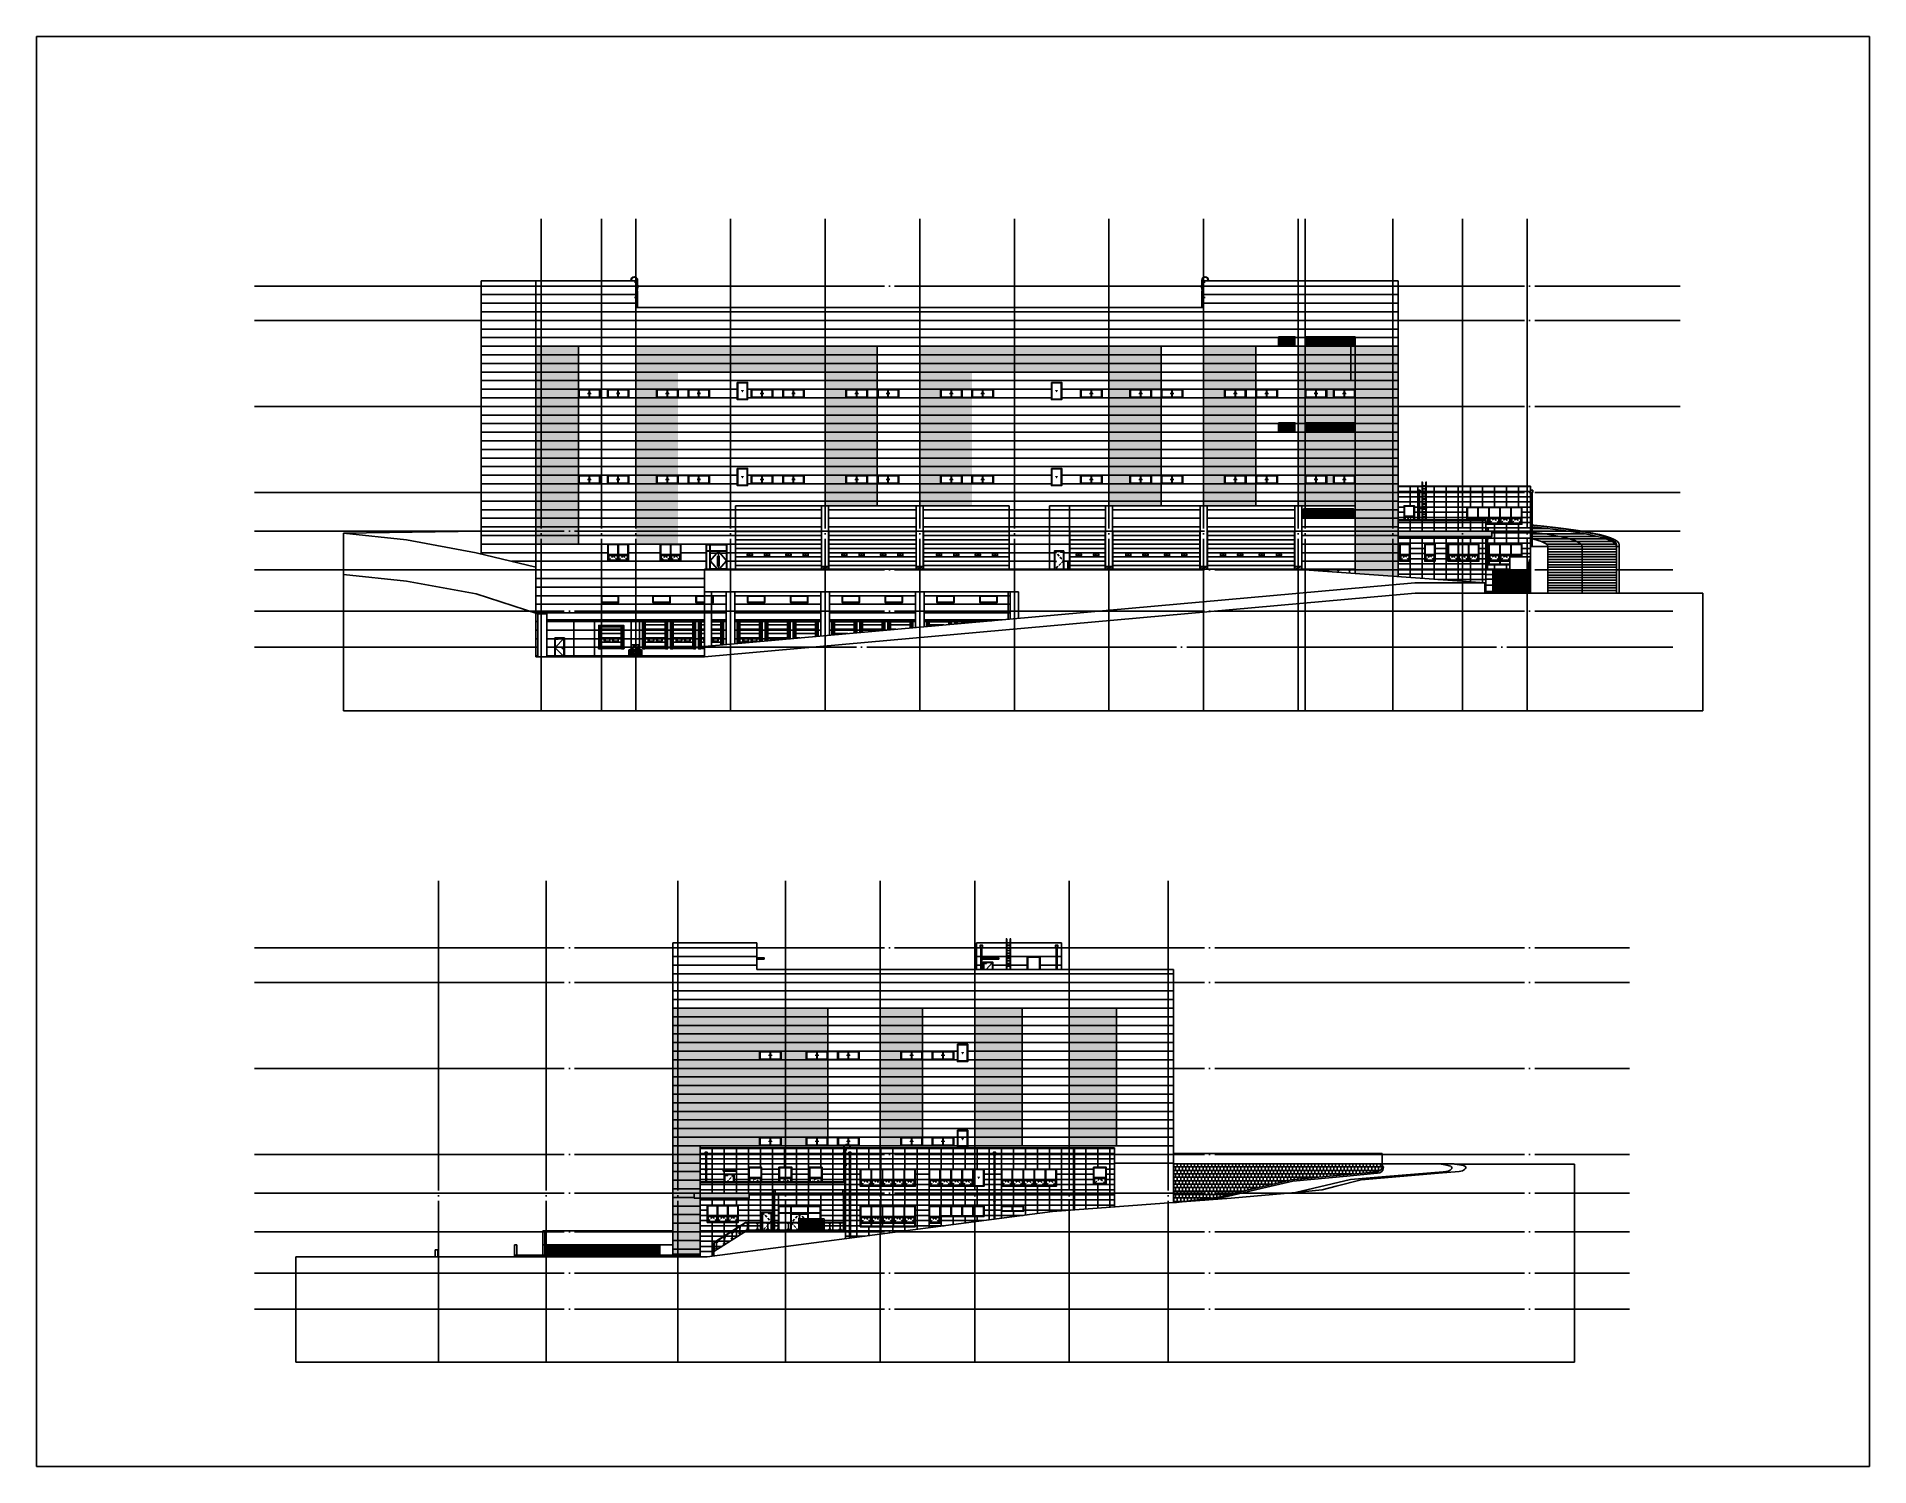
# Model space of a CAD drawing. Header units: millimetres. Extents: x -8000 to 205000, y 0 to 166200.
import ezdxf
from ezdxf.xclip import XClip

# ---------------------------------------------------------------- set-up
doc = ezdxf.new("R2010")
doc.units = ezdxf.units.MM
doc.header["$LTSCALE"] = 600
doc.header["$MEASUREMENT"] = 0
doc.header["$XCLIPFRAME"] = 0
doc.linetypes.add('CEN', pattern=[62, 60, -1, 0, -1])
doc.linetypes.add('DASHED', pattern=[0.75, 0.5, -0.25])
doc.layers.get('0').update_dxf_attribs({"linetype": 'CONTINUOUS'})
for name, color, linetype in [('8', 8, 'CONTINUOUS'), ('A-ANNO-SYMB', 7, 'CONTINUOUS'), ('A-CEN', 1, 'CEN'), ('A-CEN3', 1, 'CEN'), ('A-ELEV-HAT1', 253, 'CONTINUOUS'), ('A-ELEV-MATR1', 8, 'CONTINUOUS'), ('A-ELEV-MATR3', 6, 'CONTINUOUS'), ('A-ELEV-MATR4', 9, 'CONTINUOUS'), ('A-ELEV-OUT1', 2, 'CONTINUOUS'), ('A-ELEV-OUT2', 3, 'CONTINUOUS'), ('A-ELEV-OUT4', 9, 'CONTINUOUS'), ('A-ELEV-OUT5', 4, 'CONTINUOUS'), ('A-ELEV-WIN', 4, 'CONTINUOUS'), ('A-ELEV-WIN-OPEN', 6, 'DASHED'), ('A-ELEV-WIN-PAT3', 252, 'CONTINUOUS'), ('COL', 2, 'CONTINUOUS'), ('색상1', 252, 'CONTINUOUS'), ('색상2', 40, 'CONTINUOUS'), ('충돌방지대', 6, 'CONTINUOUS')]:
    doc.layers.add(name, color=color, linetype=linetype)
doc.layers.add('Defpoint', color=161, linetype='CONTINUOUS', plot=False)

# ---------------------------------------------------------------- blocks, each defined once
blk = doc.blocks.new('G$CB5745EB8')
at = {"layer": 'A-ELEV-OUT2'}
blk.add_lwpolyline([(0, 2000), (3600, 2000), (3600, 0), (0, 0)], close=True, dxfattribs=at)
at = {"layer": 'A-ELEV-WIN'}
for p, q in [((60, 1940), (60, 60)), ((60, 1940), (1170, 1940)), ((60, 800), (1170, 800)), ((60, 740), (1170, 740)), ((60, 60), (1170, 60)), ((1170, 1940), (1170, 60)), ((1230, 1940), (2370, 1940)), ((1230, 1940), (1230, 60)), ((1230, 800), (2370, 800)), ((1230, 740), (2370, 740)), ((1230, 60), (2370, 60)), ((2370, 1940), (2370, 60)), ((2430, 1940), (3540, 1940)), ((2430, 1940), (2430, 60)), ((2430, 800), (3540, 800)), ((2430, 740), (3540, 740)), ((2430, 60), (3540, 60)), ((3540, 1940), (3540, 60))]:
    blk.add_line(p, q, dxfattribs=at)
for points in [[(120, 680), (1110, 680), (1110, 120), (120, 120)], [(1290, 680), (2310, 680), (2310, 120), (1290, 120)], [(2490, 680), (3480, 680), (3480, 120), (2490, 120)]]:
    blk.add_lwpolyline(points, close=True, dxfattribs=at)
at = {"layer": 'A-ELEV-WIN-OPEN'}
for p, q in [((615, 680), (120, 120)), ((1110, 120), (615, 680)), ((1290, 120), (1800, 680)), ((1800, 680), (2310, 120)), ((2490, 120), (2985, 680)), ((2985, 680), (3480, 120))]:
    blk.add_line(p, q, dxfattribs=at)
blk = doc.blocks.new('G$C36BAD730')
at = {"layer": 'A-CEN3'}
for p, q in [((442, 3750), (0, 3750)), ((442, 1950), (0, 1950))]:
    blk.add_line(p, q, dxfattribs=at)
at = {"layer": 'A-ELEV-MATR3'}
for p, q in [((63, 3975), (63, 3900)), ((63, 3900), (63, 2900)), ((63, 2900), (63, 0)), ((103, 3975), (103, 3900)), ((103, 3900), (103, 2900)), ((274, 3765), (103, 3765)), ((274, 3735), (103, 3735)), ((103, 2900), (103, 0)), ((274, 3780), (274, 3720)), ((283, 3780), (274, 3780)), ((274, 3765), (283, 3765)), ((274, 3735), (283, 3735)), ((283, 3720), (274, 3720)), ((813, 3975), (813, 3900)), ((853, 3975), (853, 3900)), ((274, 1965), (103, 1965)), ((274, 1935), (103, 1935)), ((274, 1980), (274, 1920)), ((283, 1980), (274, 1980)), ((274, 1965), (283, 1965)), ((274, 1935), (283, 1935)), ((283, 1920), (274, 1920))]:
    blk.add_line(p, q, dxfattribs=at)
for centre in [(83, 3900), (83, 3600), (83, 3300), (83, 3000), (83, 2700), (83, 2400), (83, 2100), (83, 1800), (83, 1500), (83, 1200), (83, 900), (83, 600), (83, 300)]:
    blk.add_circle(centre, 10, dxfattribs=at)
for centre, radius, start, end in [((458, 3975), 395, 0, 180), ((458, 3975), 355, 0, 180), ((103, 3750), 15, 90, 270), ((103, 1950), 15, 90, 270)]:
    blk.add_arc(centre, radius, start, end, dxfattribs=at)
blk = doc.blocks.new('G$C85CB9212')
at = {"layer": '8', "ltscale": 20, "transparency": 33554687}
h = blk.add_hatch(color=256, dxfattribs=at)
h.dxf.hatch_style = 1
h.paths.add_polyline_path([(1088, 0), (1296, 187), (1296, 432), (815, 0)])
h.paths.add_polyline_path([(543, 0), (1296, 677), (1296, 922), (296, 22), (296, 0)])
h.paths.add_polyline_path([(296, 1246), (467, 1400), (296, 1400)])
h.paths.add_polyline_path([(296, 267), (1296, 1166), (1296, 1400), (1284, 1400), (296, 512)])
h.paths.add_polyline_path([(296, 757), (1011, 1400), (739, 1400), (296, 1002)])
at = {"layer": '8', "ltscale": 20}
for p, q in [((0, 8), (180, 8)), ((0, 0), (0, 8)), ((0, 0), (180, 0)), ((40, 8), (40, 700)), ((140, 8), (140, 700)), ((180, 0), (180, 8)), ((190, 850), (458, 850)), ((190, 750), (458, 750)), ((296, 1246, 103000), (467, 1400, 103000)), ((296, 512, 103000), (1284, 1400, 103000)), ((296, 757, 103000), (1011, 1400, 103000)), ((296, 1002, 103000), (739, 1400, 103000)), ((296, 267, 103000), (1296, 1166, 103000)), ((296, 22, 103000), (1296, 922, 103000)), ((468, 8), (648, 8)), ((468, 0), (468, 8)), ((468, 0), (648, 0)), ((508, 700), (508, 8)), ((543, 0, 103000), (1296, 677, 103000)), ((608, 700), (608, 8)), ((648, 0), (648, 8)), ((815, 0, 103000), (1296, 432, 103000)), ((984, 700), (984, 8)), ((989, 0), (989, 0)), ((1084, 700), (1084, 8)), ((1088, 0, 103000), (1296, 187, 103000)), ((1124, 0), (1124, 8)), ((1402, 850), (1134, 850)), ((1402, 750), (1134, 750)), ((1288, 0), (1296, 8)), ((1592, 8), (1412, 8)), ((1412, 0), (1412, 8)), ((1592, 0), (1412, 0)), ((1452, 8), (1452, 700)), ((1552, 8), (1552, 700)), ((1592, 0), (1592, 8))]:
    blk.add_line(p, q, dxfattribs=at)
at = {"layer": '8', "ltscale": 20, "elevation": 103000}
blk.add_lwpolyline([(296, 1400), (1296, 1400), (1296, 0), (296, 0)], close=True, dxfattribs=at)
at = {"layer": '8', "ltscale": 20}
for points in [[(296, 1246), (467, 1400), (296, 1400)], [(296, 757), (1011, 1400), (739, 1400), (296, 1002)], [(296, 267), (1296, 1166), (1296, 1400), (1284, 1400), (296, 512)], [(543, 0), (1296, 677), (1296, 922), (296, 22), (296, 0)], [(1088, 0), (1296, 187), (1296, 432), (815, 0)]]:
    blk.add_lwpolyline(points, close=True, dxfattribs=at)
for centre, radius, start, end in [((190, 700), 150, 90, 180), ((190, 700), 50, 90, 180), ((458, 700), 150, 0, 90), ((458, 700), 50, 0, 90), ((1134, 700), 150, 90, 180), ((1134, 700), 50, 90, 180), ((1402, 700), 150, 0, 90), ((1402, 700), 50, 0, 90)]:
    blk.add_arc(centre, radius, start, end, dxfattribs=at)
blk = doc.blocks.new('G$C32E273B9')
at = {"layer": 'A-CEN3'}
for p, q in [((410, 2350), (853, 2350)), ((410, 550), (853, 550))]:
    blk.add_line(p, q, dxfattribs=at)
at = {"layer": 'A-ELEV-MATR3'}
for p, q in [((0, 2575), (0, 2500)), ((40, 2575), (40, 2500)), ((570, 2380), (579, 2380)), ((579, 2365), (570, 2365)), ((579, 2335), (570, 2335)), ((570, 2320), (579, 2320)), ((579, 2380), (579, 2320)), ((579, 2365), (750, 2365)), ((579, 2335), (750, 2335)), ((750, 2575), (750, 2500)), ((750, 2500), (750, 1500)), ((790, 2575), (790, 2500)), ((790, 2500), (790, 1500)), ((570, 580), (579, 580)), ((579, 565), (570, 565)), ((579, 535), (570, 535)), ((570, 520), (579, 520)), ((579, 580), (579, 520)), ((579, 565), (750, 565)), ((579, 535), (750, 535)), ((750, 1350), (750, -600)), ((790, 1350), (790, -600))]:
    blk.add_line(p, q, dxfattribs=at)
for centre in [(770, 2500), (770, 2200), (770, 1900), (770, 1600), (770, 1300), (770, 1000), (770, 700), (770, 400), (770, 100), (770, -200)]:
    blk.add_circle(centre, 10, dxfattribs=at)
for centre, radius, start, end in [((395, 2575), 395, 0, 180), ((395, 2575), 355, 0, 180), ((750, 2350), 15, 270, 90), ((750, 550), 15, 270, 90)]:
    blk.add_arc(centre, radius, start, end, dxfattribs=at)
blk = doc.blocks.new('라미네이터범퍼')
at = {"layer": '8', "color": 252}
for p, q in [((-160, 168), (-160, 152)), ((-159, 168), (-160, 168)), ((-160, 168), (126, 168)), ((-160, 152), (-159, 150)), ((-160, 152), (126, 152)), ((-159, 0), (-160, -1)), ((-159, 168), (-147, 168)), ((-159, 150), (-159, 168)), ((-159, 150), (-147, 150)), ((-159, 0), (-147, 0)), ((-159, -18), (-159, 0)), ((-147, 170), (-147, 148)), ((-136, 170), (-147, 170)), ((-147, 168), (126, 168)), ((-147, 150), (126, 150)), ((-136, 148), (-147, 148)), ((-147, 2), (-147, -20)), ((-136, 2), (-147, 2)), ((-147, 0), (126, 0)), ((-136, 195), (-130, 195)), ((-136, 195), (-136, -45)), ((-136, 185), (-126, 195)), ((-136, 185), (-136, -35)), ((-130, 210), (-130, -60)), ((-130, 210), (120, 210)), ((-130, 195), (-130, -45)), ((-61, 195), (-126, 195)), ((-120, 210), (-120, -60)), ((-110, 210), (-110, -60)), ((-100, 210), (-100, -60)), ((-90, 210), (-90, -60)), ((-80, 210), (-80, -60)), ((-70, 210), (-70, -60)), ((-61, -45), (-61, 195)), ((-60, 210), (-60, -60)), ((-50, 210), (-50, -60)), ((-40, 210), (-40, -60)), ((-30, 210), (-30, -60)), ((-20, 210), (-20, -60)), ((-10, 210), (-10, -60)), ((0, 210), (0, -60)), ((10, 210), (10, -60)), ((20, 210), (20, -60)), ((30, 210), (30, -60)), ((40, 210), (40, -60)), ((50, 210), (50, -60)), ((51, 185), (61, 195)), ((51, 185), (51, -35)), ((60, 210), (60, -60)), ((120, 195), (61, 195)), ((70, 210), (70, -60)), ((80, 210), (80, -60)), ((90, 210), (90, -60)), ((100, 210), (100, -60)), ((110, 210), (110, -60)), ((120, 210), (120, -60)), ((120, 195), (126, 195)), ((120, 195), (120, -45)), ((126, 195), (126, -45)), ((133, 170), (126, 170)), ((133, 148), (126, 148)), ((133, 2), (126, 2)), ((133, 170), (133, 148)), ((133, 2), (133, -20)), ((-160, -1), (-160, -17)), ((-160, -1), (126, -1)), ((-160, -17), (-159, -18)), ((-160, -17), (126, -17)), ((-159, -18), (-147, -18)), ((-147, -18), (126, -18)), ((-136, -20), (-147, -20)), ((-126, -45), (-136, -35)), ((-136, -45), (-130, -45)), ((-130, -35), (-130, -60)), ((-130, -60), (120, -60)), ((-61, -45), (-126, -45)), ((61, -45), (51, -35)), ((120, -45), (61, -45)), ((120, -35), (120, -60)), ((120, -45), (126, -45)), ((133, -20), (126, -20))]:
    blk.add_line(p, q, dxfattribs=at)
blk.add_lwpolyline([(51, 210), (120, 210)], dxfattribs=at)
for centre in [(-112, 159), (-112, -9), (75, 159), (75, -9)]:
    blk.add_circle(centre, 10.2, dxfattribs=at)
blk = doc.blocks.new('기둥 충돌방지-01')
at = {"layer": 'A-ELEV-HAT1'}
h = blk.add_hatch(color=256, dxfattribs=at)
h.dxf.hatch_style = 1
edge = h.paths.add_edge_path()
edge.add_line((0, 612), (0, 367))
edge.add_line((0, 367), (212, 558))
edge.add_line((212, 558), (212, 800))
edge.add_arc((162, 800), 50, 0, 2.91946)
edge.add_line((212, 803), (0, 612))
edge = h.paths.add_edge_path()
edge.add_line((800, 1087), (800, 1331))
edge.add_line((800, 1331), (292, 875))
edge.add_arc((162, 800), 150, 360, 29.84213, ccw=False)
edge.add_line((312, 800), (312, 648))
edge.add_line((312, 648), (488, 806))
edge.add_arc((638, 800), 150, 90, 177.65554, ccw=False)
edge.add_line((638, 950), (648, 950))
edge.add_line((648, 950), (800, 1087))
h.paths.add_polyline_path([(0, 0), (138, 0), (212, 67), (212, 312), (0, 119)])
h.paths.add_polyline_path([(488, 8), (488, 95), (381, 0), (448, 0), (448, 8)])
h.paths.add_polyline_path([(588, 184), (588, 8), (628, 8), (628, 0), (641, 0), (800, 141), (800, 371)])
h.paths.add_polyline_path([(488, 563), (312, 403), (312, 158), (488, 318)])
h.paths.add_polyline_path([(0, 950), (104, 950), (715, 1500), (443, 1500), (0, 1102)])
h.paths.add_polyline_path([(588, 654), (588, 409), (800, 602), (800, 847)])
h.paths.add_polyline_path([(0, 1346), (171, 1500), (0, 1500)])
for points in [[(0, 1346), (171, 1500), (0, 1500)], [(0, 950), (104, 950), (715, 1500), (443, 1500), (0, 1102)], [(0, 0), (138, 0), (212, 67), (212, 312), (0, 119)], [(488, 563), (312, 403), (312, 158), (488, 318)], [(488, 8), (488, 95), (381, 0), (448, 0), (448, 8)], [(588, 654), (588, 409), (800, 602), (800, 847)], [(588, 184), (588, 8), (628, 8), (628, 0), (641, 0), (800, 141), (800, 371)]]:
    blk.add_lwpolyline(points, close=True, dxfattribs=at)
for points in [[(0, 612), (0, 367), (212, 558), (212, 800, 0.0127392), (212, 803)], [(800, 1087), (800, 1331), (292, 875, -0.1309518), (312, 800), (312, 648), (488, 806, -0.4022789), (638, 950), (648, 950)]]:
    blk.add_lwpolyline(points, format="xyb", close=True, dxfattribs=at)
at = {"layer": 'A-ELEV-OUT1'}
for p, q in [((0, 0), (0, 850)), ((800, 0), (800, 850))]:
    blk.add_line(p, q, dxfattribs=at)
at = {"layer": 'A-ELEV-OUT4'}
for p, q in [((0, 1102), (443, 1500)), ((0, 1346), (171, 1500)), ((0, 1500), (800, 1500)), ((0, 612), (212, 803)), ((0, 367), (212, 558)), ((0, 119), (212, 312)), ((104, 950), (715, 1500)), ((138, 0), (212, 67)), ((312, 893), (800, 1331)), ((312, 648), (488, 806)), ((312, 403), (488, 563)), ((312, 158), (488, 318)), ((381, 0), (488, 95)), ((588, 654), (800, 847)), ((588, 409), (800, 602)), ((588, 184), (800, 371)), ((641, 0), (800, 141)), ((648, 950), (800, 1087)), ((493, 0), (493, 0))]:
    blk.add_line(p, q, dxfattribs=at)
at = {"layer": '충돌방지대'}
for p, q in [((-296, 8), (-116, 8)), ((-296, 0), (-296, 8)), ((-256, 8), (-256, 800)), ((-156, 8), (-156, 800)), ((-116, 0), (-116, 8)), ((-106, 950), (162, 950)), ((-106, 850), (162, 850)), ((172, 8), (352, 8)), ((172, 0), (172, 8)), ((212, 800), (212, 8)), ((312, 800), (312, 8)), ((352, 0), (352, 8)), ((628, 8), (448, 8)), ((448, 0), (448, 8)), ((488, 800), (488, 8)), ((588, 800), (588, 8)), ((628, 0), (628, 8)), ((906, 950), (638, 950)), ((906, 850), (638, 850)), ((1096, 8), (916, 8)), ((916, 0), (916, 8)), ((956, 8), (956, 800)), ((1056, 8), (1056, 800)), ((1096, 0), (1096, 8)), ((-296, 0), (-116, 0)), ((172, 0), (352, 0)), ((628, 0), (448, 0)), ((1096, 0), (916, 0))]:
    blk.add_line(p, q, dxfattribs=at)
for centre, radius, start, end in [((-106, 800), 150, 90, 180), ((-106, 800), 50, 90, 180), ((162, 800), 150, 0, 90), ((162, 800), 50, 0, 90), ((638, 800), 150, 90, 180), ((638, 800), 50, 90, 180), ((906, 800), 150, 0, 90), ((906, 800), 50, 0, 90)]:
    blk.add_arc(centre, radius, start, end, dxfattribs=at)
blk = doc.blocks.new('G$CE02E3C8D')
at = {"layer": '8'}
for p, q in [((1055, 2155, 103000), (45, 1050, 103000)), ((45, 0, 103000), (45, 2155, 103000)), ((45, 2155, 103000), (1055, 2155, 103000)), ((1055, 2155, 103000), (1055, 0, 103000)), ((45, 1050, 103000), (1050, 50, 103000)), ((1055, 50, 103000), (45, 50, 103000)), ((992, 994, 103000), (845, 994, 103000)), ((957, 974, 103000), (873, 974, 103000))]:
    blk.add_line(p, q, dxfattribs=at)
at = {"layer": '8', "elevation": 103000}
for points in [[(0, 0), (0, 2200), (1100, 2200), (1100, 0)], [(366, 2116), (366, 2049), (93, 2049), (93, 2116)]]:
    blk.add_lwpolyline(points, close=True, dxfattribs=at)
at = {"layer": '8'}
for centre, radius, start, end in [((845, 991, 103000), 3, 90, 166.72305), ((848, 991, 103000), 6.09, 166.72305, 200.41376), ((872, 1011, 103000), 37.2, 217.80104, 272.41992), ((992, 975, 103000), 37.3, 180.93849, 157.06649), ((940, 926, 103000), 51.4, 42.68771, 70.13262), ((992, 974, 103000), 20, 223.20776, 90)]:
    blk.add_arc(centre, radius, start, end, dxfattribs=at)
blk = doc.blocks.new('G$C2204507C')
at = {"layer": '8', "color": 252}
for p, q in [((36, 3120, 38), (336, 3120, 38)), ((36, 3120, 38), (336, 3120, 38)), ((36, 3120, 38), (336, 3120, 38)), ((36, 3070, 38), (336, 3070, 38)), ((36, 3070, 38), (336, 3070, 38)), ((36, 3070, 38), (336, 3070, 38)), ((36, 3070, 38), (336, 3070, 38)), ((36, 2970, 38), (336, 2970, 38)), ((36, 2970, 38), (336, 2970, 38)), ((36, 2970, 38), (336, 2970, 38)), ((36, 2970, 38), (336, 2970, 38)), ((36, 2870, 38), (336, 2870, 38)), ((36, 2870, 38), (336, 2870, 38)), ((36, 2870, 38), (336, 2870, 38)), ((36, 2870, 38), (336, 2870, 38)), ((36, 2870, 38), (336, 2870, 38)), ((36, 2870, 38), (336, 2870, 38)), ((36, 2770, 38), (336, 2770, 38)), ((36, 2770, 38), (336, 2770, 38)), ((36, 2770, 38), (336, 2770, 38)), ((36, 2770, 38), (336, 2770, 38)), ((36, 2670, 38), (336, 2670, 38)), ((36, 2670, 38), (336, 2670, 38)), ((36, 2670, 38), (336, 2670, 38)), ((36, 2670, 38), (336, 2670, 38)), ((36, 2570, 38), (336, 2570, 38)), ((36, 2570, 38), (336, 2570, 38)), ((36, 2570, 38), (336, 2570, 38)), ((36, 2570, 38), (336, 2570, 38)), ((36, 2570, 38), (336, 2570, 38)), ((36, 2570, 38), (336, 2570, 38)), ((36, 2470, 38), (336, 2470, 38)), ((36, 2470, 38), (336, 2470, 38)), ((36, 2470, 38), (336, 2470, 38)), ((36, 2470, 38), (336, 2470, 38)), ((36, 2370, 38), (336, 2370, 38)), ((36, 2370, 38), (336, 2370, 38)), ((36, 2370, 38), (336, 2370, 38)), ((36, 2370, 38), (336, 2370, 38)), ((36, 2270, 38), (336, 2270, 38)), ((36, 2270, 38), (336, 2270, 38)), ((36, 2270, 38), (336, 2270, 38)), ((36, 2270, 38), (336, 2270, 38)), ((36, 2270, 38), (336, 2270, 38)), ((36, 2270, 38), (336, 2270, 38)), ((36, 2170, 38), (336, 2170, 38)), ((36, 2170, 38), (336, 2170, 38)), ((36, 2170, 38), (336, 2170, 38)), ((36, 2170, 38), (336, 2170, 38)), ((36, 2170, 38), (336, 2170, 38)), ((36, 2170, 38), (336, 2170, 38)), ((336, 2770, 38), (2636, 2770, 38)), ((336, 2270, 38), (2636, 2270, 38)), ((2636, 3120, 38), (2936, 3120, 38)), ((2636, 3120, 38), (2936, 3120, 38)), ((2636, 3120, 38), (2936, 3120, 38)), ((2636, 3070, 38), (2936, 3070, 38)), ((2636, 3070, 38), (2936, 3070, 38)), ((2636, 3070, 38), (2936, 3070, 38)), ((2636, 3070, 38), (2936, 3070, 38)), ((2636, 2970, 38), (2936, 2970, 38)), ((2636, 2970, 38), (2936, 2970, 38)), ((2636, 2970, 38), (2936, 2970, 38)), ((2636, 2970, 38), (2936, 2970, 38)), ((2636, 2870, 38), (2936, 2870, 38)), ((2636, 2870, 38), (2936, 2870, 38)), ((2636, 2870, 38), (2936, 2870, 38)), ((2636, 2870, 38), (2936, 2870, 38)), ((2636, 2870, 38), (2936, 2870, 38)), ((2636, 2870, 38), (2936, 2870, 38)), ((2636, 2770, 38), (2936, 2770, 38)), ((2636, 2770, 38), (2936, 2770, 38)), ((2636, 2770, 38), (2936, 2770, 38)), ((2636, 2770, 38), (2936, 2770, 38)), ((2636, 2670, 38), (2936, 2670, 38)), ((2636, 2670, 38), (2936, 2670, 38)), ((2636, 2670, 38), (2936, 2670, 38)), ((2636, 2670, 38), (2936, 2670, 38)), ((2636, 2570, 38), (2936, 2570, 38)), ((2636, 2570, 38), (2936, 2570, 38)), ((2636, 2570, 38), (2936, 2570, 38)), ((2636, 2570, 38), (2936, 2570, 38)), ((2636, 2570, 38), (2936, 2570, 38)), ((2636, 2570, 38), (2936, 2570, 38)), ((2636, 2470, 38), (2936, 2470, 38)), ((2636, 2470, 38), (2936, 2470, 38)), ((2636, 2470, 38), (2936, 2470, 38)), ((2636, 2470, 38), (2936, 2470, 38)), ((2636, 2370, 38), (2936, 2370, 38)), ((2636, 2370, 38), (2936, 2370, 38)), ((2636, 2370, 38), (2936, 2370, 38)), ((2636, 2370, 38), (2936, 2370, 38)), ((2636, 2270, 38), (2936, 2270, 38)), ((2636, 2270, 38), (2936, 2270, 38)), ((2636, 2270, 38), (2936, 2270, 38)), ((2636, 2270, 38), (2936, 2270, 38)), ((2636, 2270, 38), (2936, 2270, 38)), ((2636, 2270, 38), (2936, 2270, 38)), ((2636, 2170, 38), (2936, 2170, 38)), ((2636, 2170, 38), (2936, 2170, 38)), ((2636, 2170, 38), (2936, 2170, 38)), ((2636, 2170, 38), (2936, 2170, 38)), ((2636, 2170, 38), (2936, 2170, 38)), ((2636, 2170, 38), (2936, 2170, 38)), ((36, 2070, 38), (336, 2070, 38)), ((36, 2070, 38), (336, 2070, 38)), ((36, 2070, 38), (336, 2070, 38)), ((36, 2070, 38), (336, 2070, 38)), ((36, 2070, 38), (336, 2070, 38)), ((36, 2070, 38), (336, 2070, 38)), ((36, 1970, 38), (336, 1970, 38)), ((36, 1970, 38), (336, 1970, 38)), ((36, 1970, 38), (336, 1970, 38)), ((36, 1970, 38), (336, 1970, 38)), ((36, 1970, 38), (336, 1970, 38)), ((36, 1970, 38), (336, 1970, 38)), ((36, 1870, 38), (336, 1870, 38)), ((36, 1870, 38), (336, 1870, 38)), ((36, 1870, 38), (336, 1870, 38)), ((36, 1770, 38), (336, 1770, 38)), ((36, 1770, 38), (336, 1770, 38)), ((36, 1770, 38), (336, 1770, 38)), ((36, 1670, 38), (336, 1670, 38)), ((36, 1670, 38), (336, 1670, 38)), ((36, 1670, 38), (336, 1670, 38)), ((36, 1570, 38), (336, 1570, 38)), ((36, 1570, 38), (336, 1570, 38)), ((36, 1470, 38), (336, 1470, 38)), ((36, 1470, 38), (336, 1470, 38)), ((36, 1370, 38), (336, 1370, 38)), ((36, 1270, 38), (336, 1270, 38)), ((36, 1170, 38), (336, 1170, 38)), ((36, 1070, 38), (336, 1070, 38)), ((36, 970, 38), (336, 970, 38)), ((36, 870, 38), (336, 870, 38)), ((36, 770, 38), (336, 770, 38)), ((36, 670, 38), (336, 670, 38)), ((36, 570, 38), (336, 570, 38)), ((36, 470, 38), (336, 470, 38)), ((36, 370, 38), (336, 370, 38)), ((336, 1770, 38), (2636, 1770, 38)), ((336, 1270, 38), (2636, 1270, 38)), ((336, 770, 38), (2636, 770, 38)), ((666, 1095), (666, 945)), ((691, 1095), (691, 945)), ((746, 1175), (1256, 1175)), ((746, 1175), (1256, 1175)), ((746, 1150), (1256, 1150)), ((746, 1150), (1256, 1150)), ((746, 890), (1256, 890)), ((746, 865), (1256, 865)), ((866, 1109), (751, 1000)), ((835, 1099), (763, 1030)), ((839, 1059), (804, 1023)), ((1311, 1095), (1311, 945)), ((1336, 1095), (1336, 945)), ((1636, 1095), (1636, 945)), ((1661, 1095), (1661, 945)), ((2226, 1175), (1716, 1175)), ((2226, 1175), (1716, 1175)), ((2226, 1150), (1716, 1150)), ((2226, 1150), (1716, 1150)), ((2226, 890), (1716, 890)), ((2226, 865), (1716, 865)), ((1836, 1109), (1721, 1000)), ((1805, 1099), (1733, 1030)), ((1809, 1059), (1774, 1023)), ((2281, 1095), (2281, 945)), ((2306, 1095), (2306, 945)), ((2636, 2070, 38), (2936, 2070, 38)), ((2636, 2070, 38), (2936, 2070, 38)), ((2636, 2070, 38), (2936, 2070, 38)), ((2636, 2070, 38), (2936, 2070, 38)), ((2636, 2070, 38), (2936, 2070, 38)), ((2636, 2070, 38), (2936, 2070, 38)), ((2636, 1970, 38), (2936, 1970, 38)), ((2636, 1970, 38), (2936, 1970, 38)), ((2636, 1970, 38), (2936, 1970, 38)), ((2636, 1970, 38), (2936, 1970, 38)), ((2636, 1970, 38), (2936, 1970, 38)), ((2636, 1970, 38), (2936, 1970, 38)), ((2636, 1870, 38), (2936, 1870, 38)), ((2636, 1870, 38), (2936, 1870, 38)), ((2636, 1870, 38), (2936, 1870, 38)), ((2636, 1770, 38), (2936, 1770, 38)), ((2636, 1770, 38), (2936, 1770, 38)), ((2636, 1770, 38), (2936, 1770, 38)), ((2636, 1670, 38), (2936, 1670, 38)), ((2636, 1670, 38), (2936, 1670, 38)), ((2636, 1670, 38), (2936, 1670, 38)), ((2636, 1570, 38), (2936, 1570, 38)), ((2636, 1570, 38), (2936, 1570, 38)), ((2636, 1470, 38), (2936, 1470, 38)), ((2636, 1470, 38), (2936, 1470, 38)), ((2636, 1370, 38), (2936, 1370, 38)), ((2636, 1270, 38), (2936, 1270, 38)), ((2636, 1170, 38), (2936, 1170, 38)), ((2636, 1070, 38), (2936, 1070, 38)), ((2636, 970, 38), (2936, 970, 38)), ((2636, 870, 38), (2936, 870, 38)), ((2636, 770, 38), (2936, 770, 38)), ((2636, 670, 38), (2936, 670, 38)), ((2636, 570, 38), (2936, 570, 38)), ((2636, 470, 38), (2936, 470, 38)), ((2636, 370, 38), (2936, 370, 38)), ((2679, 230, 19), (2679, 208, 19)), ((2679, 230, 19), (2686, 230, 19)), ((2679, 208, 19), (2686, 208, 19)), ((2679, 62, 19), (2679, 40, 19)), ((2679, 62, 19), (2686, 62, 19)), ((2679, 40, 19), (2686, 40, 19)), ((2692, 255, 19), (2686, 255, 19)), ((2686, 255, 19), (2686, 15, 19)), ((2959, 228, 19), (2686, 228, 19)), ((2972, 227, 19), (2686, 227, 19)), ((2972, 211, 19), (2686, 211, 19)), ((2959, 210, 19), (2686, 210, 19)), ((2959, 60, 19), (2686, 60, 19)), ((2972, 59, 19), (2686, 59, 19)), ((2972, 43, 19), (2686, 43, 19)), ((2959, 42, 19), (2686, 42, 19)), ((2692, 15, 19), (2686, 15, 19)), ((2942, 270, 19), (2692, 270, 19)), ((2692, 270, 19), (2692, 0, 19)), ((2692, 255, 19), (2751, 255, 19)), ((2692, 255, 19), (2692, 15, 19)), ((2692, 25, 19), (2692, 0, 19)), ((2692, 15, 19), (2751, 15, 19)), ((2942, 0, 19), (2692, 0, 19)), ((2702, 270, 19), (2702, 0, 19)), ((2712, 270, 19), (2712, 0, 19)), ((2722, 270, 19), (2722, 0, 19)), ((2732, 270, 19), (2732, 0, 19)), ((2742, 270, 19), (2742, 0, 19)), ((2761, 245, 19), (2751, 255, 19)), ((2751, 15, 19), (2761, 25, 19)), ((2752, 270, 19), (2752, 0, 19)), ((2761, 245, 19), (2761, 25, 19)), ((2762, 270, 19), (2762, 0, 19)), ((2772, 270, 19), (2772, 0, 19)), ((2782, 270, 19), (2782, 0, 19)), ((2792, 270, 19), (2792, 0, 19)), ((2802, 270, 19), (2802, 0, 19)), ((2812, 270, 19), (2812, 0, 19)), ((2822, 270, 19), (2822, 0, 19)), ((2832, 270, 19), (2832, 0, 19)), ((2842, 270, 19), (2842, 0, 19)), ((2852, 270, 19), (2852, 0, 19)), ((2862, 270, 19), (2862, 0, 19)), ((2872, 270, 19), (2872, 0, 19)), ((2873, 255, 19), (2938, 255, 19)), ((2873, 15, 19), (2873, 255, 19)), ((2873, 15, 19), (2938, 15, 19)), ((2882, 270, 19), (2882, 0, 19)), ((2892, 270, 19), (2892, 0, 19)), ((2902, 270, 19), (2902, 0, 19)), ((2912, 270, 19), (2912, 0, 19)), ((2922, 270, 19), (2922, 0, 19)), ((2932, 270, 19), (2932, 0, 19)), ((2948, 245, 19), (2938, 255, 19)), ((2938, 15, 19), (2948, 25, 19)), ((2942, 270, 19), (2942, 0, 19)), ((2948, 255, 19), (2942, 255, 19)), ((2942, 255, 19), (2942, 15, 19)), ((2942, 25, 19), (2942, 0, 19)), ((2948, 15, 19), (2942, 15, 19)), ((2948, 255, 19), (2948, 15, 19)), ((2948, 245, 19), (2948, 25, 19)), ((2948, 230, 19), (2959, 230, 19)), ((2948, 208, 19), (2959, 208, 19)), ((2948, 62, 19), (2959, 62, 19)), ((2948, 40, 19), (2959, 40, 19)), ((2959, 230, 19), (2959, 208, 19)), ((2971, 228, 19), (2959, 228, 19)), ((2971, 210, 19), (2959, 210, 19)), ((2959, 62, 19), (2959, 40, 19)), ((2971, 60, 19), (2959, 60, 19)), ((2971, 42, 19), (2959, 42, 19)), ((2971, 228, 19), (2972, 227, 19)), ((2971, 210, 19), (2971, 228, 19)), ((2972, 211, 19), (2971, 210, 19)), ((2971, 60, 19), (2972, 59, 19)), ((2971, 42, 19), (2971, 60, 19)), ((2972, 43, 19), (2971, 42, 19)), ((2972, 227, 19), (2972, 211, 19)), ((2972, 59, 19), (2972, 43, 19))]:
    blk.add_line(p, q, dxfattribs=at)
for points in [[(2936, 3120), (2936, 3270), (36, 3270), (36, 3120), (336, 3120), (2636, 3120)], [(336, 3120), (36, 3120), (36, 270), (336, 270)], [(136, 3120), (236, 3120), (236, 270), (136, 270)], [(2636, 270), (2636, 3120), (336, 3120), (336, 270)], [(2936, 3120), (2636, 3120), (2636, 270), (2936, 270)], [(2736, 3120), (2836, 3120), (2836, 270), (2736, 270)], [(286, 20), (2686, 20), (2686, 270), (286, 270)]]:
    blk.add_lwpolyline(points, close=True, dxfattribs=at)
at = {"layer": '8', "color": 252, "elevation": 19}
blk.add_lwpolyline([(2761, 270), (2692, 270)], dxfattribs=at)
at = {"layer": '8', "color": 252}
for centre in [(2737, 219, 19), (2737, 51, 19), (2924, 219, 19), (2924, 51, 19)]:
    blk.add_circle(centre, 10.2, dxfattribs=at)
for centre, radius, start, end in [((746, 1095), 80, 90, 180), ((746, 1095), 80, 90, 180), ((746, 945), 80, 180, 270), ((746, 1095), 55, 90, 180), ((746, 1095), 55, 90, 180), ((746, 945), 55, 180, 270), ((1256, 1095), 80, 0, 90), ((1256, 1095), 80, 0, 90), ((1256, 1095), 55, 0, 90), ((1256, 1095), 55, 0, 90), ((1256, 945), 80, 270, 0), ((1256, 945), 55, 270, 0), ((1716, 1095), 80, 90, 180), ((1716, 1095), 80, 90, 180), ((1716, 945), 80, 180, 270), ((1716, 1095), 55, 90, 180), ((1716, 1095), 55, 90, 180), ((1716, 945), 55, 180, 270), ((2226, 1095), 80, 0, 90), ((2226, 1095), 80, 0, 90), ((2226, 1095), 55, 0, 90), ((2226, 1095), 55, 0, 90), ((2226, 945), 80, 270, 0), ((2226, 945), 55, 270, 0)]:
    blk.add_arc(centre, radius, start, end, dxfattribs=at)
blk.add_blockref('라미네이터범퍼', (160, 60, 19), dxfattribs=at)
blk = doc.blocks.new('G$C7AF501BF')
at = {"layer": '8'}
for points in [[(10300, 200), (10300, 5220), (10300, 5625), (10236, 5825), (10044, 6025), (9724, 6223), (9279, 6419), (8710, 6610), (8020, 6797), (7212, 6979), (6290, 7155), (5258, 7323), (4121, 7484), (2883, 7636), (1552, 7779), (0, 7925)], [(10000, 200), (10000, 5220), (10000, 5625), (9936, 5825), (9744, 6025), (9424, 6223), (8979, 6419), (8410, 6610), (7720, 6797), (6912, 6979), (5990, 7155), (4958, 7323), (3821, 7484), (2583, 7636), (1252, 7779), (0, 7897)], [(0, 7500), (1990, 7500)], [(0, 7200), (4415, 7200)], [(0, 6900), (6278, 6900)], [(0, 6600), (7709, 6600)], [(204, 6300), (8738, 6300)], [(1246, 6000), (9462, 6000)], [(1827, 5700), (9864, 5700)], [(2000, 5425), (10000, 5425)], [(2000, 5400), (10000, 5400)], [(2000, 5400), (10300, 5400)], [(2000, 5100), (10000, 5100)], [(2000, 4800), (10000, 4800)], [(2000, 4500), (10000, 4500)], [(10000, 0), (10000, 5020), (10000, 5400)], [(10300, 0), (10300, 5020), (10300, 5400)], [(2000, 4200), (10000, 4200)], [(2000, 3900), (10000, 3900)], [(2000, 3600), (10000, 3600)], [(2000, 3300), (10000, 3300)], [(2000, 3000), (10000, 3000)], [(2000, 2700), (10000, 2700)], [(2000, 2400), (10000, 2400)], [(2000, 2100), (10000, 2100)], [(2000, 1800), (10000, 1800)], [(2000, 1500), (10000, 1500)], [(2000, 1200), (10000, 1200)], [(2000, 900), (10000, 900)], [(2000, 600), (10000, 600)], [(2000, 300), (10000, 300)]]:
    blk.add_lwpolyline(points, dxfattribs=at)
for points in [[(10000, 5020), (10000, 5425), (9936, 5625), (9744, 5825), (9424, 6023), (8979, 6219), (8410, 6410), (7720, 6597), (6912, 6779), (5990, 6955), (4958, 7123), (3821, 7284), (2583, 7436), (1252, 7579), (0, 7697), (0, 7105), (703, 7018), (1678, 6881), (2563, 6736), (3353, 6586), (4046, 6430), (4637, 6270), (5125, 6105), (5506, 5938), (5780, 5768), (5945, 5597), (6000, 5425), (6000, 0), (10000, 0)], [(6000, 5425), (5945, 5597), (5780, 5768), (5506, 5938), (5125, 6105), (4637, 6270), (4046, 6430), (3353, 6586), (2563, 6736), (1678, 6881), (703, 7018), (0, 7105), (0, 6346), (371, 6262), (864, 6129), (1271, 5992), (1589, 5852), (1817, 5711), (1954, 5568), (2000, 5425), (2000, 1939), (2000, 0), (6000, 0)]]:
    blk.add_lwpolyline(points, close=True, dxfattribs=at)
blk = doc.blocks.new('G$CB0F35630')
at = {"layer": 'A-ELEV-WIN-PAT3'}
for p, q in [((4400, 2500), (0, 2500)), ((4771, 2500), (800, 2500)), ((800, 2500), (800, 0)), ((4707, 2321), (800, 2321)), ((4639, 2143), (800, 2143)), ((4863, 2143), (4689, 2143)), ((4906, 2321), (4757, 2321)), ((4794, 1607), (4794, 2423)), ((4806, 1607), (4806, 2458)), ((4944, 2500), (4821, 2500)), ((4954, 2143), (4954, 2937)), ((4966, 2143), (4966, 2981)), ((5200, 2800), (4998, 2800)), ((5087, 2800), (5087, 3505)), ((5099, 2800), (5099, 3568)), ((5142, 2214), (5142, 0)), ((5156, 2277), (5156, 0)), ((5176, 2376), (5176, 0)), ((4565, 1964), (800, 1964)), ((4486, 1786), (800, 1786)), ((4402, 1607), (800, 1607)), ((4311, 1429), (800, 1429)), ((4215, 1250), (800, 1250)), ((4501, 1071), (800, 1071)), ((4422, 893), (800, 893)), ((4337, 714), (800, 714)), ((4246, 536), (800, 536)), ((4149, 357), (800, 357)), ((4116, 179), (800, 179)), ((4116, 357), (4116, 0)), ((4296, 300), (4116, 300)), ((4116, 300), (4116, 0)), ((4194, 1199), (4194, 1200)), ((4194, 300), (4194, 1151)), ((4206, 1199), (4206, 1200)), ((4206, 300), (4206, 1151)), ((4574, 1250), (4267, 1250)), ((4296, 300), (4296, 0)), ((4337, 73), (4337, 0)), ((4642, 1429), (4363, 1429)), ((4422, 232), (4422, 0)), ((4705, 1607), (4453, 1607)), ((4501, 387), (4501, 0)), ((4763, 1786), (4537, 1786)), ((4574, 1049), (4574, 1867)), ((4574, 540), (4574, 0)), ((4586, 1049), (4586, 1894)), ((4815, 1964), (4616, 1964)), ((4642, 690), (4642, 0)), ((4705, 835), (4705, 0)), ((4763, 976), (4763, 0)), ((4815, 1112), (4815, 0)), ((4863, 1242), (4863, 0)), ((4906, 1365), (4906, 0)), ((4944, 1481), (4944, 0)), ((4985, 1612), (4985, 0)), ((5019, 1728), (5019, 0)), ((5047, 1826), (5047, 0)), ((5064, 1889), (5064, 0)), ((5084, 1968), (5084, 0)), ((5101, 2037), (5101, 0)), ((5122, 2123), (5122, 0))]:
    blk.add_line(p, q, dxfattribs=at)
for centre, radius, start, end in [((-2222, 3941), 7310, 330.12929, 351.02291), ((-2395, 4939), 7569, 330.33299, 350.39101), ((-2428, 4960), 7655, 330.36538, 350.33541), ((-2704, 4244), 8035, 330.60301, 349.64763), ((-2704, 3944), 8035, 330.60301, 349.64763), ((5093, 3675), 25, 340.60779, 180), ((4200, 1175), 25, 137.33605, 0)]:
    blk.add_arc(centre, radius, start, end, dxfattribs=at)
blk = doc.blocks.new('G$C6E7B7C1B')
at = {"layer": 'A-ELEV-OUT2'}
blk.add_lwpolyline([(0, 2000), (0, 450), (2200, 450), (2200, 0), (6400, 0), (6400, 2000)], close=True, dxfattribs=at)
at = {"layer": 'A-ELEV-WIN'}
for p, q in [((0, 450), (0, 2000)), ((6400, 2000), (0, 2000)), ((1250, 800), (60, 800)), ((1250, 740), (60, 740)), ((2530, 800), (1310, 800)), ((2530, 740), (1310, 740)), ((6400, 0), (2200, 0)), ((3810, 800), (2590, 800)), ((3810, 740), (2590, 740)), ((5090, 800), (3870, 800)), ((5090, 740), (3870, 740)), ((6340, 800), (5150, 800)), ((6340, 740), (5150, 740)), ((6400, 2000), (6400, 0))]:
    blk.add_line(p, q, dxfattribs=at)
for points in [[(60, 450), (60, 1940), (1250, 1940), (1250, 450)], [(120, 450), (120, 680), (1190, 680), (1190, 450)], [(1310, 450), (1310, 1940), (2530, 1940), (2530, 60), (2200, 60)], [(1370, 450), (1370, 680), (2440, 680), (2440, 120), (2200, 120)]]:
    blk.add_lwpolyline(points, dxfattribs=at)
for points in [[(2590, 1940), (3810, 1940), (3810, 60), (2590, 60)], [(2650, 680), (3720, 680), (3720, 120), (2650, 120)], [(3870, 60), (3870, 1940), (5090, 1940), (5090, 60)], [(3930, 680), (5000, 680), (5000, 120), (3930, 120)], [(5150, 1940), (6340, 1940), (6340, 60), (5150, 60)], [(5210, 680), (6280, 680), (6280, 120), (5210, 120)]]:
    blk.add_lwpolyline(points, close=True, dxfattribs=at)
at = {"layer": 'A-ELEV-WIN-OPEN'}
for p, q in [((655, 680), (435, 450)), ((875, 450), (655, 680)), ((1905, 680), (1685, 450)), ((2440, 120), (1905, 680)), ((3185, 680), (2650, 120)), ((3720, 120), (3185, 680)), ((4465, 680), (3930, 120)), ((5000, 120), (4465, 680)), ((5745, 680), (5210, 120)), ((6280, 120), (5745, 680))]:
    blk.add_line(p, q, dxfattribs=at)
blk = doc.blocks.new('G$CB0080FB4')
at = {"layer": 'A-ELEV-OUT2'}
blk.add_lwpolyline([(0, 2000), (3600, 2000), (3600, 0), (0, 0)], close=True, dxfattribs=at)
at = {"layer": 'A-ELEV-WIN'}
for p, q in [((0, 2000), (0, 0)), ((0, 2000), (3600, 2000)), ((0, 0), (3600, 0)), ((60, 1940), (60, 60)), ((60, 1940), (1170, 1940)), ((60, 800), (1170, 800)), ((60, 740), (1170, 740)), ((60, 60), (1170, 60)), ((1170, 1940), (1170, 60)), ((1230, 1940), (2370, 1940)), ((1230, 1940), (1230, 60)), ((1230, 800), (2370, 800)), ((1230, 740), (2370, 740)), ((1230, 60), (2370, 60)), ((2370, 1940), (2370, 60)), ((2430, 1940), (3540, 1940)), ((2430, 1940), (2430, 60)), ((2430, 800), (3540, 800)), ((2430, 740), (3540, 740)), ((2430, 60), (3540, 60)), ((3540, 1940), (3540, 60)), ((3600, 2000), (3600, 0))]:
    blk.add_line(p, q, dxfattribs=at)
for points in [[(120, 680), (1110, 680), (1110, 120), (120, 120)], [(1290, 680), (2310, 680), (2310, 120), (1290, 120)], [(2490, 680), (3480, 680), (3480, 120), (2490, 120)]]:
    blk.add_lwpolyline(points, close=True, dxfattribs=at)
at = {"layer": 'A-ELEV-WIN-OPEN'}
for p, q in [((615, 680), (120, 120)), ((1110, 120), (615, 680)), ((1290, 120), (1800, 680)), ((1800, 680), (2310, 120)), ((2490, 120), (2985, 680)), ((2985, 680), (3480, 120))]:
    blk.add_line(p, q, dxfattribs=at)
blk = doc.blocks.new('G$C222E826D')
at = {"layer": 'A-ELEV-OUT2'}
blk.add_lwpolyline([(0, 2000), (1200, 2000), (1200, 0), (0, 0)], close=True, dxfattribs=at)
at = {"layer": 'A-ELEV-WIN'}
for p, q in [((0, 2000), (0, 0)), ((1200, 2000), (0, 2000)), ((1200, 0), (0, 0)), ((60, 1940), (60, 60)), ((1140, 1940), (60, 1940)), ((1140, 800), (60, 800)), ((1140, 740), (60, 740)), ((1140, 60), (60, 60)), ((1140, 1940), (1140, 60)), ((1200, 2000), (1200, 0))]:
    blk.add_line(p, q, dxfattribs=at)
blk.add_lwpolyline([(120, 680), (1080, 680), (1080, 120), (120, 120)], close=True, dxfattribs=at)
at = {"layer": 'A-ELEV-WIN-OPEN'}
for p, q in [((600, 680), (120, 120)), ((1080, 120), (600, 680))]:
    blk.add_line(p, q, dxfattribs=at)
blk = doc.blocks.new('G$CCCA33141')
at = {"layer": 'A-ELEV-OUT2'}
blk.add_lwpolyline([(0, 2000), (1200, 2000), (1200, 0), (0, 0)], close=True, dxfattribs=at)
at = {"layer": 'A-ELEV-WIN'}
for p, q in [((0, 2000), (0, 0)), ((1200, 2000), (0, 2000)), ((1200, 0), (0, 0)), ((60, 1940), (60, 60)), ((1140, 1940), (60, 1940)), ((1140, 800), (60, 800)), ((1140, 740), (60, 740)), ((1140, 60), (60, 60)), ((1140, 1940), (1140, 60)), ((1200, 2000), (1200, 0))]:
    blk.add_line(p, q, dxfattribs=at)
blk.add_lwpolyline([(120, 680), (1080, 680), (1080, 120), (120, 120)], close=True, dxfattribs=at)
at = {"layer": 'A-ELEV-WIN-OPEN'}
for p, q in [((600, 680), (120, 120)), ((1080, 120), (600, 680))]:
    blk.add_line(p, q, dxfattribs=at)
blk = doc.blocks.new('G$CEF3C1223')
at = {"layer": 'A-ELEV-HAT1', "transparency": 33554687}
h = blk.add_hatch(color=256, dxfattribs=at)
h.dxf.hatch_style = 1
h.paths.add_polyline_path([(600, 1160), (800, 1145), (800, 1339)])
h.paths.add_polyline_path([(102, 1196), (351, 1178), (709, 1500), (440, 1500)])
h.paths.add_polyline_path([(171, 1500), (0, 1500), (0, 1346)])
at = {"layer": 'A-ELEV-OUT1'}
for p, q in [((0, 1203), (0, 1500)), ((800, 1145), (800, 1500))]:
    blk.add_line(p, q, dxfattribs=at)
at = {"layer": 'A-ELEV-OUT4'}
for p, q in [((0, 1346), (171, 1500)), ((0, 1500), (800, 1500)), ((0, 1346), (171, 1500)), ((102, 1196), (440, 1500)), ((351, 1178), (709, 1500)), ((600, 1160), (800, 1339))]:
    blk.add_line(p, q, dxfattribs=at)
for points in [[(0, 1346), (171, 1500), (0, 1500)], [(171, 1500), (0, 1500), (0, 1346)]]:
    blk.add_lwpolyline(points, close=True, dxfattribs=at)
for points in [[(351, 1178), (709, 1500), (440, 1500), (102, 1196)], [(800, 1145), (800, 1339), (600, 1160)]]:
    blk.add_lwpolyline(points, dxfattribs=at)
blk = doc.blocks.new('G$CBDBBD43C')
at = {"layer": 'A-ELEV-OUT2'}
blk.add_lwpolyline([(0, 2000), (2400, 2000), (2400, 0), (0, 0)], close=True, dxfattribs=at)
at = {"layer": 'A-ELEV-WIN'}
for p, q in [((1170, 800), (60, 800)), ((1170, 740), (60, 740)), ((1170, 1940), (1170, 60)), ((1230, 1940), (1230, 60)), ((2340, 800), (1230, 800)), ((2340, 740), (1230, 740))]:
    blk.add_line(p, q, dxfattribs=at)
for points in [[(60, 1940), (2340, 1940), (2340, 60), (60, 60)], [(60, 740), (1170, 740), (1170, 60), (60, 60)], [(120, 680), (1110, 680), (1110, 120), (120, 120)], [(1290, 680), (2280, 680), (2280, 120), (1290, 120)]]:
    blk.add_lwpolyline(points, close=True, dxfattribs=at)
at = {"layer": 'A-ELEV-WIN-OPEN'}
for points in [[(1110, 120), (615, 680), (120, 120)], [(2280, 120), (1785, 680), (1290, 120)]]:
    blk.add_lwpolyline(points, dxfattribs=at)
blk = doc.blocks.new('G$CCBD9A60B')
at = {"layer": 'A-ANNO-SYMB'}
blk.add_hatch(color=10, dxfattribs=at).paths.add_polyline_path([(420, 1100), (603, 815), (776, 1100)])
at = {"layer": 'A-ELEV-OUT2'}
blk.add_lwpolyline([(0, 2000), (1200, 2000), (1200, 0), (0, 0)], close=True, dxfattribs=at)
at = {"layer": 'A-ELEV-WIN'}
blk.add_lwpolyline([(60, 1940), (1140, 1940), (1140, 60), (60, 60)], close=True, dxfattribs=at)
blk = doc.blocks.new('G$CEF023C29')
at = {"layer": 'A-ANNO-SYMB', "elevation": -103000}
for points in [[(1123, 443), (1180, 500), (1123, 557)], [(1377, 443), (1320, 500), (1377, 557)], [(4773, 443), (4830, 500), (4773, 557)], [(5027, 443), (4970, 500), (5027, 557)]]:
    blk.add_lwpolyline(points, close=True, dxfattribs=at)
at = {"layer": 'A-ELEV-WIN'}
for p, q in [((2500, 1000, -103000), (0, 1000, -103000)), ((0, 1000, -103000), (0, 0, -103000)), ((2500, 0, -103000), (0, 0, -103000)), ((40, 40, -103000), (40, 960, -103000)), ((40, 960, -103000), (1230, 960, -103000)), ((40, 40, -103000), (1230, 40, -103000)), ((80, 80, -103000), (80, 920, -103000)), ((80, 920, -103000), (1230, 920, -103000)), ((80, 80, -103000), (1230, 80, -103000)), ((1230, 960, -103000), (2460, 960, -103000)), ((1230, 40, -103000), (1230, 960, -103000)), ((1230, 40, -103000), (2460, 40, -103000)), ((1270, 920, -103000), (2420, 920, -103000)), ((1270, 80, -103000), (1270, 920, -103000)), ((1270, 80, -103000), (2420, 80, -103000)), ((2420, 80, -103000), (2420, 920, -103000)), ((2460, 40, -103000), (2460, 960, -103000)), ((2500, 1000, -103000), (2500, 0, -103000)), ((2500, 1000, -103000), (2500, 0, -103000)), ((3650, 1000, -103000), (2500, 1000, -103000)), ((3650, 960, -103000), (2500, 960, -103000)), ((2500, 40, -103000), (3650, 40, -103000)), ((2500, 0, -103000), (3650, 0, -103000)), ((6150, 1000, -103000), (3650, 1000, -103000)), ((6150, 0, -103000), (3650, 0, -103000)), ((3690, 40, -103000), (3690, 960, -103000)), ((3690, 960, -103000), (4880, 960, -103000)), ((3690, 40, -103000), (4880, 40, -103000)), ((3730, 80, -103000), (3730, 920, -103000)), ((3730, 920, -103000), (4880, 920, -103000)), ((3730, 80, -103000), (4880, 80, -103000)), ((4880, 960, -103000), (6110, 960, -103000)), ((4880, 40, -103000), (4880, 960, -103000)), ((4880, 40, -103000), (6110, 40, -103000)), ((4920, 920, -103000), (6070, 920, -103000)), ((4920, 80, -103000), (4920, 920, -103000)), ((4920, 80, -103000), (6070, 80, -103000)), ((6070, 80, -103000), (6070, 920, -103000)), ((6110, 40, -103000), (6110, 960, -103000)), ((6150, 1000, -103000), (6150, 0, -103000))]:
    blk.add_line(p, q, dxfattribs=at)
at = {"layer": 'A-ELEV-WIN', "elevation": -103000}
for points in [[(2500, 0), (0, 0), (0, 1000), (2500, 1000)], [(6150, 0), (3650, 0), (3650, 1000), (6150, 1000)]]:
    blk.add_lwpolyline(points, close=True, dxfattribs=at)
blk = doc.blocks.new('G$C0437542C')
at = {"layer": 'A-ANNO-SYMB', "elevation": -103000}
for points in [[(1123, 443), (1180, 500), (1123, 557)], [(1377, 443), (1320, 500), (1377, 557)]]:
    blk.add_lwpolyline(points, close=True, dxfattribs=at)
at = {"layer": 'A-ELEV-WIN'}
for p, q in [((0, 1000, -103000), (2500, 1000, -103000)), ((0, 1000, -103000), (0, 0, -103000)), ((0, 0, -103000), (2500, 0, -103000)), ((1270, 960, -103000), (40, 960, -103000)), ((40, 40, -103000), (40, 960, -103000)), ((1270, 40, -103000), (40, 40, -103000)), ((1230, 920, -103000), (80, 920, -103000)), ((80, 80, -103000), (80, 920, -103000)), ((1230, 80, -103000), (80, 80, -103000)), ((1230, 80, -103000), (1230, 920, -103000)), ((1270, 40, -103000), (1270, 960, -103000)), ((2460, 960, -103000), (1270, 960, -103000)), ((2420, 920, -103000), (1270, 920, -103000)), ((2420, 80, -103000), (1270, 80, -103000)), ((2460, 40, -103000), (1270, 40, -103000)), ((2420, 80, -103000), (2420, 920, -103000)), ((2460, 40, -103000), (2460, 960, -103000))]:
    blk.add_line(p, q, dxfattribs=at)
at = {"layer": 'A-ELEV-WIN', "elevation": -103000}
blk.add_lwpolyline([(0, 0), (2500, 0), (2500, 1000), (0, 1000)], close=True, dxfattribs=at)
blk = doc.blocks.new('OD-H4500x8800')
at = {"layer": 'A-ELEV-OUT2'}
for p, q in [((10200, -500), (200, -500)), ((10200, -4900), (10200, -500))]:
    blk.add_line(p, q, dxfattribs=at)
at = {"layer": 'A-ELEV-WIN-PAT3'}
for p, q in [((200, -530), (10170, -530)), ((10170, -530), (10170, -4900)), ((1550, -3205), (1550, -3295)), ((1575, -3205), (1575, -3295)), ((1630, -3125), (2070, -3125)), ((1630, -3150), (2070, -3150)), ((1630, -3350), (2070, -3350)), ((1630, -3375), (2070, -3375)), ((1788, -3234), (1823, -3270)), ((1789, -3194), (1903, -3303)), ((1789, -3216), (1861, -3286)), ((2125, -3205), (2125, -3295)), ((2150, -3205), (2150, -3295)), ((3550, -3205), (3550, -3295)), ((3575, -3205), (3575, -3295)), ((3630, -3125), (4070, -3125)), ((3630, -3150), (4070, -3150)), ((3630, -3350), (4070, -3350)), ((3630, -3375), (4070, -3375)), ((3788, -3234), (3823, -3270)), ((3789, -3194), (3903, -3303)), ((3789, -3216), (3861, -3286)), ((4125, -3205), (4125, -3295)), ((4150, -3205), (4150, -3295)), ((6050, -3205), (6050, -3295)), ((6075, -3205), (6075, -3295)), ((6130, -3125), (6570, -3125)), ((6130, -3150), (6570, -3150)), ((6130, -3350), (6570, -3350)), ((6130, -3375), (6570, -3375)), ((6288, -3234), (6323, -3270)), ((6289, -3194), (6403, -3303)), ((6289, -3216), (6361, -3286)), ((6625, -3205), (6625, -3295)), ((6650, -3205), (6650, -3295)), ((8050, -3205), (8050, -3295)), ((8075, -3205), (8075, -3295)), ((8130, -3125), (8570, -3125)), ((8130, -3150), (8570, -3150)), ((8130, -3350), (8570, -3350)), ((8130, -3375), (8570, -3375)), ((8288, -3234), (8323, -3270)), ((8289, -3194), (8403, -3303)), ((8289, -3216), (8361, -3286)), ((8625, -3205), (8625, -3295)), ((8650, -3205), (8650, -3295))]:
    blk.add_line(p, q, dxfattribs=at)
for points in [[(200, -500), (10170, -500)], [(200, -1000), (10170, -1000)], [(200, -1500), (10170, -1500)], [(200, -2000), (10170, -2000)], [(200, -2500), (10170, -2500)], [(200, -3000), (10170, -3000)], [(200, -3500), (10170, -3500)], [(200, -4000), (10170, -4000)], [(200, -4500), (10170, -4500)]]:
    blk.add_lwpolyline(points, dxfattribs=at)
for centre, radius, start, end in [((1630, -3205), 80, 90, 180), ((1630, -3295), 80, 180, 270), ((1630, -3205), 55, 90, 180), ((1630, -3295), 55, 180, 270), ((2070, -3205), 80, 0, 90), ((2070, -3205), 55, 0, 90), ((2070, -3295), 80, 270, 0), ((2070, -3295), 55, 270, 0), ((3630, -3205), 80, 90, 180), ((3630, -3295), 80, 180, 270), ((3630, -3205), 55, 90, 180), ((3630, -3295), 55, 180, 270), ((4070, -3205), 80, 0, 90), ((4070, -3205), 55, 0, 90), ((4070, -3295), 80, 270, 0), ((4070, -3295), 55, 270, 0), ((6130, -3205), 80, 90, 180), ((6130, -3295), 80, 180, 270), ((6130, -3205), 55, 90, 180), ((6130, -3295), 55, 180, 270), ((6570, -3205), 80, 0, 90), ((6570, -3205), 55, 0, 90), ((6570, -3295), 80, 270, 0), ((6570, -3295), 55, 270, 0), ((8130, -3205), 80, 90, 180), ((8130, -3295), 80, 180, 270), ((8130, -3205), 55, 90, 180), ((8130, -3295), 55, 180, 270), ((8570, -3205), 80, 0, 90), ((8570, -3205), 55, 0, 90), ((8570, -3295), 80, 270, 0), ((8570, -3295), 55, 270, 0)]:
    blk.add_arc(centre, radius, start, end, dxfattribs=at)
blk = doc.blocks.new('od-h5000')
at = {"layer": 'A-ELEV-OUT2'}
for p, q in [((10200, -500), (0, -500)), ((0, -500), (0, -4900)), ((10200, -4900), (10200, -500))]:
    blk.add_line(p, q, dxfattribs=at)
at = {"layer": 'A-ELEV-WIN-PAT3'}
for p, q in [((30, -4900), (30, -530)), ((30, -530), (10170, -530)), ((10170, -530), (10170, -4900)), ((1550, -3205), (1550, -3295)), ((1575, -3205), (1575, -3295)), ((1630, -3125), (2070, -3125)), ((1630, -3150), (2070, -3150)), ((1630, -3350), (2070, -3350)), ((1630, -3375), (2070, -3375)), ((1788, -3234), (1823, -3270)), ((1789, -3194), (1903, -3303)), ((1789, -3216), (1861, -3286)), ((2125, -3205), (2125, -3295)), ((2150, -3205), (2150, -3295)), ((3550, -3205), (3550, -3295)), ((3575, -3205), (3575, -3295)), ((3630, -3125), (4070, -3125)), ((3630, -3150), (4070, -3150)), ((3630, -3350), (4070, -3350)), ((3630, -3375), (4070, -3375)), ((3788, -3234), (3823, -3270)), ((3789, -3194), (3903, -3303)), ((3789, -3216), (3861, -3286)), ((4125, -3205), (4125, -3295)), ((4150, -3205), (4150, -3295)), ((6050, -3205), (6050, -3295)), ((6075, -3205), (6075, -3295)), ((6130, -3125), (6570, -3125)), ((6130, -3150), (6570, -3150)), ((6130, -3350), (6570, -3350)), ((6130, -3375), (6570, -3375)), ((6288, -3234), (6323, -3270)), ((6289, -3194), (6403, -3303)), ((6289, -3216), (6361, -3286)), ((6625, -3205), (6625, -3295)), ((6650, -3205), (6650, -3295)), ((8050, -3205), (8050, -3295)), ((8075, -3205), (8075, -3295)), ((8130, -3125), (8570, -3125)), ((8130, -3150), (8570, -3150)), ((8130, -3350), (8570, -3350)), ((8130, -3375), (8570, -3375)), ((8288, -3234), (8323, -3270)), ((8289, -3194), (8403, -3303)), ((8289, -3216), (8361, -3286)), ((8625, -3205), (8625, -3295)), ((8650, -3205), (8650, -3295))]:
    blk.add_line(p, q, dxfattribs=at)
for points in [[(30, -500), (10170, -500)], [(30, -1000), (10170, -1000)], [(30, -1500), (10170, -1500)], [(30, -2000), (10170, -2000)], [(30, -2500), (10170, -2500)], [(30, -3000), (10170, -3000)], [(30, -3500), (10170, -3500)], [(30, -4000), (10170, -4000)], [(30, -4500), (10170, -4500)]]:
    blk.add_lwpolyline(points, dxfattribs=at)
for centre, radius, start, end in [((1630, -3205), 80, 90, 180), ((1630, -3295), 80, 180, 270), ((1630, -3205), 55, 90, 180), ((1630, -3295), 55, 180, 270), ((2070, -3205), 80, 0, 90), ((2070, -3205), 55, 0, 90), ((2070, -3295), 80, 270, 0), ((2070, -3295), 55, 270, 0), ((3630, -3205), 80, 90, 180), ((3630, -3295), 80, 180, 270), ((3630, -3205), 55, 90, 180), ((3630, -3295), 55, 180, 270), ((4070, -3205), 80, 0, 90), ((4070, -3205), 55, 0, 90), ((4070, -3295), 80, 270, 0), ((4070, -3295), 55, 270, 0), ((6130, -3205), 80, 90, 180), ((6130, -3295), 80, 180, 270), ((6130, -3205), 55, 90, 180), ((6130, -3295), 55, 180, 270), ((6570, -3205), 80, 0, 90), ((6570, -3205), 55, 0, 90), ((6570, -3295), 80, 270, 0), ((6570, -3295), 55, 270, 0), ((8130, -3205), 80, 90, 180), ((8130, -3295), 80, 180, 270), ((8130, -3205), 55, 90, 180), ((8130, -3295), 55, 180, 270), ((8570, -3205), 80, 0, 90), ((8570, -3205), 55, 0, 90), ((8570, -3295), 80, 270, 0), ((8570, -3295), 55, 270, 0)]:
    blk.add_arc(centre, radius, start, end, dxfattribs=at)
blk = doc.blocks.new('od-h5000-2')
at = {"layer": 'A-ELEV-OUT2'}
for p, q in [((-10200, -500), (-200, -500)), ((-10200, -4900), (-10200, -500))]:
    blk.add_line(p, q, dxfattribs=at)
at = {"layer": 'A-ELEV-WIN-PAT3'}
for p, q in [((-200, -530), (-10170, -530)), ((-10170, -530), (-10170, -4900)), ((-8650, -3205), (-8650, -3295)), ((-8625, -3205), (-8625, -3295)), ((-8130, -3125), (-8570, -3125)), ((-8130, -3150), (-8570, -3150)), ((-8130, -3350), (-8570, -3350)), ((-8130, -3375), (-8570, -3375)), ((-8289, -3194), (-8403, -3303)), ((-8289, -3216), (-8361, -3286)), ((-8288, -3234), (-8323, -3270)), ((-8075, -3205), (-8075, -3295)), ((-8050, -3205), (-8050, -3295)), ((-6650, -3205), (-6650, -3295)), ((-6625, -3205), (-6625, -3295)), ((-6130, -3125), (-6570, -3125)), ((-6130, -3150), (-6570, -3150)), ((-6130, -3350), (-6570, -3350)), ((-6130, -3375), (-6570, -3375)), ((-6289, -3194), (-6403, -3303)), ((-6289, -3216), (-6361, -3286)), ((-6288, -3234), (-6323, -3270)), ((-6075, -3205), (-6075, -3295)), ((-6050, -3205), (-6050, -3295)), ((-4150, -3205), (-4150, -3295)), ((-4125, -3205), (-4125, -3295)), ((-3630, -3125), (-4070, -3125)), ((-3630, -3150), (-4070, -3150)), ((-3630, -3350), (-4070, -3350)), ((-3630, -3375), (-4070, -3375)), ((-3789, -3194), (-3903, -3303)), ((-3789, -3216), (-3861, -3286)), ((-3788, -3234), (-3823, -3270)), ((-3575, -3205), (-3575, -3295)), ((-3550, -3205), (-3550, -3295)), ((-2150, -3205), (-2150, -3295)), ((-2125, -3205), (-2125, -3295)), ((-1630, -3125), (-2070, -3125)), ((-1630, -3150), (-2070, -3150)), ((-1630, -3350), (-2070, -3350)), ((-1630, -3375), (-2070, -3375)), ((-1789, -3194), (-1903, -3303)), ((-1789, -3216), (-1861, -3286)), ((-1788, -3234), (-1823, -3270)), ((-1575, -3205), (-1575, -3295)), ((-1550, -3205), (-1550, -3295))]:
    blk.add_line(p, q, dxfattribs=at)
for points in [[(-200, -500), (-10170, -500)], [(-200, -1000), (-10170, -1000)], [(-200, -1500), (-10170, -1500)], [(-200, -2000), (-10170, -2000)], [(-200, -2500), (-10170, -2500)], [(-200, -3000), (-10170, -3000)], [(-200, -3500), (-10170, -3500)], [(-200, -4000), (-10170, -4000)], [(-200, -4500), (-10170, -4500)]]:
    blk.add_lwpolyline(points, dxfattribs=at)
for centre, radius, start, end in [((-8570, -3205), 80, 90, 180), ((-8570, -3295), 80, 180, 270), ((-8570, -3205), 55, 90, 180), ((-8570, -3295), 55, 180, 270), ((-8130, -3205), 80, 0, 90), ((-8130, -3205), 55, 0, 90), ((-8130, -3295), 80, 270, 0), ((-8130, -3295), 55, 270, 0), ((-6570, -3205), 80, 90, 180), ((-6570, -3295), 80, 180, 270), ((-6570, -3205), 55, 90, 180), ((-6570, -3295), 55, 180, 270), ((-6130, -3205), 80, 0, 90), ((-6130, -3205), 55, 0, 90), ((-6130, -3295), 80, 270, 0), ((-6130, -3295), 55, 270, 0), ((-4070, -3205), 80, 90, 180), ((-4070, -3295), 80, 180, 270), ((-4070, -3205), 55, 90, 180), ((-4070, -3295), 55, 180, 270), ((-3630, -3205), 80, 0, 90), ((-3630, -3205), 55, 0, 90), ((-3630, -3295), 80, 270, 0), ((-3630, -3295), 55, 270, 0), ((-2070, -3205), 80, 90, 180), ((-2070, -3295), 80, 180, 270), ((-2070, -3205), 55, 90, 180), ((-2070, -3295), 55, 180, 270), ((-1630, -3205), 80, 0, 90), ((-1630, -3205), 55, 0, 90), ((-1630, -3295), 80, 270, 0), ((-1630, -3295), 55, 270, 0)]:
    blk.add_arc(centre, radius, start, end, dxfattribs=at)
blk = doc.blocks.new('G$C96EAABE0')
at = {"layer": 'A-ELEV-OUT2'}
for p, q in [((4200, 4400), (0, 4400)), ((0, 4400), (0, 0)), ((4200, 0), (4200, 4400))]:
    blk.add_line(p, q, dxfattribs=at)
at = {"layer": 'A-ELEV-WIN-PAT3'}
for p, q in [((30, 0), (30, 4370)), ((30, 4370), (4170, 4370)), ((4170, 4370), (4170, 0)), ((800, 1695), (800, 1605)), ((825, 1695), (825, 1605)), ((880, 1775), (1320, 1775)), ((880, 1750), (1320, 1750)), ((880, 1550), (1320, 1550)), ((880, 1525), (1320, 1525)), ((1038, 1666), (1073, 1630)), ((1039, 1706), (1153, 1597)), ((1039, 1684), (1111, 1614)), ((1375, 1695), (1375, 1605)), ((1400, 1695), (1400, 1605)), ((2800, 1695), (2800, 1605)), ((2825, 1695), (2825, 1605)), ((2880, 1775), (3320, 1775)), ((2880, 1750), (3320, 1750)), ((2880, 1550), (3320, 1550)), ((2880, 1525), (3320, 1525)), ((3038, 1666), (3073, 1630)), ((3039, 1706), (3153, 1597)), ((3039, 1684), (3111, 1614)), ((3375, 1695), (3375, 1605)), ((3400, 1695), (3400, 1605))]:
    blk.add_line(p, q, dxfattribs=at)
for points in [[(30, 4400), (4170, 4400)], [(30, 3900), (4170, 3900)], [(30, 3400), (4170, 3400)], [(30, 2900), (4170, 2900)], [(30, 2400), (4170, 2400)], [(30, 1900), (4170, 1900)], [(30, 1400), (4170, 1400)], [(30, 900), (4170, 900)], [(30, 400), (4170, 400)]]:
    blk.add_lwpolyline(points, dxfattribs=at)
for centre, radius, start, end in [((880, 1695), 80, 90, 180), ((880, 1605), 80, 180, 270), ((880, 1695), 55, 90, 180), ((880, 1605), 55, 180, 270), ((1320, 1695), 80, 0, 90), ((1320, 1695), 55, 0, 90), ((1320, 1605), 80, 270, 0), ((1320, 1605), 55, 270, 0), ((2880, 1695), 80, 90, 180), ((2880, 1605), 80, 180, 270), ((2880, 1695), 55, 90, 180), ((2880, 1605), 55, 180, 270), ((3320, 1695), 80, 0, 90), ((3320, 1695), 55, 0, 90), ((3320, 1605), 80, 270, 0), ((3320, 1605), 55, 270, 0)]:
    blk.add_arc(centre, radius, start, end, dxfattribs=at)
blk = doc.blocks.new('G$C846DD7A5')
at = {"layer": '8', "color": 252}
for p, q in [((36, 2570, 103000), (336, 2570, 103000)), ((36, 2570, 103000), (336, 2570, 103000)), ((36, 2570, 103000), (336, 2570, 103000)), ((36, 2470, 103000), (336, 2470, 103000)), ((36, 2470, 103000), (336, 2470, 103000)), ((36, 2470, 103000), (336, 2470, 103000)), ((36, 2470, 103000), (336, 2470, 103000)), ((36, 2470, 103000), (336, 2470, 103000)), ((36, 2470, 103000), (336, 2470, 103000)), ((36, 2370, 103000), (336, 2370, 103000)), ((36, 2370, 103000), (336, 2370, 103000)), ((36, 2370, 103000), (336, 2370, 103000)), ((36, 2370, 103000), (336, 2370, 103000)), ((36, 2370, 103000), (336, 2370, 103000)), ((36, 2370, 103000), (336, 2370, 103000)), ((36, 2270, 103000), (336, 2270, 103000)), ((36, 2270, 103000), (336, 2270, 103000)), ((36, 2270, 103000), (336, 2270, 103000)), ((36, 2270, 103000), (336, 2270, 103000)), ((36, 2270, 103000), (336, 2270, 103000)), ((36, 2270, 103000), (336, 2270, 103000)), ((36, 2170, 103000), (336, 2170, 103000)), ((36, 2170, 103000), (336, 2170, 103000)), ((36, 2170, 103000), (336, 2170, 103000)), ((36, 2170, 103000), (336, 2170, 103000)), ((36, 2170, 103000), (336, 2170, 103000)), ((36, 2170, 103000), (336, 2170, 103000)), ((336, 2270, 103000), (2636, 2270, 103000)), ((2636, 2570, 103000), (2936, 2570, 103000)), ((2636, 2570, 103000), (2936, 2570, 103000)), ((2636, 2570, 103000), (2936, 2570, 103000)), ((2636, 2470, 103000), (2936, 2470, 103000)), ((2636, 2470, 103000), (2936, 2470, 103000)), ((2636, 2470, 103000), (2936, 2470, 103000)), ((2636, 2470, 103000), (2936, 2470, 103000)), ((2636, 2470, 103000), (2936, 2470, 103000)), ((2636, 2470, 103000), (2936, 2470, 103000)), ((2636, 2370, 103000), (2936, 2370, 103000)), ((2636, 2370, 103000), (2936, 2370, 103000)), ((2636, 2370, 103000), (2936, 2370, 103000)), ((2636, 2370, 103000), (2936, 2370, 103000)), ((2636, 2370, 103000), (2936, 2370, 103000)), ((2636, 2370, 103000), (2936, 2370, 103000)), ((2636, 2270, 103000), (2936, 2270, 103000)), ((2636, 2270, 103000), (2936, 2270, 103000)), ((2636, 2270, 103000), (2936, 2270, 103000)), ((2636, 2270, 103000), (2936, 2270, 103000)), ((2636, 2270, 103000), (2936, 2270, 103000)), ((2636, 2270, 103000), (2936, 2270, 103000)), ((2636, 2170, 103000), (2936, 2170, 103000)), ((2636, 2170, 103000), (2936, 2170, 103000)), ((2636, 2170, 103000), (2936, 2170, 103000)), ((2636, 2170, 103000), (2936, 2170, 103000)), ((2636, 2170, 103000), (2936, 2170, 103000)), ((2636, 2170, 103000), (2936, 2170, 103000)), ((36, 2070, 103000), (336, 2070, 103000)), ((36, 2070, 103000), (336, 2070, 103000)), ((36, 2070, 103000), (336, 2070, 103000)), ((36, 2070, 103000), (336, 2070, 103000)), ((36, 2070, 103000), (336, 2070, 103000)), ((36, 2070, 103000), (336, 2070, 103000)), ((36, 1970, 103000), (336, 1970, 103000)), ((36, 1970, 103000), (336, 1970, 103000)), ((36, 1970, 103000), (336, 1970, 103000)), ((36, 1970, 103000), (336, 1970, 103000)), ((36, 1970, 103000), (336, 1970, 103000)), ((36, 1970, 103000), (336, 1970, 103000)), ((36, 1870, 103000), (336, 1870, 103000)), ((36, 1870, 103000), (336, 1870, 103000)), ((36, 1870, 103000), (336, 1870, 103000)), ((36, 1770, 103000), (336, 1770, 103000)), ((36, 1770, 103000), (336, 1770, 103000)), ((36, 1770, 103000), (336, 1770, 103000)), ((36, 1670, 103000), (336, 1670, 103000)), ((36, 1670, 103000), (336, 1670, 103000)), ((36, 1670, 103000), (336, 1670, 103000)), ((36, 1570, 103000), (336, 1570, 103000)), ((36, 1570, 103000), (336, 1570, 103000)), ((36, 1470, 103000), (336, 1470, 103000)), ((36, 1470, 103000), (336, 1470, 103000)), ((36, 1370, 103000), (336, 1370, 103000)), ((36, 1270, 103000), (336, 1270, 103000)), ((36, 1170, 103000), (336, 1170, 103000)), ((36, 1070, 103000), (336, 1070, 103000)), ((36, 970, 103000), (336, 970, 103000)), ((36, 870, 103000), (336, 870, 103000)), ((36, 770, 103000), (336, 770, 103000)), ((36, 670, 103000), (336, 670, 103000)), ((36, 570, 103000), (336, 570, 103000)), ((36, 470, 103000), (336, 470, 103000)), ((36, 370, 103000), (336, 370, 103000)), ((336, 1770, 103000), (2636, 1770, 103000)), ((336, 1270, 103000), (2636, 1270, 103000)), ((336, 770, 103000), (2636, 770, 103000)), ((666, 1095, 102962), (666, 945, 102962)), ((691, 1095, 102962), (691, 945, 102962)), ((746, 1175, 102962), (1256, 1175, 102962)), ((746, 1175, 102962), (1256, 1175, 102962)), ((746, 1150, 102962), (1256, 1150, 102962)), ((746, 1150, 102962), (1256, 1150, 102962)), ((746, 890, 102962), (1256, 890, 102962)), ((746, 865, 102962), (1256, 865, 102962)), ((866, 1109, 102962), (751, 1000, 102962)), ((835, 1099, 102962), (763, 1030, 102962)), ((839, 1059, 102962), (804, 1023, 102962)), ((1311, 1095, 102962), (1311, 945, 102962)), ((1336, 1095, 102962), (1336, 945, 102962)), ((1636, 1095, 102962), (1636, 945, 102962)), ((1661, 1095, 102962), (1661, 945, 102962)), ((2226, 1175, 102962), (1716, 1175, 102962)), ((2226, 1175, 102962), (1716, 1175, 102962)), ((2226, 1150, 102962), (1716, 1150, 102962)), ((2226, 1150, 102962), (1716, 1150, 102962)), ((2226, 890, 102962), (1716, 890, 102962)), ((2226, 865, 102962), (1716, 865, 102962)), ((1836, 1109, 102962), (1721, 1000, 102962)), ((1805, 1099, 102962), (1733, 1030, 102962)), ((1809, 1059, 102962), (1774, 1023, 102962)), ((2281, 1095, 102962), (2281, 945, 102962)), ((2306, 1095, 102962), (2306, 945, 102962)), ((2636, 2070, 103000), (2936, 2070, 103000)), ((2636, 2070, 103000), (2936, 2070, 103000)), ((2636, 2070, 103000), (2936, 2070, 103000)), ((2636, 2070, 103000), (2936, 2070, 103000)), ((2636, 2070, 103000), (2936, 2070, 103000)), ((2636, 2070, 103000), (2936, 2070, 103000)), ((2636, 1970, 103000), (2936, 1970, 103000)), ((2636, 1970, 103000), (2936, 1970, 103000)), ((2636, 1970, 103000), (2936, 1970, 103000)), ((2636, 1970, 103000), (2936, 1970, 103000)), ((2636, 1970, 103000), (2936, 1970, 103000)), ((2636, 1970, 103000), (2936, 1970, 103000)), ((2636, 1870, 103000), (2936, 1870, 103000)), ((2636, 1870, 103000), (2936, 1870, 103000)), ((2636, 1870, 103000), (2936, 1870, 103000)), ((2636, 1770, 103000), (2936, 1770, 103000)), ((2636, 1770, 103000), (2936, 1770, 103000)), ((2636, 1770, 103000), (2936, 1770, 103000)), ((2636, 1670, 103000), (2936, 1670, 103000)), ((2636, 1670, 103000), (2936, 1670, 103000)), ((2636, 1670, 103000), (2936, 1670, 103000)), ((2636, 1570, 103000), (2936, 1570, 103000)), ((2636, 1570, 103000), (2936, 1570, 103000)), ((2636, 1470, 103000), (2936, 1470, 103000)), ((2636, 1470, 103000), (2936, 1470, 103000)), ((2636, 1370, 103000), (2936, 1370, 103000)), ((2636, 1270, 103000), (2936, 1270, 103000)), ((2636, 1170, 103000), (2936, 1170, 103000)), ((2636, 1070, 103000), (2936, 1070, 103000)), ((2636, 970, 103000), (2936, 970, 103000)), ((2636, 870, 103000), (2936, 870, 103000)), ((2636, 770, 103000), (2936, 770, 103000)), ((2636, 670, 103000), (2936, 670, 103000)), ((2636, 570, 103000), (2936, 570, 103000)), ((2636, 470, 103000), (2936, 470, 103000)), ((2636, 370, 103000), (2936, 370, 103000)), ((2679, 230, 102981), (2679, 208, 102981)), ((2679, 230, 102981), (2686, 230, 102981)), ((2679, 208, 102981), (2686, 208, 102981)), ((2679, 62, 102981), (2679, 40, 102981)), ((2679, 62, 102981), (2686, 62, 102981)), ((2679, 40, 102981), (2686, 40, 102981)), ((2692, 255, 102981), (2686, 255, 102981)), ((2686, 255, 102981), (2686, 15, 102981)), ((2959, 228, 102981), (2686, 228, 102981)), ((2972, 227, 102981), (2686, 227, 102981)), ((2972, 211, 102981), (2686, 211, 102981)), ((2959, 210, 102981), (2686, 210, 102981)), ((2959, 60, 102981), (2686, 60, 102981)), ((2972, 59, 102981), (2686, 59, 102981)), ((2972, 43, 102981), (2686, 43, 102981)), ((2959, 42, 102981), (2686, 42, 102981)), ((2692, 15, 102981), (2686, 15, 102981)), ((2942, 270, 102981), (2692, 270, 102981)), ((2692, 270, 102981), (2692, 0, 102981)), ((2692, 255, 102981), (2751, 255, 102981)), ((2692, 255, 102981), (2692, 15, 102981)), ((2692, 25, 102981), (2692, 0, 102981)), ((2692, 15, 102981), (2751, 15, 102981)), ((2942, 0, 102981), (2692, 0, 102981)), ((2702, 270, 102981), (2702, 0, 102981)), ((2712, 270, 102981), (2712, 0, 102981)), ((2722, 270, 102981), (2722, 0, 102981)), ((2732, 270, 102981), (2732, 0, 102981)), ((2742, 270, 102981), (2742, 0, 102981)), ((2761, 245, 102981), (2751, 255, 102981)), ((2751, 15, 102981), (2761, 25, 102981)), ((2752, 270, 102981), (2752, 0, 102981)), ((2761, 245, 102981), (2761, 25, 102981)), ((2762, 270, 102981), (2762, 0, 102981)), ((2772, 270, 102981), (2772, 0, 102981)), ((2782, 270, 102981), (2782, 0, 102981)), ((2792, 270, 102981), (2792, 0, 102981)), ((2802, 270, 102981), (2802, 0, 102981)), ((2812, 270, 102981), (2812, 0, 102981)), ((2822, 270, 102981), (2822, 0, 102981)), ((2832, 270, 102981), (2832, 0, 102981)), ((2842, 270, 102981), (2842, 0, 102981)), ((2852, 270, 102981), (2852, 0, 102981)), ((2862, 270, 102981), (2862, 0, 102981)), ((2872, 270, 102981), (2872, 0, 102981)), ((2873, 255, 102981), (2938, 255, 102981)), ((2873, 15, 102981), (2873, 255, 102981)), ((2873, 15, 102981), (2938, 15, 102981)), ((2882, 270, 102981), (2882, 0, 102981)), ((2892, 270, 102981), (2892, 0, 102981)), ((2902, 270, 102981), (2902, 0, 102981)), ((2912, 270, 102981), (2912, 0, 102981)), ((2922, 270, 102981), (2922, 0, 102981)), ((2932, 270, 102981), (2932, 0, 102981)), ((2948, 245, 102981), (2938, 255, 102981)), ((2938, 15, 102981), (2948, 25, 102981)), ((2942, 270, 102981), (2942, 0, 102981)), ((2948, 255, 102981), (2942, 255, 102981)), ((2942, 255, 102981), (2942, 15, 102981)), ((2942, 25, 102981), (2942, 0, 102981)), ((2948, 15, 102981), (2942, 15, 102981)), ((2948, 255, 102981), (2948, 15, 102981)), ((2948, 245, 102981), (2948, 25, 102981)), ((2948, 230, 102981), (2959, 230, 102981)), ((2948, 208, 102981), (2959, 208, 102981)), ((2948, 62, 102981), (2959, 62, 102981)), ((2948, 40, 102981), (2959, 40, 102981)), ((2959, 230, 102981), (2959, 208, 102981)), ((2971, 228, 102981), (2959, 228, 102981)), ((2971, 210, 102981), (2959, 210, 102981)), ((2959, 62, 102981), (2959, 40, 102981)), ((2971, 60, 102981), (2959, 60, 102981)), ((2971, 42, 102981), (2959, 42, 102981)), ((2971, 228, 102981), (2972, 227, 102981)), ((2971, 210, 102981), (2971, 228, 102981)), ((2972, 211, 102981), (2971, 210, 102981)), ((2971, 60, 102981), (2972, 59, 102981)), ((2971, 42, 102981), (2971, 60, 102981)), ((2972, 43, 102981), (2971, 42, 102981)), ((2972, 227, 102981), (2972, 211, 102981)), ((2972, 59, 102981), (2972, 43, 102981))]:
    blk.add_line(p, q, dxfattribs=at)
at = {"layer": '8', "color": 252, "elevation": 102962}
for points in [[(2936, 2570), (2936, 2720), (36, 2720), (36, 2570), (336, 2570), (2636, 2570)], [(336, 2570), (36, 2570), (36, 270), (336, 270)], [(136, 2570), (236, 2570), (236, 270), (136, 270)], [(2636, 270), (2636, 2570), (336, 2570), (336, 270)], [(2936, 2570), (2636, 2570), (2636, 270), (2936, 270)], [(2736, 2570), (2836, 2570), (2836, 270), (2736, 270)], [(286, 20), (2686, 20), (2686, 270), (286, 270)]]:
    blk.add_lwpolyline(points, close=True, dxfattribs=at)
at = {"layer": '8', "color": 252, "elevation": 102981}
blk.add_lwpolyline([(2761, 270), (2692, 270)], dxfattribs=at)
at = {"layer": '8', "color": 252}
for centre in [(2737, 219, 102981), (2737, 51, 102981), (2924, 219, 102981), (2924, 51, 102981)]:
    blk.add_circle(centre, 10.2, dxfattribs=at)
for centre, radius, start, end in [((746, 1095, 102962), 80, 90, 180), ((746, 1095, 102962), 80, 90, 180), ((746, 945, 102962), 80, 180, 270), ((746, 1095, 102962), 55, 90, 180), ((746, 1095, 102962), 55, 90, 180), ((746, 945, 102962), 55, 180, 270), ((1256, 1095, 102962), 80, 0, 90), ((1256, 1095, 102962), 80, 0, 90), ((1256, 1095, 102962), 55, 0, 90), ((1256, 1095, 102962), 55, 0, 90), ((1256, 945, 102962), 80, 270, 0), ((1256, 945, 102962), 55, 270, 0), ((1716, 1095, 102962), 80, 90, 180), ((1716, 1095, 102962), 80, 90, 180), ((1716, 945, 102962), 80, 180, 270), ((1716, 1095, 102962), 55, 90, 180), ((1716, 1095, 102962), 55, 90, 180), ((1716, 945, 102962), 55, 180, 270), ((2226, 1095, 102962), 80, 0, 90), ((2226, 1095, 102962), 80, 0, 90), ((2226, 1095, 102962), 55, 0, 90), ((2226, 1095, 102962), 55, 0, 90), ((2226, 945, 102962), 80, 270, 0), ((2226, 945, 102962), 55, 270, 0)]:
    blk.add_arc(centre, radius, start, end, dxfattribs=at)
blk.add_blockref('라미네이터범퍼', (160, 60, 102981), dxfattribs=at)
blk = doc.blocks.new('G$C4056F6B6')
blk.add_lwpolyline([(0, 800), (2000, 800), (2000, 0), (0, 0)], close=True)
at = {"layer": 'A-ELEV-WIN'}
for p, q in [((0, 800), (2000, 800)), ((0, 800), (0, 0)), ((0, 0), (2000, 0)), ((1020, 760), (40, 760)), ((40, 40), (40, 760)), ((1020, 40), (40, 40)), ((1960, 760), (1020, 760)), ((1960, 40), (1020, 40)), ((1960, 40), (1960, 760))]:
    blk.add_line(p, q, dxfattribs=at)
blk.add_lwpolyline([(0, 0), (2000, 0), (2000, 800), (0, 800)], close=True, dxfattribs=at)
blk = doc.blocks.new('AG_03')
at = {"layer": 'A-ELEV-MATR3', "color": 253}
for p, q in [((-10, 1060), (5710, 1060)), ((-10, 40), (-10, 1060)), ((-10, 40), (5710, 40)), ((30, 80), (30, 1020)), ((30, 1020), (1880, 1020)), ((30, 970), (1880, 970)), ((30, 920), (1880, 920)), ((30, 870), (1880, 870)), ((30, 820), (1880, 820)), ((30, 770), (1880, 770)), ((30, 720), (1880, 720)), ((30, 670), (1880, 670)), ((30, 620), (1880, 620)), ((30, 570), (1880, 570)), ((30, 520), (1880, 520)), ((30, 470), (1880, 470)), ((30, 420), (1880, 420)), ((30, 370), (1880, 370)), ((30, 320), (1880, 320)), ((30, 270), (1880, 270)), ((30, 220), (1880, 220)), ((30, 170), (1880, 170)), ((30, 120), (1880, 120)), ((30, 80), (1880, 80)), ((1880, 1060), (1880, 40)), ((1920, 1060), (1920, 40)), ((1920, 1020), (3780, 1020)), ((1920, 970), (3780, 970)), ((1920, 920), (3780, 920)), ((1920, 870), (3780, 870)), ((1920, 820), (3780, 820)), ((1920, 770), (3780, 770)), ((1920, 720), (3780, 720)), ((1920, 670), (3780, 670)), ((1920, 620), (3780, 620)), ((1920, 570), (3780, 570)), ((1920, 520), (3780, 520)), ((1920, 470), (3780, 470)), ((1920, 420), (3780, 420)), ((1920, 370), (3780, 370)), ((1920, 320), (3780, 320)), ((1920, 270), (3780, 270)), ((1920, 220), (3780, 220)), ((1920, 170), (3780, 170)), ((1920, 120), (3780, 120)), ((1920, 80), (3780, 80)), ((3780, 1060), (3780, 40)), ((3820, 1060), (3820, 40)), ((3820, 1020), (5670, 1020)), ((3820, 970), (5670, 970)), ((3820, 920), (5670, 920)), ((3820, 870), (5670, 870)), ((3820, 820), (5670, 820)), ((3820, 770), (5670, 770)), ((3820, 720), (5670, 720)), ((3820, 670), (5670, 670)), ((3820, 620), (5670, 620)), ((3820, 570), (5670, 570)), ((3820, 520), (5670, 520)), ((3820, 470), (5670, 470)), ((3820, 420), (5670, 420)), ((3820, 370), (5670, 370)), ((3820, 320), (5670, 320)), ((3820, 270), (5670, 270)), ((3820, 220), (5670, 220)), ((3820, 170), (5670, 170)), ((3820, 120), (5670, 120)), ((3820, 80), (5670, 80)), ((5670, 80), (5670, 1020)), ((5710, 40), (5710, 1060))]:
    blk.add_line(p, q, dxfattribs=at)
at = {"layer": 'A-ELEV-WIN'}
blk.add_lwpolyline([(-50, 1100), (5750, 1100), (5750, 0), (-50, 0)], close=True, dxfattribs=at)
blk = doc.blocks.new('G$C2C7D3FFC')
at = {"layer": 'A-ELEV-MATR3', "color": 253}
for p, q in [((40, 1060), (5760, 1060)), ((40, 40), (40, 1060)), ((40, 40), (5760, 40)), ((80, 80), (80, 1020)), ((80, 1020), (1930, 1020)), ((80, 970), (1930, 970)), ((80, 920), (1930, 920)), ((80, 870), (1930, 870)), ((80, 820), (1930, 820)), ((80, 770), (1930, 770)), ((80, 720), (1930, 720)), ((80, 670), (1930, 670)), ((80, 620), (1930, 620)), ((80, 570), (1930, 570)), ((80, 520), (1930, 520)), ((80, 470), (1930, 470)), ((80, 420), (1930, 420)), ((80, 370), (1930, 370)), ((80, 320), (1930, 320)), ((80, 270), (1930, 270)), ((80, 220), (1930, 220)), ((80, 170), (1930, 170)), ((80, 120), (1930, 120)), ((80, 80), (1930, 80)), ((1930, 1060), (1930, 40)), ((1930, 1060), (1970, 1060)), ((1970, 1060), (1970, 40)), ((1970, 1020), (3830, 1020)), ((1970, 970), (3830, 970)), ((1970, 920), (3830, 920)), ((1970, 870), (3830, 870)), ((1970, 820), (3830, 820)), ((1970, 770), (3830, 770)), ((1970, 720), (3830, 720)), ((1970, 670), (3830, 670)), ((1970, 620), (3830, 620)), ((1970, 570), (3830, 570)), ((1970, 520), (3830, 520)), ((1970, 470), (3830, 470)), ((1970, 420), (3830, 420)), ((1970, 370), (3830, 370)), ((1970, 320), (3830, 320)), ((1970, 270), (3830, 270)), ((1970, 220), (3830, 220)), ((1970, 170), (3830, 170)), ((1970, 120), (3830, 120)), ((1970, 80), (3830, 80)), ((3830, 1060), (3830, 40)), ((3830, 1060), (3870, 1060)), ((3870, 1060), (3870, 40)), ((3870, 1020), (5720, 1020)), ((3870, 970), (5720, 970)), ((3870, 920), (5720, 920)), ((3870, 870), (5720, 870)), ((3870, 820), (5720, 820)), ((3870, 770), (5720, 770)), ((3870, 720), (5720, 720)), ((3870, 670), (5720, 670)), ((3870, 620), (5720, 620)), ((3870, 570), (5720, 570)), ((3870, 520), (5720, 520)), ((3870, 470), (5720, 470)), ((3870, 420), (5720, 420)), ((3870, 370), (5720, 370)), ((3870, 320), (5720, 320)), ((3870, 270), (5720, 270)), ((3870, 220), (5720, 220)), ((3870, 170), (5720, 170)), ((3870, 120), (5720, 120)), ((3870, 80), (5720, 80)), ((5720, 80), (5720, 1020)), ((5760, 40), (5760, 1060))]:
    blk.add_line(p, q, dxfattribs=at)
at = {"layer": 'A-ELEV-WIN'}
blk.add_lwpolyline([(0, 1100), (5800, 1100), (5800, 0), (0, 0)], close=True, dxfattribs=at)
blk = doc.blocks.new('G$C8C75A531')
at = {"layer": 'A-ELEV-MATR3', "color": 253}
for p, q in [((40, 1060, -103000), (1860, 1060, -103000)), ((40, 40, -103000), (40, 1060, -103000)), ((40, 40, -103000), (1860, 40, -103000)), ((80, 80, -103000), (80, 1020, -103000)), ((80, 1020, -103000), (1820, 1020, -103000)), ((80, 970, -103000), (1820, 970, -103000)), ((80, 920, -103000), (1820, 920, -103000)), ((80, 870, -103000), (1820, 870, -103000)), ((80, 820, -103000), (1820, 820, -103000)), ((80, 770, -103000), (1820, 770, -103000)), ((80, 720, -103000), (1820, 720, -103000)), ((80, 670, -103000), (1820, 670, -103000)), ((80, 620, -103000), (1820, 620, -103000)), ((80, 570, -103000), (1820, 570, -103000)), ((80, 520, -103000), (1820, 520, -103000)), ((80, 470, -103000), (1820, 470, -103000)), ((80, 420, -103000), (1820, 420, -103000)), ((80, 370, -103000), (1820, 370, -103000)), ((80, 320, -103000), (1820, 320, -103000)), ((80, 270, -103000), (1820, 270, -103000)), ((80, 220, -103000), (1820, 220, -103000)), ((80, 170, -103000), (1820, 170, -103000)), ((80, 120, -103000), (1820, 120, -103000)), ((80, 80, -103000), (1820, 80, -103000)), ((1820, 80, -103000), (1820, 1020, -103000)), ((1860, 40, -103000), (1860, 1060, -103000))]:
    blk.add_line(p, q, dxfattribs=at)
at = {"layer": 'A-ELEV-WIN', "elevation": -103000}
blk.add_lwpolyline([(0, 1100), (1900, 1100), (1900, 0), (0, 0)], close=True, dxfattribs=at)

msp = doc.modelspace()

# ---------------------------------------------------------------- hatches: boundary and pattern name
at = {"layer": '8', "transparency": 33554687}
h = msp.add_hatch(dxfattribs=at)
h.set_pattern_fill('AR-B88', color=256, scale=50)
h.set_pattern_definition([(0, (-2187433.1, 314801.57), (0, 400), []), (90, (-2187433.12, 314801.57), (-200, 400), [400, -400])])
h.paths.add_polyline_path([(124124, 30658), (124492, 30686), (129670, 31349), (131889, 31898), (136871, 33071), (137857, 33293), (141842, 33694), (146948, 34172), (147855, 34238), (148234, 34462), (148420, 34729), (148439, 34857), (148429, 34931), (148373, 35000), (148373, 35163), (124124, 35163)])
at = {"layer": 'A-ANNO-SYMB'}
msp.add_hatch(color=10, dxfattribs=at).paths.add_polyline_path([(101306, 33669), (101489, 33384), (101661, 33669)])
at = {"layer": '색상1'}
h = msp.add_hatch(color=256, dxfattribs=at)
h.dxf.hatch_style = 1
h.paths.add_polyline_path([(50030, 130212), (54980, 130212), (54980, 107212), (50030, 107212)])
h = msp.add_hatch(color=256, dxfattribs=at)
h.dxf.hatch_style = 1
h.paths.add_polyline_path([(66555, 114212), (64055, 114212), (64055, 115212), (66555, 115212), (66555, 124212), (64055, 124212), (64055, 125212), (66555, 125212), (66555, 130212), (61630, 130212), (61630, 107212), (66555, 107212)])
h = msp.add_hatch(color=256, dxfattribs=at)
h.dxf.hatch_style = 1
h.paths.add_polyline_path([(66555, 130212), (83630, 130212), (83630, 127212), (66555, 127212)])
h = msp.add_hatch(color=256, dxfattribs=at)
h.dxf.hatch_style = 1
h.paths.add_polyline_path([(89705, 124212), (86055, 124212), (86055, 125212), (89705, 125212), (89705, 130212), (83630, 130212), (83630, 111662), (89705, 111662), (89705, 114212), (86055, 114212), (86055, 115212), (89705, 115212)])
h = msp.add_hatch(color=256, dxfattribs=at)
h.dxf.hatch_style = 1
h.paths.add_polyline_path([(100705, 114212), (97055, 114212), (97055, 115212), (100705, 115212), (100705, 124212), (97055, 124212), (97055, 125212), (100705, 125212), (100705, 130212), (94630, 130212), (94630, 111662), (100705, 111662)])
h = msp.add_hatch(color=256, dxfattribs=at)
h.dxf.hatch_style = 1
h.paths.add_polyline_path([(100704, 130212), (116630, 130212), (116630, 127212), (100704, 127212)])
h = msp.add_hatch(color=256, dxfattribs=at)
h.dxf.hatch_style = 1
h.paths.add_polyline_path([(122705, 114212), (119055, 114212), (119055, 115212), (122705, 115212), (122705, 124212), (119055, 124212), (119055, 125212), (122705, 125212), (122705, 130212), (116630, 130212), (116630, 111662), (122705, 111662)])
h = msp.add_hatch(color=256, dxfattribs=at)
h.dxf.hatch_style = 1
h.paths.add_polyline_path([(133705, 114212), (130055, 114212), (130055, 115212), (133705, 115212), (133705, 124212), (130055, 124212), (130055, 125212), (133705, 125212), (133705, 130212), (127630, 130212), (127630, 111662), (133705, 111662)])
at = {"layer": '색상1', "transparency": 33554687}
h = msp.add_hatch(color=256, dxfattribs=at)
h.dxf.hatch_style = 1
h.paths.add_polyline_path([(139430, 121312), (139430, 120212), (145230, 120212), (145230, 121312)])
h.paths.add_polyline_path([(142730, 115212), (145243, 115212), (145243, 124212), (142730, 124212), (142730, 125212), (145243, 125212), (145243, 130212), (138630, 130212), (138630, 111662), (145243, 111662), (145243, 114212), (142730, 114212)])
h.paths.add_polyline_path([(139430, 115212), (141930, 115212), (141930, 114212), (139430, 114212)], flags=16)
h.paths.add_polyline_path([(139430, 125212), (141930, 125212), (141930, 124212), (139430, 124212)], flags=16)
at = {"layer": '색상1'}
h = msp.add_hatch(color=256, dxfattribs=at)
h.dxf.hatch_style = 1
h.paths.add_polyline_path([(144730, 130212), (150230, 130212), (150230, 126212), (144730, 126212)])
h = msp.add_hatch(color=256, dxfattribs=at)
h.dxf.hatch_style = 1
h.paths.add_polyline_path([(65920, 53263), (83945, 53263), (83945, 49263), (65920, 49263)])
h = msp.add_hatch(color=256, dxfattribs=at)
h.dxf.hatch_style = 1
h.paths.add_polyline_path([(92445, 37263), (92445, 38263), (94945, 38263), (94945, 47263), (92445, 47263), (92445, 48263), (94945, 48263), (94945, 53263), (90020, 53263), (90020, 37263)])
h = msp.add_hatch(color=256, dxfattribs=at)
h.dxf.hatch_style = 1
h.paths.add_polyline_path([(101020, 53263), (106520, 53263), (106520, 37263), (101020, 37263)])
h = msp.add_hatch(color=256, dxfattribs=at)
h.dxf.hatch_style = 1
h.paths.add_polyline_path([(112020, 53263), (117520, 53263), (117520, 37263), (112020, 37263)])
h = msp.add_hatch(color=256, dxfattribs=at)
h.dxf.hatch_style = 1
h.paths.add_polyline_path([(81445, 37263), (81445, 38263), (83945, 38263), (83945, 47263), (81445, 47263), (81445, 48263), (83945, 48263), (83945, 49263), (79020, 49263), (79020, 37263)])
at = {"layer": '색상2'}
h = msp.add_hatch(color=256, dxfattribs=at)
h.dxf.hatch_style = 1
h.paths.add_polyline_path([(145230, 103808), (150230, 103446), (150230, 126212), (145230, 126212), (145230, 111612)])
h = msp.add_hatch(color=256, dxfattribs=at)
h.dxf.hatch_style = 1
h.paths.add_polyline_path([(150230, 108712), (161130, 108712), (161130, 108112), (150230, 108112)])
h = msp.add_hatch(color=256, dxfattribs=at)
h.dxf.hatch_style = 1
h.paths.add_polyline_path([(76020, 47263), (78520, 47263)], flags=16)
h.paths.add_polyline_path([(76020, 47263), (78520, 47263)], flags=16)
h.paths.add_polyline_path([(76020, 47263), (78520, 47263)], flags=16)
h.paths.add_polyline_path([(76020, 47263), (78520, 47263)], flags=16)
h.paths.add_polyline_path([(76020, 47263), (78520, 47263)], flags=16)
h.paths.add_polyline_path([(76020, 47263), (78520, 47263)], flags=16)
h.paths.add_polyline_path([(76020, 47263), (78520, 47263)], flags=16)
h.paths.add_polyline_path([(76020, 47263), (78520, 47263)], flags=16)
h.paths.add_polyline_path([(76020, 47263), (78520, 47263)], flags=16)
h.paths.add_polyline_path([(76020, 47263), (78520, 47263)], flags=16)
h.paths.add_polyline_path([(76020, 47263), (78520, 47263)], flags=16)
h.paths.add_polyline_path([(76020, 47263), (78520, 47263)], flags=16)
h.paths.add_polyline_path([(76020, 47263), (78520, 47263)], flags=16)
h.paths.add_polyline_path([(76020, 47263), (78520, 47263)], flags=16)
h.paths.add_polyline_path([(76020, 47263), (78520, 47263)], flags=16)
h.paths.add_polyline_path([(76020, 47263), (78520, 47263)], flags=16)
h.paths.add_polyline_path([(76020, 47263), (78520, 47263)], flags=16)
h.paths.add_polyline_path([(76020, 47263), (78520, 47263)], flags=16)
h.paths.add_polyline_path([(76020, 47263), (78520, 47263)], flags=16)
h.paths.add_polyline_path([(76020, 47263), (78520, 47263)], flags=16)
h.paths.add_polyline_path([(76020, 47263), (78520, 47263)], flags=16)
h.paths.add_polyline_path([(76020, 47263), (78520, 47263)], flags=16)
h.paths.add_polyline_path([(76020, 47263), (78520, 47263)], flags=16)
h.paths.add_polyline_path([(76020, 47263), (78520, 47263)], flags=16)
h.paths.add_polyline_path([(76020, 47263), (78520, 47263)], flags=16)
h.paths.add_polyline_path([(76020, 47263), (78520, 47263)], flags=16)
h.paths.add_polyline_path([(76020, 47263), (78520, 47263)], flags=16)
h.paths.add_polyline_path([(76020, 47263), (78520, 47263)], flags=16)
h.paths.add_polyline_path([(76020, 47263), (78520, 47263)], flags=16)
h.paths.add_polyline_path([(76020, 47263), (78520, 47263)], flags=16)
h.paths.add_polyline_path([(76020, 47263), (78520, 47263)], flags=16)
h.paths.add_polyline_path([(76020, 47263), (78520, 47263)], flags=16)
h.paths.add_polyline_path([(76020, 47263), (78520, 47263)], flags=16)
h.paths.add_polyline_path([(76020, 47263), (78520, 47263)], flags=16)
h.paths.add_polyline_path([(76020, 47263), (78520, 47263)], flags=16)
h.paths.add_polyline_path([(76020, 47263), (78520, 47263)], flags=16)
h.paths.add_polyline_path([(76020, 47263), (78520, 47263)], flags=16)
h.paths.add_polyline_path([(76020, 47263), (78520, 47263)], flags=16)
h.paths.add_polyline_path([(76020, 47263), (78520, 47263)], flags=16)
h.paths.add_polyline_path([(76020, 47263), (78520, 47263)], flags=16)
h.paths.add_polyline_path([(76020, 47263), (78520, 47263)], flags=16)
h.paths.add_polyline_path([(76020, 47263), (78520, 47263)], flags=16)
h.paths.add_polyline_path([(76020, 47263), (78520, 47263)], flags=16)
h.paths.add_polyline_path([(76020, 47263), (78520, 47263)], flags=16)
h.paths.add_polyline_path([(76020, 47263), (78520, 47263)], flags=16)
h.paths.add_polyline_path([(76020, 47263), (78520, 47263)], flags=16)
h.paths.add_polyline_path([(76020, 47263), (78520, 47263)], flags=16)
h.paths.add_polyline_path([(76020, 47263), (78520, 47263)], flags=16)
h.paths.add_polyline_path([(76020, 47263), (78520, 47263)], flags=16)
h.paths.add_polyline_path([(76020, 47263), (78520, 47263)], flags=16)
h.paths.add_polyline_path([(76020, 47263), (78520, 47263)], flags=16)
h.paths.add_polyline_path([(76020, 47263), (78520, 47263)], flags=16)
h.paths.add_polyline_path([(76020, 47263), (78520, 47263)], flags=16)
h.paths.add_polyline_path([(76020, 47263), (78520, 47263)], flags=16)
h.paths.add_polyline_path([(76020, 47263), (78520, 47263)], flags=16)
h.paths.add_polyline_path([(76020, 47263), (78520, 47263)], flags=16)
h.paths.add_polyline_path([(76020, 47263), (78520, 47263)], flags=16)
h.paths.add_polyline_path([(76020, 47263), (78520, 47263)], flags=16)
h.paths.add_polyline_path([(76020, 47263), (78520, 47263)], flags=16)
h.paths.add_polyline_path([(76020, 47263), (78520, 47263)], flags=16)
h.paths.add_polyline_path([(76020, 47263), (78520, 47263)], flags=16)
h.paths.add_polyline_path([(76020, 47263), (78520, 47263)], flags=16)
h.paths.add_polyline_path([(76020, 47263), (78520, 47263)], flags=16)
h.paths.add_polyline_path([(76020, 47263), (78520, 47263)], flags=16)
h.paths.add_polyline_path([(76020, 47263), (78520, 47263)], flags=16)
h.paths.add_polyline_path([(76020, 47263), (78520, 47263)], flags=16)
h.paths.add_polyline_path([(76020, 47263), (78520, 47263)], flags=16)
h.paths.add_polyline_path([(76020, 47263), (78520, 47263)], flags=16)
h.paths.add_polyline_path([(76020, 47263), (78520, 47263)], flags=16)
h.paths.add_polyline_path([(76020, 47263), (78520, 47263)], flags=16)
h.paths.add_polyline_path([(76020, 47263), (78520, 47263)], flags=16)
h.paths.add_polyline_path([(76020, 48263), (76020, 47263), (78520, 47263), (78520, 48263)])
h.paths.add_polyline_path([(76020, 37263), (76020, 38263), (78520, 38263), (78520, 37263), (79020, 37263), (79020, 49263), (65920, 49263), (65920, 24663), (69120, 24663), (69120, 37263)])
at = {"layer": '색상2', "transparency": 33554687}
h = msp.add_hatch(color=256, dxfattribs=at)
h.dxf.hatch_style = 1
h.paths.add_polyline_path([(68420, 31763), (74820, 31763), (74820, 31163), (68420, 31163)])

# ---------------------------------------------------------------- linework, layer by layer
for p, q in [((139681, 104312), (139681, 104210)), ((140881, 104312), (140881, 104123)), ((142081, 104312), (142081, 104036)), ((143281, 104312), (143281, 103950)), ((144580, 104312), (144580, 103855))]:
    msp.add_line(p, q)
msp.add_lwpolyline([(139280, 111312), (144980, 111312), (144980, 110212), (139280, 110212)], close=True)
for points in [[(50030, 104520), (43064, 106212), (34967, 107710), (27645, 108491)], [(50266, 99094), (43064, 101412), (34967, 102910), (27645, 103691)], [(139030, 104312), (145230, 104312)], [(124115, 35163), (124115, 30658)], [(129718, 31231), (127751, 30930)]]:
    msp.add_lwpolyline(points)
at = {"elevation": 103000}
for points in [[(69630, 100412), (68630, 100412), (68630, 101212), (69630, 101212)], [(70430, 101212), (70630, 101212), (70630, 100412), (70430, 100412)]]:
    msp.add_lwpolyline(points, dxfattribs=at)
for centre in [(142038, 104132), (142124, 104132), (143238, 104132), (143324, 104132), (144537, 104132), (144623, 104132)]:
    msp.add_circle(centre, 18.1)
for centre, start, end in [((140838, 104132), 337.11919, 194.59904), ((140924, 104132), 314.20397, 217.51426)]:
    msp.add_arc(centre, 18.1, start, end)
at = {"layer": '8'}
for p, q in [((104930, 101662), (104930, 98479)), ((54430, 98412), (54430, 94112)), ((56830, 98412), (56830, 94112)), ((61080, 98412), (61080, 94112)), ((62080, 98412), (62080, 94112)), ((148373, 35163), (148373, 36363)), ((70709, 26030), (74366, 28363)), ((70759, 26003), (74381, 28313)), ((73729, 26889), (73729, 27956)), ((74366, 28363), (80570, 28363)), ((74381, 28313), (80570, 28313)), ((74629, 27463), (74629, 28363)), ((75770, 27463), (75770, 28363)), ((76970, 27463), (76970, 28363)), ((78170, 27463), (78170, 28363)), ((79370, 27463), (79370, 28363)), ((80570, 27463), (80570, 28363)), ((80780, 28553), (83310, 28553)), ((80780, 28553), (80780, 27523)), ((80780, 28503), (83310, 28503)), ((80780, 28453), (83310, 28453)), ((80780, 28403), (83310, 28403)), ((80780, 28353), (83310, 28353)), ((80780, 28303), (83310, 28303)), ((80780, 28253), (83310, 28253)), ((80780, 28203), (83310, 28203)), ((80780, 28153), (83310, 28153)), ((80780, 28103), (83310, 28103)), ((80780, 28053), (83310, 28053)), ((80780, 28003), (83310, 28003)), ((80780, 27953), (83310, 27953)), ((80780, 27903), (83310, 27903)), ((80780, 27853), (83310, 27853)), ((80780, 27803), (83310, 27803)), ((80780, 27753), (83310, 27753)), ((80780, 27703), (83310, 27703)), ((83310, 28553), (83310, 27523)), ((83520, 28363), (86020, 28363)), ((83520, 28313), (86020, 28313)), ((84170, 27463), (84170, 28363)), ((85370, 27463), (85370, 28363)), ((47520, 25763), (47520, 24363)), ((47820, 25763), (47820, 24563)), ((65920, 27366), (50820, 27366)), ((50820, 27366), (50820, 24363)), ((51070, 25766), (50820, 25766)), ((51070, 27366), (51070, 24363)), ((51070, 25766), (65920, 25766)), ((51070, 25666), (64445, 25666)), ((51070, 25566), (64445, 25566)), ((64445, 25766), (64445, 24363)), ((70709, 24963), (70709, 26030)), ((70759, 24994), (70759, 26003)), ((71029, 25167), (71029, 26234)), ((71929, 25741), (71929, 26808)), ((72829, 26315), (72829, 27382)), ((80780, 27653), (83310, 27653)), ((80780, 27603), (83310, 27603)), ((80780, 27553), (83310, 27553)), ((80780, 27523), (83310, 27523)), ((38620, 25163), (38320, 25163)), ((38320, 25163), (38320, 24363)), ((38620, 25163), (38620, 24363)), ((51070, 25466), (64445, 25466)), ((51070, 25366), (64445, 25366)), ((51070, 25266), (64445, 25266)), ((51070, 25166), (64445, 25166)), ((51070, 25066), (64445, 25066)), ((51070, 24966), (64445, 24966)), ((51070, 24866), (64445, 24866)), ((51070, 24766), (64445, 24766)), ((51070, 24666), (64445, 24666)), ((51070, 24566), (64445, 24566)), ((51070, 24466), (64445, 24466)), ((51070, 24366), (64445, 24366)), ((69120, 24563), (65215, 24563))]:
    msp.add_line(p, q, dxfattribs=at)
at = {"layer": '8', "color": 252}
for p, q in [((68930, 98159), (69230, 98159)), ((68930, 98159), (69230, 98159)), ((68930, 98159), (69230, 98159)), ((68930, 98109), (69230, 98109)), ((68930, 98109), (69230, 98109)), ((68930, 98109), (69230, 98109)), ((68930, 98109), (69230, 98109)), ((68930, 98009), (69230, 98009)), ((68930, 98009), (69230, 98009)), ((68930, 98009), (69230, 98009)), ((68930, 98009), (69230, 98009)), ((71530, 98159), (71830, 98159)), ((71530, 98159), (71830, 98159)), ((71530, 98159), (71830, 98159)), ((71530, 98109), (71830, 98109)), ((71530, 98109), (71830, 98109)), ((71530, 98109), (71830, 98109)), ((71530, 98109), (71830, 98109)), ((71530, 98009), (71830, 98009)), ((71530, 98009), (71830, 98009)), ((71530, 98009), (71830, 98009)), ((71530, 98009), (71830, 98009)), ((73430, 98159), (73730, 98159)), ((73430, 98159), (73730, 98159)), ((73430, 98159), (73730, 98159)), ((73430, 98109), (73730, 98109)), ((73430, 98109), (73730, 98109)), ((73430, 98109), (73730, 98109)), ((73430, 98109), (73730, 98109)), ((73430, 98009), (73730, 98009)), ((73430, 98009), (73730, 98009)), ((73430, 98009), (73730, 98009)), ((73430, 98009), (73730, 98009)), ((76030, 98159), (76330, 98159)), ((76030, 98159), (76330, 98159)), ((76030, 98159), (76330, 98159)), ((76030, 98109), (76330, 98109)), ((76030, 98109), (76330, 98109)), ((76030, 98109), (76330, 98109)), ((76030, 98109), (76330, 98109)), ((76030, 98009), (76330, 98009)), ((76030, 98009), (76330, 98009)), ((76030, 98009), (76330, 98009)), ((76030, 98009), (76330, 98009)), ((76680, 98109), (76980, 98109)), ((76680, 98009), (76980, 98009)), ((79280, 98109), (79580, 98109)), ((79280, 98009), (79580, 98009)), ((79930, 98159), (80230, 98159)), ((79930, 98159), (80230, 98159)), ((79930, 98159), (80230, 98159)), ((79930, 98109), (80230, 98109)), ((79930, 98109), (80230, 98109)), ((79930, 98109), (80230, 98109)), ((79930, 98109), (80230, 98109)), ((79930, 98009), (80230, 98009)), ((79930, 98009), (80230, 98009)), ((79930, 98009), (80230, 98009)), ((79930, 98009), (80230, 98009)), ((82530, 98159), (82830, 98159)), ((82530, 98159), (82830, 98159)), ((82530, 98159), (82830, 98159)), ((82530, 98109), (82830, 98109)), ((82530, 98109), (82830, 98109)), ((82530, 98109), (82830, 98109)), ((82530, 98109), (82830, 98109)), ((82530, 98009), (82830, 98009)), ((82530, 98009), (82830, 98009)), ((82530, 98009), (82830, 98009)), ((82530, 98009), (82830, 98009)), ((84430, 98159), (84730, 98159)), ((84430, 98159), (84730, 98159)), ((84430, 98159), (84730, 98159)), ((84430, 98109), (84730, 98109)), ((84430, 98109), (84730, 98109)), ((84430, 98109), (84730, 98109)), ((84430, 98109), (84730, 98109)), ((84430, 98009), (84730, 98009)), ((84430, 98009), (84730, 98009)), ((84430, 98009), (84730, 98009)), ((84430, 98009), (84730, 98009)), ((87030, 98159), (87330, 98159)), ((87030, 98159), (87330, 98159)), ((87030, 98159), (87330, 98159)), ((87030, 98109), (87330, 98109)), ((87030, 98109), (87330, 98109)), ((87030, 98109), (87330, 98109)), ((87030, 98109), (87330, 98109)), ((87030, 98009), (87330, 98009)), ((87030, 98009), (87330, 98009)), ((87030, 98009), (87330, 98009)), ((87030, 98009), (87330, 98009)), ((87680, 98159), (87980, 98159)), ((87680, 98159), (87980, 98159)), ((87680, 98159), (87980, 98159)), ((87680, 98109), (87980, 98109)), ((87680, 98109), (87980, 98109)), ((87680, 98109), (87980, 98109)), ((87680, 98109), (87980, 98109)), ((87680, 98009), (87980, 98009)), ((87680, 98009), (87980, 98009)), ((87680, 98009), (87980, 98009)), ((87680, 98009), (87980, 98009)), ((90280, 98159), (90580, 98159)), ((90280, 98159), (90580, 98159)), ((90280, 98159), (90580, 98159)), ((90280, 98109), (90580, 98109)), ((90280, 98109), (90580, 98109)), ((90280, 98109), (90580, 98109)), ((90280, 98109), (90580, 98109)), ((90280, 98009), (90580, 98009)), ((90280, 98009), (90580, 98009)), ((90280, 98009), (90580, 98009)), ((90280, 98009), (90580, 98009)), ((90930, 98159), (91230, 98159)), ((90930, 98159), (91230, 98159)), ((90930, 98159), (91230, 98159)), ((90930, 98109), (91230, 98109)), ((90930, 98109), (91230, 98109)), ((90930, 98109), (91230, 98109)), ((90930, 98109), (91230, 98109)), ((90930, 98009), (91230, 98009)), ((90930, 98009), (91230, 98009)), ((90930, 98009), (91230, 98009)), ((90930, 98009), (91230, 98009)), ((93530, 98159), (93830, 98159)), ((93530, 98159), (93830, 98159)), ((93530, 98159), (93830, 98159)), ((93530, 98109), (93830, 98109)), ((93530, 98109), (93830, 98109)), ((93530, 98109), (93830, 98109)), ((93530, 98109), (93830, 98109)), ((93530, 98009), (93830, 98009)), ((95430, 98159), (95730, 98159)), ((95430, 98159), (95730, 98159)), ((95430, 98159), (95730, 98159)), ((95430, 98109), (95730, 98109)), ((95430, 98109), (95730, 98109)), ((95430, 98109), (95730, 98109)), ((95430, 98109), (95730, 98109)), ((95430, 98009), (95730, 98009)), ((95430, 98009), (95730, 98009)), ((95430, 98009), (95730, 98009)), ((95430, 98009), (95730, 98009)), ((98030, 98159), (98330, 98159)), ((98030, 98159), (98330, 98159)), ((98030, 98159), (98330, 98159)), ((98030, 98109), (98330, 98109)), ((98030, 98109), (98330, 98109)), ((98030, 98109), (98330, 98109)), ((98030, 98109), (98330, 98109)), ((98030, 98009), (98330, 98009)), ((98680, 98159), (98980, 98159)), ((98680, 98159), (98980, 98159)), ((98680, 98159), (98980, 98159)), ((98680, 98109), (98980, 98109)), ((98680, 98109), (98980, 98109)), ((98680, 98109), (98980, 98109)), ((98680, 98109), (98980, 98109)), ((98680, 98009), (98980, 98009)), ((98680, 98009), (98980, 98009)), ((98680, 98009), (98980, 98009)), ((98680, 98009), (98980, 98009)), ((101280, 98159), (101358, 98159)), ((101280, 98159), (101358, 98159)), ((101280, 98159), (101358, 98159)), ((68930, 97909), (69230, 97909)), ((68930, 97909), (69230, 97909)), ((68930, 97909), (69230, 97909)), ((68930, 97909), (69230, 97909)), ((68930, 97809), (69230, 97809)), ((68930, 97809), (69230, 97809)), ((68930, 97809), (69230, 97809)), ((68930, 97809), (69230, 97809)), ((68930, 97709), (69230, 97709)), ((68930, 97709), (69230, 97709)), ((68930, 97709), (69230, 97709)), ((68930, 97709), (69230, 97709)), ((68930, 97609), (69230, 97609)), ((68930, 97609), (69230, 97609)), ((68930, 97609), (69230, 97609)), ((68930, 97609), (69230, 97609)), ((68930, 97509), (69230, 97509)), ((68930, 97509), (69230, 97509)), ((68930, 97509), (69230, 97509)), ((68930, 97509), (69230, 97509)), ((68930, 97409), (69230, 97409)), ((68930, 97409), (69230, 97409)), ((68930, 97409), (69230, 97409)), ((68930, 97409), (69230, 97409)), ((68930, 97309), (69230, 97309)), ((68930, 97309), (69230, 97309)), ((68930, 97309), (69230, 97309)), ((68930, 97309), (69230, 97309)), ((68930, 97309), (69230, 97309)), ((68930, 97309), (69230, 97309)), ((68930, 97209), (69230, 97209)), ((68930, 97209), (69230, 97209)), ((68930, 97209), (69230, 97209)), ((68930, 97209), (69230, 97209)), ((68930, 97209), (69230, 97209)), ((68930, 97209), (69230, 97209)), ((68930, 97109), (69230, 97109)), ((68930, 97109), (69230, 97109)), ((68930, 97109), (69230, 97109)), ((68930, 97109), (69230, 97109)), ((68930, 97109), (69230, 97109)), ((68930, 97109), (69230, 97109)), ((68930, 97009), (69230, 97009)), ((68930, 97009), (69230, 97009)), ((68930, 97009), (69230, 97009)), ((68930, 97009), (69230, 97009)), ((68930, 97009), (69230, 97009)), ((68930, 97009), (69230, 97009)), ((68930, 96909), (69230, 96909)), ((68930, 96909), (69230, 96909)), ((68930, 96909), (69230, 96909)), ((68930, 96809), (69230, 96809)), ((68930, 96809), (69230, 96809)), ((68930, 96809), (69230, 96809)), ((68930, 96709), (69230, 96709)), ((68930, 96709), (69230, 96709)), ((68930, 96709), (69230, 96709)), ((68930, 96609), (69230, 96609)), ((68930, 96609), (69230, 96609)), ((68930, 96509), (69230, 96509)), ((68930, 96509), (69230, 96509)), ((68930, 96409), (69230, 96409)), ((68930, 96309), (69230, 96309)), ((68930, 96209), (69230, 96209)), ((68930, 96109), (69230, 96109)), ((68930, 96009), (69230, 96009)), ((68930, 95909), (69230, 95909)), ((69230, 97809), (69630, 97809)), ((69230, 97309), (69630, 97309)), ((69230, 96809), (69630, 96809)), ((69230, 96309), (69630, 96309)), ((69560, 96134), (69560, 95984)), ((69585, 96134), (69585, 95984)), ((70430, 97809), (71530, 97809)), ((70430, 97309), (71530, 97309)), ((70430, 96809), (71530, 96809)), ((70430, 96309), (71530, 96309)), ((70530, 96134), (70530, 95984)), ((70555, 96134), (70555, 95984)), ((71120, 96214), (70610, 96214)), ((71120, 96214), (70610, 96214)), ((71120, 96189), (70610, 96189)), ((71120, 96189), (70610, 96189)), ((71120, 95929), (70610, 95929)), ((71120, 95904), (70610, 95904)), ((70730, 96148), (70616, 96039)), ((70699, 96139), (70627, 96069)), ((70703, 96098), (70668, 96062)), ((71175, 96134), (71175, 95984)), ((71200, 96134), (71200, 95984)), ((71530, 97909), (71830, 97909)), ((71530, 97909), (71830, 97909)), ((71530, 97909), (71830, 97909)), ((71530, 97909), (71830, 97909)), ((71530, 97809), (71830, 97809)), ((71530, 97809), (71830, 97809)), ((71530, 97809), (71830, 97809)), ((71530, 97809), (71830, 97809)), ((71530, 97709), (71830, 97709)), ((71530, 97709), (71830, 97709)), ((71530, 97709), (71830, 97709)), ((71530, 97709), (71830, 97709)), ((71530, 97609), (71830, 97609)), ((71530, 97609), (71830, 97609)), ((71530, 97609), (71830, 97609)), ((71530, 97609), (71830, 97609)), ((71530, 97509), (71830, 97509)), ((71530, 97509), (71830, 97509)), ((71530, 97509), (71830, 97509)), ((71530, 97509), (71830, 97509)), ((71530, 97409), (71830, 97409)), ((71530, 97409), (71830, 97409)), ((71530, 97409), (71830, 97409)), ((71530, 97409), (71830, 97409)), ((71530, 97309), (71830, 97309)), ((71530, 97309), (71830, 97309)), ((71530, 97309), (71830, 97309)), ((71530, 97309), (71830, 97309)), ((71530, 97309), (71830, 97309)), ((71530, 97309), (71830, 97309)), ((71530, 97209), (71830, 97209)), ((71530, 97209), (71830, 97209)), ((71530, 97209), (71830, 97209)), ((71530, 97209), (71830, 97209)), ((71530, 97209), (71830, 97209)), ((71530, 97209), (71830, 97209)), ((71530, 97109), (71830, 97109)), ((71530, 97109), (71830, 97109)), ((71530, 97109), (71830, 97109)), ((71530, 97109), (71830, 97109)), ((71530, 97109), (71830, 97109)), ((71530, 97109), (71830, 97109)), ((71530, 97009), (71830, 97009)), ((71530, 97009), (71830, 97009)), ((71530, 97009), (71830, 97009)), ((71530, 97009), (71830, 97009)), ((71530, 97009), (71830, 97009)), ((71530, 97009), (71830, 97009)), ((71530, 96909), (71830, 96909)), ((71530, 96909), (71830, 96909)), ((71530, 96909), (71830, 96909)), ((71530, 96809), (71830, 96809)), ((71530, 96809), (71830, 96809)), ((71530, 96809), (71830, 96809)), ((71530, 96709), (71830, 96709)), ((71530, 96709), (71830, 96709)), ((71530, 96709), (71830, 96709)), ((71530, 96609), (71830, 96609)), ((71530, 96609), (71830, 96609)), ((71530, 96509), (71830, 96509)), ((71530, 96509), (71830, 96509)), ((71530, 96409), (71830, 96409)), ((71530, 96309), (71830, 96309)), ((71530, 96209), (71830, 96209)), ((71530, 96109), (71830, 96109)), ((71530, 96009), (71830, 96009)), ((71530, 95909), (71830, 95909)), ((73430, 97909), (73730, 97909)), ((73430, 97909), (73730, 97909)), ((73430, 97909), (73730, 97909)), ((73430, 97909), (73730, 97909)), ((73430, 97809), (73730, 97809)), ((73430, 97809), (73730, 97809)), ((73430, 97809), (73730, 97809)), ((73430, 97809), (73730, 97809)), ((73430, 97709), (73730, 97709)), ((73430, 97709), (73730, 97709)), ((73430, 97709), (73730, 97709)), ((73430, 97709), (73730, 97709)), ((73430, 97609), (73730, 97609)), ((73430, 97609), (73730, 97609)), ((73430, 97609), (73730, 97609)), ((73430, 97609), (73730, 97609)), ((73430, 97509), (73730, 97509)), ((73430, 97509), (73730, 97509)), ((73430, 97509), (73730, 97509)), ((73430, 97509), (73730, 97509)), ((73430, 97409), (73730, 97409)), ((73430, 97409), (73730, 97409)), ((73430, 97409), (73730, 97409)), ((73430, 97409), (73730, 97409)), ((73430, 97309), (73730, 97309)), ((73430, 97309), (73730, 97309)), ((73430, 97309), (73730, 97309)), ((73430, 97309), (73730, 97309)), ((73430, 97309), (73730, 97309)), ((73430, 97309), (73730, 97309)), ((73430, 97209), (73730, 97209)), ((73430, 97209), (73730, 97209)), ((73430, 97209), (73730, 97209)), ((73430, 97209), (73730, 97209)), ((73430, 97209), (73730, 97209)), ((73430, 97209), (73730, 97209)), ((73430, 97109), (73730, 97109)), ((73430, 97109), (73730, 97109)), ((73430, 97109), (73730, 97109)), ((73430, 97109), (73730, 97109)), ((73430, 97109), (73730, 97109)), ((73430, 97109), (73730, 97109)), ((73430, 97009), (73730, 97009)), ((73430, 97009), (73730, 97009)), ((73430, 97009), (73730, 97009)), ((73430, 97009), (73730, 97009)), ((73430, 97009), (73730, 97009)), ((73430, 97009), (73730, 97009)), ((73430, 96909), (73730, 96909)), ((73430, 96909), (73730, 96909)), ((73430, 96909), (73730, 96909)), ((73430, 96809), (73730, 96809)), ((73430, 96809), (73730, 96809)), ((73430, 96809), (73730, 96809)), ((73430, 96709), (73730, 96709)), ((73430, 96709), (73730, 96709)), ((73430, 96709), (73730, 96709)), ((73430, 96609), (73730, 96609)), ((73430, 96609), (73730, 96609)), ((73430, 96509), (73730, 96509)), ((73430, 96509), (73730, 96509)), ((73430, 96409), (73730, 96409)), ((73430, 96309), (73730, 96309)), ((73430, 96209), (73730, 96209)), ((73430, 96109), (73730, 96109)), ((73430, 96009), (73730, 96009)), ((73430, 95909), (73730, 95909)), ((73730, 97809), (76030, 97809)), ((73730, 97309), (76030, 97309)), ((73730, 96809), (76030, 96809)), ((73730, 96309), (76030, 96309)), ((74060, 96134), (74060, 95984)), ((74085, 96134), (74085, 95984)), ((74140, 96214), (74650, 96214)), ((74140, 96214), (74650, 96214)), ((74140, 96189), (74650, 96189)), ((74140, 96189), (74650, 96189)), ((74140, 95929), (74650, 95929)), ((74140, 95904), (74650, 95904)), ((74260, 96148), (74146, 96039)), ((74229, 96139), (74157, 96069)), ((74233, 96098), (74198, 96062)), ((74705, 96134), (74705, 95984)), ((74730, 96134), (74730, 95984)), ((75030, 96134), (75030, 95984)), ((75055, 96134), (75055, 95984)), ((75620, 96214), (75110, 96214)), ((75620, 96214), (75110, 96214)), ((75620, 96189), (75110, 96189)), ((75620, 96189), (75110, 96189)), ((75620, 95929), (75110, 95929)), ((75620, 95904), (75110, 95904)), ((75230, 96148), (75116, 96039)), ((75199, 96139), (75127, 96069)), ((75203, 96098), (75168, 96062)), ((75675, 96134), (75675, 95984)), ((75700, 96134), (75700, 95984)), ((76030, 97909), (76330, 97909)), ((76030, 97909), (76330, 97909)), ((76030, 97909), (76330, 97909)), ((76030, 97909), (76330, 97909)), ((76030, 97809), (76330, 97809)), ((76030, 97809), (76330, 97809)), ((76030, 97809), (76330, 97809)), ((76030, 97809), (76330, 97809)), ((76030, 97709), (76330, 97709)), ((76030, 97709), (76330, 97709)), ((76030, 97709), (76330, 97709)), ((76030, 97709), (76330, 97709)), ((76030, 97609), (76330, 97609)), ((76030, 97609), (76330, 97609)), ((76030, 97609), (76330, 97609)), ((76030, 97609), (76330, 97609)), ((76030, 97509), (76330, 97509)), ((76030, 97509), (76330, 97509)), ((76030, 97509), (76330, 97509)), ((76030, 97509), (76330, 97509)), ((76030, 97409), (76330, 97409)), ((76030, 97409), (76330, 97409)), ((76030, 97409), (76330, 97409)), ((76030, 97409), (76330, 97409)), ((76030, 97309), (76330, 97309)), ((76030, 97309), (76330, 97309)), ((76030, 97309), (76330, 97309)), ((76030, 97309), (76330, 97309)), ((76030, 97309), (76330, 97309)), ((76030, 97309), (76330, 97309)), ((76030, 97209), (76330, 97209)), ((76030, 97209), (76330, 97209)), ((76030, 97209), (76330, 97209)), ((76030, 97209), (76330, 97209)), ((76030, 97209), (76330, 97209)), ((76030, 97209), (76330, 97209)), ((76030, 97109), (76330, 97109)), ((76030, 97109), (76330, 97109)), ((76030, 97109), (76330, 97109)), ((76030, 97109), (76330, 97109)), ((76030, 97109), (76330, 97109)), ((76030, 97109), (76330, 97109)), ((76030, 97009), (76330, 97009)), ((76030, 97009), (76330, 97009)), ((76030, 97009), (76330, 97009)), ((76030, 97009), (76330, 97009)), ((76030, 97009), (76330, 97009)), ((76030, 97009), (76330, 97009)), ((76030, 96909), (76330, 96909)), ((76030, 96909), (76330, 96909)), ((76030, 96909), (76330, 96909)), ((76030, 96809), (76330, 96809)), ((76030, 96809), (76330, 96809)), ((76030, 96809), (76330, 96809)), ((76030, 96709), (76330, 96709)), ((76030, 96709), (76330, 96709)), ((76030, 96709), (76330, 96709)), ((76030, 96609), (76330, 96609)), ((76030, 96609), (76330, 96609)), ((76030, 96509), (76330, 96509)), ((76030, 96509), (76330, 96509)), ((76030, 96409), (76330, 96409)), ((76030, 96309), (76330, 96309)), ((76030, 96209), (76330, 96209)), ((76030, 96109), (76330, 96109)), ((76030, 96009), (76330, 96009)), ((76030, 95909), (76243, 95909)), ((76680, 97909), (76980, 97909)), ((76680, 97809), (76980, 97809)), ((76680, 97709), (76980, 97709)), ((76680, 97609), (76980, 97609)), ((76680, 97509), (76980, 97509)), ((76680, 97409), (76980, 97409)), ((76680, 97309), (76980, 97309)), ((76680, 97309), (76980, 97309)), ((76680, 97309), (76980, 97309)), ((76680, 97309), (76980, 97309)), ((76680, 97309), (76980, 97309)), ((76680, 97309), (76980, 97309)), ((76680, 97209), (76980, 97209)), ((76680, 97209), (76980, 97209)), ((76680, 97209), (76980, 97209)), ((76680, 97209), (76980, 97209)), ((76680, 97209), (76980, 97209)), ((76680, 97209), (76980, 97209)), ((76680, 97109), (76980, 97109)), ((76680, 97109), (76980, 97109)), ((76680, 97109), (76980, 97109)), ((76680, 97109), (76980, 97109)), ((76680, 97109), (76980, 97109)), ((76680, 97109), (76980, 97109)), ((76680, 97009), (76980, 97009)), ((76680, 97009), (76980, 97009)), ((76680, 97009), (76980, 97009)), ((76680, 97009), (76980, 97009)), ((76680, 97009), (76980, 97009)), ((76680, 97009), (76980, 97009)), ((76680, 96909), (76980, 96909)), ((76680, 96909), (76980, 96909)), ((76680, 96909), (76980, 96909)), ((76680, 96909), (76980, 96909)), ((76680, 96909), (76980, 96909)), ((76680, 96909), (76980, 96909)), ((76680, 96809), (76980, 96809)), ((76680, 96809), (76980, 96809)), ((76680, 96809), (76980, 96809)), ((76680, 96809), (76980, 96809)), ((76680, 96809), (76980, 96809)), ((76680, 96809), (76980, 96809)), ((76680, 96709), (76980, 96709)), ((76680, 96709), (76980, 96709)), ((76680, 96709), (76980, 96709)), ((76680, 96709), (76980, 96709)), ((76680, 96709), (76980, 96709)), ((76680, 96709), (76980, 96709)), ((76680, 96609), (76980, 96609)), ((76680, 96609), (76980, 96609)), ((76680, 96509), (76980, 96509)), ((76680, 96509), (76980, 96509)), ((76680, 96409), (76980, 96409)), ((76680, 96309), (76980, 96309)), ((76680, 96209), (76980, 96209)), ((76680, 96109), (76980, 96109)), ((76680, 96009), (76980, 96009)), ((76980, 97811), (79280, 97811)), ((76980, 97309), (79280, 97309)), ((76980, 96809), (79280, 96809)), ((76980, 96309), (79280, 96309)), ((77310, 96134), (77310, 96005)), ((77335, 96134), (77335, 96007)), ((77390, 96214), (77900, 96214)), ((77390, 96214), (77900, 96214)), ((77390, 96189), (77900, 96189)), ((77390, 96189), (77900, 96189)), ((77510, 96148), (77396, 96039)), ((77479, 96139), (77407, 96069)), ((77483, 96098), (77448, 96062)), ((77955, 96134), (77955, 96063)), ((77980, 96134), (77980, 96065)), ((78280, 96134), (78280, 96092)), ((78305, 96134), (78305, 96094)), ((78870, 96214), (78360, 96214)), ((78870, 96214), (78360, 96214)), ((78870, 96189), (78360, 96189)), ((78870, 96189), (78360, 96189)), ((78449, 96139), (78413, 96104)), ((78480, 96148), (78435, 96106)), ((79280, 97909), (79580, 97909)), ((79280, 97809), (79580, 97809)), ((79280, 97709), (79580, 97709)), ((79280, 97609), (79580, 97609)), ((79280, 97509), (79580, 97509)), ((79280, 97409), (79580, 97409)), ((79280, 97309), (79580, 97309)), ((79280, 97309), (79580, 97309)), ((79280, 97309), (79580, 97309)), ((79280, 97309), (79580, 97309)), ((79280, 97309), (79580, 97309)), ((79280, 97309), (79580, 97309)), ((79280, 97209), (79580, 97209)), ((79280, 97209), (79580, 97209)), ((79280, 97209), (79580, 97209)), ((79280, 97209), (79580, 97209)), ((79280, 97209), (79580, 97209)), ((79280, 97209), (79580, 97209)), ((79280, 97109), (79580, 97109)), ((79280, 97109), (79580, 97109)), ((79280, 97109), (79580, 97109)), ((79280, 97109), (79580, 97109)), ((79280, 97109), (79580, 97109)), ((79280, 97109), (79580, 97109)), ((79280, 97009), (79580, 97009)), ((79280, 97009), (79580, 97009)), ((79280, 97009), (79580, 97009)), ((79280, 97009), (79580, 97009)), ((79280, 97009), (79580, 97009)), ((79280, 97009), (79580, 97009)), ((79280, 96909), (79580, 96909)), ((79280, 96909), (79580, 96909)), ((79280, 96909), (79580, 96909)), ((79280, 96909), (79580, 96909)), ((79280, 96909), (79580, 96909)), ((79280, 96909), (79580, 96909)), ((79280, 96809), (79580, 96809)), ((79280, 96809), (79580, 96809)), ((79280, 96809), (79580, 96809)), ((79280, 96809), (79580, 96809)), ((79280, 96809), (79580, 96809)), ((79280, 96809), (79580, 96809)), ((79280, 96709), (79580, 96709)), ((79280, 96709), (79580, 96709)), ((79280, 96709), (79580, 96709)), ((79280, 96709), (79580, 96709)), ((79280, 96709), (79580, 96709)), ((79280, 96709), (79580, 96709)), ((79280, 96609), (79580, 96609)), ((79280, 96609), (79580, 96609)), ((79280, 96509), (79580, 96509)), ((79280, 96509), (79580, 96509)), ((79280, 96409), (79580, 96409)), ((79280, 96309), (79580, 96309)), ((79280, 96209), (79580, 96209)), ((79930, 97909), (80230, 97909)), ((79930, 97909), (80230, 97909)), ((79930, 97909), (80230, 97909)), ((79930, 97909), (80230, 97909)), ((79930, 97809), (80230, 97809)), ((79930, 97809), (80230, 97809)), ((79930, 97809), (80230, 97809)), ((79930, 97809), (80230, 97809)), ((79930, 97709), (80230, 97709)), ((79930, 97709), (80230, 97709)), ((79930, 97709), (80230, 97709)), ((79930, 97709), (80230, 97709)), ((79930, 97609), (80230, 97609)), ((79930, 97609), (80230, 97609)), ((79930, 97609), (80230, 97609)), ((79930, 97609), (80230, 97609)), ((79930, 97509), (80230, 97509)), ((79930, 97509), (80230, 97509)), ((79930, 97509), (80230, 97509)), ((79930, 97509), (80230, 97509)), ((79930, 97409), (80230, 97409)), ((79930, 97409), (80230, 97409)), ((79930, 97409), (80230, 97409)), ((79930, 97409), (80230, 97409)), ((79930, 97309), (80230, 97309)), ((79930, 97309), (80230, 97309)), ((79930, 97309), (80230, 97309)), ((79930, 97309), (80230, 97309)), ((79930, 97309), (80230, 97309)), ((79930, 97309), (80230, 97309)), ((79930, 97209), (80230, 97209)), ((79930, 97209), (80230, 97209)), ((79930, 97209), (80230, 97209)), ((79930, 97209), (80230, 97209)), ((79930, 97209), (80230, 97209)), ((79930, 97209), (80230, 97209)), ((79930, 97109), (80230, 97109)), ((79930, 97109), (80230, 97109)), ((79930, 97109), (80230, 97109)), ((79930, 97109), (80230, 97109)), ((79930, 97109), (80230, 97109)), ((79930, 97109), (80230, 97109)), ((79930, 97009), (80230, 97009)), ((79930, 97009), (80230, 97009)), ((79930, 97009), (80230, 97009)), ((79930, 97009), (80230, 97009)), ((79930, 97009), (80230, 97009)), ((79930, 97009), (80230, 97009)), ((79930, 96909), (80230, 96909)), ((79930, 96909), (80230, 96909)), ((79930, 96909), (80230, 96909)), ((79930, 96809), (80230, 96809)), ((79930, 96809), (80230, 96809)), ((79930, 96809), (80230, 96809)), ((79930, 96709), (80230, 96709)), ((79930, 96709), (80230, 96709)), ((79930, 96709), (80230, 96709)), ((79930, 96609), (80230, 96609)), ((79930, 96609), (80230, 96609)), ((79930, 96509), (80230, 96509)), ((79930, 96509), (80230, 96509)), ((79930, 96409), (80230, 96409)), ((79930, 96309), (80230, 96309)), ((80230, 97809), (82530, 97809)), ((80230, 97309), (82530, 97309)), ((80230, 96809), (82530, 96809)), ((80230, 96309), (80708, 96309)), ((82530, 97909), (82830, 97909)), ((82530, 97909), (82830, 97909)), ((82530, 97909), (82830, 97909)), ((82530, 97909), (82830, 97909)), ((82530, 97809), (82830, 97809)), ((82530, 97809), (82830, 97809)), ((82530, 97809), (82830, 97809)), ((82530, 97809), (82830, 97809)), ((82530, 97709), (82830, 97709)), ((82530, 97709), (82830, 97709)), ((82530, 97709), (82830, 97709)), ((82530, 97709), (82830, 97709)), ((82530, 97609), (82830, 97609)), ((82530, 97609), (82830, 97609)), ((82530, 97609), (82830, 97609)), ((82530, 97609), (82830, 97609)), ((82530, 97509), (82830, 97509)), ((82530, 97509), (82830, 97509)), ((82530, 97509), (82830, 97509)), ((82530, 97509), (82830, 97509)), ((82530, 97409), (82830, 97409)), ((82530, 97409), (82830, 97409)), ((82530, 97409), (82830, 97409)), ((82530, 97409), (82830, 97409)), ((82530, 97309), (82830, 97309)), ((82530, 97309), (82830, 97309)), ((82530, 97309), (82830, 97309)), ((82530, 97309), (82830, 97309)), ((82530, 97309), (82830, 97309)), ((82530, 97309), (82830, 97309)), ((82530, 97209), (82830, 97209)), ((82530, 97209), (82830, 97209)), ((82530, 97209), (82830, 97209)), ((82530, 97209), (82830, 97209)), ((82530, 97209), (82830, 97209)), ((82530, 97209), (82830, 97209)), ((82530, 97109), (82830, 97109)), ((82530, 97109), (82830, 97109)), ((82530, 97109), (82830, 97109)), ((82530, 97109), (82830, 97109)), ((82530, 97109), (82830, 97109)), ((82530, 97109), (82830, 97109)), ((82530, 97009), (82830, 97009)), ((82530, 97009), (82830, 97009)), ((82530, 97009), (82830, 97009)), ((82530, 97009), (82830, 97009)), ((82530, 97009), (82830, 97009)), ((82530, 97009), (82830, 97009)), ((82530, 96909), (82830, 96909)), ((82530, 96909), (82830, 96909)), ((82530, 96909), (82830, 96909)), ((82530, 96809), (82830, 96809)), ((82530, 96809), (82830, 96809)), ((82530, 96809), (82830, 96809)), ((82530, 96709), (82830, 96709)), ((82530, 96709), (82830, 96709)), ((82530, 96709), (82830, 96709)), ((82530, 96609), (82830, 96609)), ((82530, 96609), (82830, 96609)), ((82530, 96509), (82830, 96509)), ((82530, 96509), (82830, 96509)), ((84430, 97909), (84730, 97909)), ((84430, 97909), (84730, 97909)), ((84430, 97909), (84730, 97909)), ((84430, 97909), (84730, 97909)), ((84430, 97809), (84730, 97809)), ((84430, 97809), (84730, 97809)), ((84430, 97809), (84730, 97809)), ((84430, 97809), (84730, 97809)), ((84430, 97709), (84730, 97709)), ((84430, 97709), (84730, 97709)), ((84430, 97709), (84730, 97709)), ((84430, 97709), (84730, 97709)), ((84430, 97609), (84730, 97609)), ((84430, 97609), (84730, 97609)), ((84430, 97609), (84730, 97609)), ((84430, 97609), (84730, 97609)), ((84430, 97509), (84730, 97509)), ((84430, 97509), (84730, 97509)), ((84430, 97509), (84730, 97509)), ((84430, 97509), (84730, 97509)), ((84430, 97409), (84730, 97409)), ((84430, 97409), (84730, 97409)), ((84430, 97409), (84730, 97409)), ((84430, 97409), (84730, 97409)), ((84430, 97309), (84730, 97309)), ((84430, 97309), (84730, 97309)), ((84430, 97309), (84730, 97309)), ((84430, 97309), (84730, 97309)), ((84430, 97309), (84730, 97309)), ((84430, 97309), (84730, 97309)), ((84430, 97209), (84730, 97209)), ((84430, 97209), (84730, 97209)), ((84430, 97209), (84730, 97209)), ((84430, 97209), (84730, 97209)), ((84430, 97209), (84730, 97209)), ((84430, 97209), (84730, 97209)), ((84430, 97109), (84730, 97109)), ((84430, 97109), (84730, 97109)), ((84430, 97109), (84730, 97109)), ((84430, 97109), (84730, 97109)), ((84430, 97109), (84730, 97109)), ((84430, 97109), (84730, 97109)), ((84430, 97009), (84730, 97009)), ((84430, 97009), (84730, 97009)), ((84430, 97009), (84730, 97009)), ((84430, 97009), (84730, 97009)), ((84430, 97009), (84730, 97009)), ((84430, 97009), (84730, 97009)), ((84430, 96909), (84730, 96909)), ((84430, 96909), (84730, 96909)), ((84430, 96909), (84730, 96909)), ((84430, 96809), (84730, 96809)), ((84430, 96809), (84730, 96809)), ((84430, 96809), (84730, 96809)), ((84430, 96709), (84730, 96709)), ((84430, 96709), (84730, 96709)), ((84430, 96709), (84730, 96709)), ((84730, 97809), (87030, 97809)), ((84730, 97309), (87030, 97309)), ((84730, 96809), (86289, 96809)), ((87030, 97909), (87330, 97909)), ((87030, 97909), (87330, 97909)), ((87030, 97909), (87330, 97909)), ((87030, 97909), (87330, 97909)), ((87030, 97809), (87330, 97809)), ((87030, 97809), (87330, 97809)), ((87030, 97809), (87330, 97809)), ((87030, 97809), (87330, 97809)), ((87030, 97709), (87330, 97709)), ((87030, 97709), (87330, 97709)), ((87030, 97709), (87330, 97709)), ((87030, 97709), (87330, 97709)), ((87030, 97609), (87330, 97609)), ((87030, 97609), (87330, 97609)), ((87030, 97609), (87330, 97609)), ((87030, 97609), (87330, 97609)), ((87030, 97509), (87330, 97509)), ((87030, 97509), (87330, 97509)), ((87030, 97509), (87330, 97509)), ((87030, 97509), (87330, 97509)), ((87030, 97409), (87330, 97409)), ((87030, 97409), (87330, 97409)), ((87030, 97409), (87330, 97409)), ((87030, 97409), (87330, 97409)), ((87030, 97309), (87330, 97309)), ((87030, 97309), (87330, 97309)), ((87030, 97309), (87330, 97309)), ((87030, 97309), (87330, 97309)), ((87030, 97309), (87330, 97309)), ((87030, 97309), (87330, 97309)), ((87030, 97209), (87330, 97209)), ((87030, 97209), (87330, 97209)), ((87030, 97209), (87330, 97209)), ((87030, 97209), (87330, 97209)), ((87030, 97209), (87330, 97209)), ((87030, 97209), (87330, 97209)), ((87030, 97109), (87330, 97109)), ((87030, 97109), (87330, 97109)), ((87030, 97109), (87330, 97109)), ((87030, 97109), (87330, 97109)), ((87030, 97109), (87330, 97109)), ((87030, 97109), (87330, 97109)), ((87030, 97009), (87330, 97009)), ((87030, 97009), (87330, 97009)), ((87030, 97009), (87330, 97009)), ((87030, 97009), (87330, 97009)), ((87030, 97009), (87330, 97009)), ((87030, 97009), (87330, 97009)), ((87030, 96909), (87330, 96909)), ((87030, 96909), (87330, 96909)), ((87030, 96909), (87330, 96909)), ((87680, 97909), (87980, 97909)), ((87680, 97909), (87980, 97909)), ((87680, 97909), (87980, 97909)), ((87680, 97909), (87980, 97909)), ((87680, 97809), (87980, 97809)), ((87680, 97809), (87980, 97809)), ((87680, 97809), (87980, 97809)), ((87680, 97809), (87980, 97809)), ((87680, 97709), (87980, 97709)), ((87680, 97709), (87980, 97709)), ((87680, 97709), (87980, 97709)), ((87680, 97709), (87980, 97709)), ((87680, 97609), (87980, 97609)), ((87680, 97609), (87980, 97609)), ((87680, 97609), (87980, 97609)), ((87680, 97609), (87980, 97609)), ((87680, 97509), (87980, 97509)), ((87680, 97509), (87980, 97509)), ((87680, 97509), (87980, 97509)), ((87680, 97509), (87980, 97509)), ((87680, 97409), (87980, 97409)), ((87680, 97409), (87980, 97409)), ((87680, 97409), (87980, 97409)), ((87680, 97409), (87980, 97409)), ((87680, 97309), (87980, 97309)), ((87680, 97309), (87980, 97309)), ((87680, 97309), (87980, 97309)), ((87680, 97309), (87980, 97309)), ((87680, 97309), (87980, 97309)), ((87680, 97309), (87980, 97309)), ((87680, 97209), (87980, 97209)), ((87680, 97209), (87980, 97209)), ((87680, 97209), (87980, 97209)), ((87680, 97209), (87980, 97209)), ((87680, 97209), (87980, 97209)), ((87680, 97209), (87980, 97209)), ((87680, 97109), (87980, 97109)), ((87680, 97109), (87980, 97109)), ((87680, 97109), (87980, 97109)), ((87680, 97109), (87980, 97109)), ((87680, 97109), (87980, 97109)), ((87680, 97109), (87980, 97109)), ((87680, 97009), (87980, 97009)), ((87680, 97009), (87980, 97009)), ((87680, 97009), (87980, 97009)), ((87680, 97009), (87980, 97009)), ((87680, 97009), (87980, 97009)), ((87680, 97009), (87980, 97009)), ((87980, 97809), (90280, 97809)), ((87980, 97309), (90280, 97309)), ((90280, 97909), (90580, 97909)), ((90280, 97909), (90580, 97909)), ((90280, 97909), (90580, 97909)), ((90280, 97909), (90580, 97909)), ((90280, 97809), (90580, 97809)), ((90280, 97809), (90580, 97809)), ((90280, 97809), (90580, 97809)), ((90280, 97809), (90580, 97809)), ((90280, 97709), (90580, 97709)), ((90280, 97709), (90580, 97709)), ((90280, 97709), (90580, 97709)), ((90280, 97709), (90580, 97709)), ((90280, 97609), (90580, 97609)), ((90280, 97609), (90580, 97609)), ((90280, 97609), (90580, 97609)), ((90280, 97609), (90580, 97609)), ((90280, 97509), (90580, 97509)), ((90280, 97509), (90580, 97509)), ((90280, 97509), (90580, 97509)), ((90280, 97509), (90580, 97509)), ((90280, 97409), (90580, 97409)), ((90280, 97409), (90580, 97409)), ((90280, 97409), (90580, 97409)), ((90280, 97409), (90580, 97409)), ((90280, 97309), (90580, 97309)), ((90280, 97309), (90580, 97309)), ((90280, 97309), (90580, 97309)), ((90280, 97309), (90580, 97309)), ((90280, 97309), (90580, 97309)), ((90280, 97309), (90580, 97309)), ((90280, 97209), (90580, 97209)), ((90280, 97209), (90580, 97209)), ((90280, 97209), (90580, 97209)), ((90280, 97209), (90580, 97209)), ((90280, 97209), (90580, 97209)), ((90280, 97209), (90580, 97209)), ((90930, 97909), (91230, 97909)), ((90930, 97909), (91230, 97909)), ((90930, 97909), (91230, 97909)), ((90930, 97909), (91230, 97909)), ((90930, 97809), (91230, 97809)), ((90930, 97809), (91230, 97809)), ((90930, 97809), (91230, 97809)), ((90930, 97809), (91230, 97809)), ((90930, 97709), (91230, 97709)), ((90930, 97709), (91230, 97709)), ((90930, 97709), (91230, 97709)), ((90930, 97709), (91230, 97709)), ((90930, 97609), (91230, 97609)), ((90930, 97609), (91230, 97609)), ((90930, 97609), (91230, 97609)), ((90930, 97609), (91230, 97609)), ((90930, 97509), (91230, 97509)), ((90930, 97509), (91230, 97509)), ((90930, 97509), (91230, 97509)), ((90930, 97509), (91230, 97509)), ((90930, 97409), (91230, 97409)), ((90930, 97409), (91230, 97409)), ((90930, 97409), (91230, 97409)), ((90930, 97409), (91230, 97409)), ((90930, 97309), (91230, 97309)), ((90930, 97309), (91230, 97309)), ((90930, 97309), (91230, 97309)), ((90930, 97309), (91230, 97309)), ((90930, 97309), (91230, 97309)), ((90930, 97309), (91230, 97309)), ((91230, 97809), (93530, 97809)), ((91230, 97309), (91870, 97309)), ((93530, 97909), (93830, 97909)), ((93530, 97909), (93830, 97909)), ((93530, 97909), (93830, 97909)), ((93530, 97909), (93830, 97909)), ((93530, 97809), (93830, 97809)), ((93530, 97709), (93830, 97709)), ((93530, 97709), (93830, 97709)), ((93530, 97709), (93830, 97709)), ((93530, 97709), (93830, 97709)), ((93530, 97609), (93830, 97609)), ((93530, 97509), (93830, 97509)), ((93530, 97509), (93830, 97509)), ((93530, 97509), (93830, 97509)), ((93530, 97509), (93830, 97509)), ((95430, 97909), (95730, 97909)), ((95430, 97909), (95730, 97909)), ((95430, 97909), (95730, 97909)), ((95430, 97909), (95730, 97909)), ((95430, 97809), (95730, 97809)), ((95430, 97809), (95730, 97809)), ((95430, 97809), (95730, 97809)), ((95430, 97809), (95730, 97809)), ((95430, 97709), (95730, 97709)), ((95430, 97709), (95730, 97709)), ((95430, 97709), (95730, 97709)), ((95430, 97709), (95730, 97709)), ((95730, 97809), (97451, 97809)), ((98030, 97909), (98330, 97909)), ((98030, 97909), (98330, 97909)), ((98030, 97909), (98330, 97909)), ((98030, 97909), (98330, 97909)), ((68930, 95809), (69230, 95809)), ((68930, 95709), (69230, 95709)), ((68930, 95609), (69230, 95609)), ((68930, 95509), (69230, 95509)), ((68930, 95409), (69230, 95409)), ((69230, 95809), (69630, 95809)), ((70430, 95809), (71530, 95809)), ((71530, 95809), (71830, 95809)), ((71530, 95709), (71830, 95709)), ((71530, 95609), (71830, 95609)), ((71530, 95509), (71778, 95509)), ((73430, 95809), (73730, 95809)), ((73430, 95709), (73730, 95709)), ((73730, 95809), (75127, 95809))]:
    msp.add_line(p, q, dxfattribs=at)
for points in [[(69630, 98309), (68930, 98309), (68930, 98159), (69230, 98159), (69630, 98159)], [(69630, 98159), (69230, 98159), (69230, 95309), (69546, 95309)], [(70430, 98159), (71530, 98159), (71830, 98159), (71830, 98309), (70430, 98309)], [(71530, 95487), (71530, 98159), (70430, 98159)], [(71830, 95514), (71830, 98159), (71530, 98159), (71530, 95487)], [(71630, 95496), (71630, 98159), (71730, 98159), (71730, 95505)], [(73730, 95684), (73730, 98159), (73430, 98159), (73430, 95657)], [(73530, 95666), (73530, 98159), (73630, 98159), (73630, 95675)], [(76030, 95890), (76030, 98159), (73730, 98159), (73730, 95684)], [(76330, 95917), (76330, 98159), (76030, 98159), (76030, 95890)], [(76130, 95899), (76130, 98159), (76230, 98159), (76230, 95908)], [(76980, 95975), (76980, 98159), (76680, 98159), (76680, 95948)], [(76780, 95957), (76780, 98159), (76880, 98159), (76880, 95966)], [(79280, 96181), (79280, 98159), (76980, 98159), (76980, 95975)], [(79580, 96208), (79580, 98159), (79280, 98159), (79280, 96181)], [(79380, 96190), (79380, 98159), (79480, 98159), (79480, 96199)], [(80230, 96267), (80230, 98159), (79930, 98159), (79930, 96240)], [(80030, 96249), (80030, 98159), (80130, 98159), (80130, 96258)], [(82530, 96473), (82530, 98159), (80230, 98159), (80230, 96267)], [(82830, 96499), (82830, 98159), (82530, 98159), (82530, 96473)], [(82630, 96482), (82630, 98159), (82730, 98159), (82730, 96490)], [(84730, 96670), (84730, 98159), (84430, 98159), (84430, 96643)], [(84530, 96652), (84530, 98159), (84630, 98159), (84630, 96661)], [(87030, 96876), (87030, 98159), (84730, 98159), (84730, 96670)], [(87330, 96903), (87330, 98159), (87030, 98159), (87030, 96876)], [(87130, 96885), (87130, 98159), (87230, 98159), (87230, 96894)], [(87980, 96961), (87980, 98159), (87680, 98159), (87680, 96934)], [(87780, 96943), (87780, 98159), (87880, 98159), (87880, 96952)], [(90280, 97167), (90280, 98159), (87980, 98159), (87980, 96961)], [(90580, 97194), (90580, 98159), (90280, 98159), (90280, 97167)], [(90380, 97176), (90380, 98159), (90480, 98159), (90480, 97185)], [(91230, 97252), (91230, 98159), (90930, 98159), (90930, 97225)], [(91030, 97234), (91030, 98159), (91130, 98159), (91130, 97243)], [(93530, 97458), (93530, 98159), (91230, 98159), (91230, 97252)], [(93830, 97485), (93830, 98159), (93530, 98159), (93530, 97458)], [(93630, 97467), (93630, 98159), (93730, 98159), (93730, 97476)], [(95730, 97655), (95730, 98159), (95430, 98159), (95430, 97628)], [(95530, 97637), (95530, 98159), (95630, 98159), (95630, 97646)], [(98030, 97861), (98030, 98159), (95730, 98159), (95730, 97655)], [(98330, 97888), (98330, 98159), (98030, 98159), (98030, 97861)], [(98130, 97870), (98130, 98159), (98230, 98159), (98230, 97879)], [(101580, 98179), (101580, 98309), (98680, 98309), (98680, 98159), (98980, 98159), (101280, 98159), (101358, 98159)], [(98980, 97946), (98980, 98159), (98680, 98159), (98680, 97919)], [(98780, 97928), (98780, 98159), (98880, 98159), (98880, 97937)], [(101280, 98152), (101280, 98159), (98980, 98159), (98980, 97946)], [(101358, 98159), (101280, 98159), (101280, 98152)], [(103032, 98309), (101930, 98309), (101930, 98211)], [(69630, 95309), (69180, 95309), (69180, 95059), (69630, 95059)]]:
    msp.add_lwpolyline(points, dxfattribs=at)
for points in [[(69230, 98159), (68930, 98159), (68930, 95309), (69230, 95309)], [(69030, 98159), (69130, 98159), (69130, 95309), (69030, 95309)], [(76330, 98159), (76330, 98309), (73430, 98309), (73430, 98159), (73730, 98159), (76030, 98159)], [(79580, 98159), (79580, 98309), (76680, 98309), (76680, 98159), (76980, 98159), (79280, 98159)], [(82830, 98159), (82830, 98309), (79930, 98309), (79930, 98159), (80230, 98159), (82530, 98159)], [(87330, 98159), (87330, 98309), (84430, 98309), (84430, 98159), (84730, 98159), (87030, 98159)], [(90580, 98159), (90580, 98309), (87680, 98309), (87680, 98159), (87980, 98159), (90280, 98159)], [(93830, 98159), (93830, 98309), (90930, 98309), (90930, 98159), (91230, 98159), (93530, 98159)], [(98330, 98159), (98330, 98309), (95430, 98309), (95430, 98159), (95730, 98159), (98030, 98159)]]:
    msp.add_lwpolyline(points, close=True, dxfattribs=at)
at = {"layer": '8'}
for points in [[(124115, 36363), (148373, 36363)], [(124115, 35163), (149660, 35163)], [(124487, 30686), (129666, 31349), (131885, 31898), (136867, 33071), (137853, 33293), (141838, 33694), (146943, 34172), (147850, 34238), (148229, 34462), (148416, 34729), (148435, 34857), (148425, 34931), (148369, 35000), (148369, 35163), (156694, 35163)], [(129718, 31231), (134966, 32451), (137987, 33157), (144275, 33746), (147815, 34080), (148113, 34134), (148321, 34290), (148455, 34445), (148511, 34613), (148532, 34765), (148425, 34931)], [(138296, 31821), (144683, 33333), (148811, 33692), (155464, 34254), (156031, 34329), (156284, 34438), (156403, 34545), (156469, 34641), (156492, 34712), (156453, 34821), (156370, 34883), (156176, 34945), (155912, 35011), (155236, 35122), (155000, 35163)], [(47520, 25763), (47820, 25763)], [(47520, 24563), (65920, 24563)]]:
    msp.add_lwpolyline(points, dxfattribs=at)
msp.add_lwpolyline([(124124, 30658), (124492, 30686), (129670, 31349), (131889, 31898), (136871, 33071), (137857, 33293), (141842, 33694), (146948, 34172), (147855, 34238), (148234, 34462), (148420, 34729), (148439, 34857), (148429, 34931), (148373, 35000), (148373, 35163), (124124, 35163)], close=True, dxfattribs=at)
for centre in [(73629, 27770), (73829, 27770), (74529, 28263), (74729, 28263), (75670, 28263), (75870, 28263), (76870, 28263), (77070, 28263), (78070, 28263), (78270, 28263), (79270, 28263), (79470, 28263), (80470, 28263), (84070, 28263), (84270, 28263), (85270, 28263), (85470, 28263), (70929, 26047), (71129, 26047), (71829, 26576), (71829, 25871), (72029, 26576), (72029, 25871), (72729, 27167), (72729, 26462), (72929, 27167), (72929, 26462), (73629, 27064), (73829, 27064), (74529, 27557), (74729, 27557), (75670, 27557), (75870, 27557), (76870, 27557), (77070, 27557), (78070, 27557), (78270, 27557), (79270, 27557), (79470, 27557), (80470, 27557), (84070, 27557), (84270, 27557), (85270, 27557), (85470, 27557), (70929, 25341), (71129, 25341)]:
    msp.add_circle(centre, 15, dxfattribs=at)
at = {"layer": '8', "color": 252}
for centre, radius, start, end in [((69640, 96134), 80, 97.18076, 180), ((69640, 96134), 80, 97.18076, 180), ((69640, 95984), 80, 180, 262.81924), ((69640, 96134), 55, 100.47568, 180), ((69640, 96134), 55, 100.47568, 180), ((69640, 95984), 55, 180, 259.52432), ((70610, 96134), 80, 90, 180), ((70610, 96134), 80, 90, 180), ((70610, 95984), 80, 180, 270), ((70610, 96134), 55, 90, 180), ((70610, 96134), 55, 90, 180), ((70610, 95984), 55, 180, 270), ((71120, 96134), 80, 0, 90), ((71120, 96134), 80, 0, 90), ((71120, 96134), 55, 0, 90), ((71120, 96134), 55, 0, 90), ((71120, 95984), 55, 270, 0), ((71120, 95984), 80, 270, 0), ((74140, 96134), 80, 90, 180), ((74140, 96134), 80, 90, 180), ((74140, 95984), 80, 180, 270), ((74140, 96134), 55, 90, 180), ((74140, 96134), 55, 90, 180), ((74140, 95984), 55, 180, 270), ((74650, 96134), 80, 0, 90), ((74650, 96134), 80, 0, 90), ((74650, 96134), 55, 0, 90), ((74650, 96134), 55, 0, 90), ((74650, 95984), 55, 270, 0), ((74650, 95984), 80, 270, 0), ((75110, 96134), 80, 90, 180), ((75110, 96134), 80, 90, 180), ((75110, 95984), 80, 180, 270), ((75110, 96134), 55, 90, 180), ((75110, 96134), 55, 90, 180), ((75110, 95984), 55, 180, 270), ((75620, 96134), 80, 0, 90), ((75620, 96134), 80, 0, 90), ((75620, 96134), 55, 0, 90), ((75620, 96134), 55, 0, 90), ((75620, 95984), 55, 270, 0), ((75620, 95984), 80, 270, 0), ((77390, 96134), 80, 90, 180), ((77390, 96134), 80, 90, 180), ((77390, 96134), 55, 90, 180), ((77390, 96134), 55, 90, 180), ((77900, 96134), 80, 0, 90), ((77900, 96134), 80, 0, 90), ((77900, 96134), 55, 0, 90), ((77900, 96134), 55, 0, 90), ((78360, 96134), 80, 90, 180), ((78360, 96134), 80, 90, 180), ((78360, 96134), 55, 90, 180), ((78360, 96134), 55, 90, 180), ((78870, 96134), 80, 12.53979, 90), ((78870, 96134), 80, 12.53979, 90), ((78870, 96134), 55, 15.94689, 90), ((78870, 96134), 55, 15.94689, 90)]:
    msp.add_arc(centre, radius, start, end, dxfattribs=at)
at = {"layer": 'A-CEN'}
for p, q in [((50630, 145012), (50630, 87812)), ((57630, 145012), (57630, 87812)), ((61630, 145012), (61630, 87812)), ((72630, 145012), (72630, 87812)), ((83630, 145012), (83630, 87812)), ((94630, 145012), (94630, 87812)), ((105630, 145012), (105630, 87812)), ((116630, 145012), (116630, 87812)), ((127630, 145012), (127630, 87812)), ((138630, 145012), (138630, 87812)), ((139430, 145012), (139430, 87812)), ((149630, 145012), (149630, 87812)), ((157730, 145012), (157730, 87812)), ((165230, 145012), (165230, 87812)), ((17320, 137212), (183000, 137212)), ((17320, 133212), (183000, 133212)), ((17320, 123212), (183000, 123212)), ((17320, 113212), (183000, 113212)), ((17320, 108712), (182166, 108712)), ((149630, 108712), (183000, 108712)), ((17320, 104212), (182166, 104212)), ((17320, 99412), (182166, 99412)), ((17320, 95212), (50266, 95212)), ((51275, 95212), (182166, 95212)), ((38720, 68063), (38720, 12115)), ((51220, 68063), (51220, 12115)), ((66520, 68063), (66520, 12115)), ((79020, 68063), (79020, 12115)), ((90020, 68063), (90020, 12115)), ((101020, 68063), (101020, 12115)), ((112020, 68063), (112020, 12115)), ((123520, 68063), (123520, 12115)), ((17320, 60263), (177137, 60263)), ((17320, 56263), (177137, 56263)), ((17320, 46263), (177137, 46263)), ((17320, 36263), (177137, 36263)), ((17320, 31763), (177137, 31763)), ((17320, 27263), (177137, 27263)), ((17320, 22463), (177137, 22463)), ((17320, 18263), (177137, 18263))]:
    msp.add_line(p, q, dxfattribs=at)
at = {"layer": 'A-ELEV-MATR1'}
for p, q in [((61630, 137212), (43680, 137212)), ((150230, 137212), (127630, 137212)), ((61630, 136212), (43680, 136212)), ((61630, 135212), (43680, 135212)), ((150230, 134212), (43680, 134212)), ((150230, 136212), (127630, 136212)), ((150230, 135212), (127630, 135212)), ((150230, 133212), (43680, 133212)), ((150230, 132212), (43680, 132212)), ((136330, 131212), (43680, 131212)), ((150230, 130212), (43680, 130212)), ((139430, 131212), (138230, 131212)), ((150230, 131212), (145230, 131212)), ((150230, 129212), (43680, 129212)), ((150230, 128212), (43680, 128212)), ((150230, 127212), (43680, 127212)), ((150230, 126212), (43680, 126212)), ((73430, 125212), (43680, 125212)), ((73430, 124212), (43680, 124212)), ((109930, 125212), (74630, 125212)), ((109930, 124212), (74630, 124212)), ((150230, 125212), (111130, 125212)), ((150230, 124212), (111130, 124212)), ((150230, 123212), (43680, 123212)), ((150230, 122212), (43680, 122212)), ((136330, 121212), (43680, 121212)), ((150230, 120212), (43680, 120212)), ((139430, 121212), (138230, 121212)), ((150230, 121212), (145230, 121212)), ((150230, 119212), (43680, 119212)), ((150230, 118212), (43680, 118212)), ((150230, 117212), (43680, 117212)), ((150230, 116212), (43680, 116212)), ((73430, 115212), (43680, 115212)), ((109930, 115212), (74630, 115212)), ((150230, 115212), (111130, 115212)), ((73430, 114212), (43680, 114212)), ((150230, 113212), (43680, 113212)), ((109930, 114212), (74630, 114212)), ((150230, 114212), (111130, 114212)), ((150230, 112212), (43680, 112212)), ((83230, 111212), (43680, 111212)), ((94230, 111212), (84030, 111212)), ((116230, 111212), (95030, 111212)), ((127230, 111212), (117030, 111212)), ((138230, 111212), (128030, 111212)), ((139280, 111212), (139030, 111212)), ((150230, 111212), (144980, 111212)), ((83230, 110212), (43680, 110212)), ((83230, 109212), (43680, 109212)), ((94230, 110212), (84030, 110212)), ((94230, 109212), (84030, 109212)), ((116230, 110212), (95030, 110212)), ((116230, 109212), (95030, 109212)), ((127230, 110212), (117030, 110212)), ((127230, 109212), (117030, 109212)), ((138230, 110212), (128030, 110212)), ((138230, 109212), (128030, 109212)), ((150230, 110212), (139030, 110212)), ((150230, 109212), (139030, 109212)), ((83230, 108212), (43680, 108212)), ((83230, 107212), (43680, 107212)), ((112030, 108212), (105030, 108212)), ((112030, 107212), (105030, 107212)), ((150230, 108212), (139030, 108212)), ((150230, 107212), (139030, 107212)), ((58380, 106212), (43680, 106212)), ((69830, 105212), (47180, 105212)), ((64480, 106212), (60780, 106212)), ((69830, 106212), (66880, 106212)), ((83230, 106212), (72230, 106212)), ((83230, 105212), (72230, 105212)), ((110280, 106212), (105030, 106212)), ((110280, 105212), (105030, 105212)), ((112030, 106212), (111380, 106212)), ((112030, 105212), (111380, 105212)), ((150230, 106212), (139030, 106212)), ((150230, 105212), (139030, 105212)), ((69630, 104212), (50030, 104212)), ((69630, 103212), (50030, 103212)), ((69630, 102212), (50030, 102212)), ((72130, 101212), (50030, 101212)), ((72130, 100212), (50030, 100212)), ((83130, 101212), (73130, 101212)), ((83130, 100212), (73130, 100212)), ((94130, 101212), (84130, 101212)), ((94130, 100212), (84130, 100212)), ((105130, 101212), (95130, 101212)), ((105130, 100212), (95130, 100212)), ((72130, 99212), (49899, 99212)), ((50266, 98212), (50030, 98212)), ((69630, 98212), (51275, 98212)), ((72130, 98212), (70430, 98212)), ((83130, 99212), (73130, 99212)), ((83130, 98212), (73130, 98212)), ((94130, 99212), (84130, 99212)), ((94130, 98212), (84130, 98212)), ((105130, 99212), (95130, 99212)), ((101947, 98212), (95130, 98212)), ((50266, 97212), (50030, 97212)), ((50266, 96197), (50030, 96197)), ((69630, 97212), (51275, 97212)), ((69630, 96212), (51275, 96212)), ((72130, 97212), (70430, 97212)), ((72130, 96212), (70430, 96212)), ((83130, 97212), (73130, 97212)), ((79623, 96212), (73130, 96212)), ((90785, 97212), (84130, 97212)), ((50266, 95212), (50030, 95212)), ((50266, 94212), (50030, 94212)), ((68460, 95212), (51275, 95212)), ((69630, 94212), (51275, 94212)), ((65920, 60263), (75720, 60263)), ((101220, 60263), (111120, 60263)), ((65920, 59263), (75720, 59263)), ((65920, 58263), (75720, 58263)), ((101220, 59263), (111120, 59263)), ((101220, 58263), (102020, 58263)), ((103120, 58263), (107120, 58263)), ((108620, 58263), (111120, 58263)), ((65920, 57263), (124120, 57263)), ((65920, 56263), (124120, 56263)), ((65920, 55263), (124120, 55263)), ((65920, 54263), (124120, 54263)), ((65920, 53263), (124120, 53263)), ((65920, 52263), (124120, 52263)), ((65920, 51263), (124120, 51263)), ((65920, 50263), (124120, 50263)), ((65920, 49263), (124120, 49263)), ((65920, 48263), (99020, 48263)), ((65920, 47263), (99020, 47263)), ((100220, 48263), (124120, 48263)), ((100220, 47263), (124120, 47263)), ((65920, 46263), (124120, 46263)), ((65920, 45263), (124120, 45263)), ((65920, 44263), (124120, 44263)), ((65920, 43263), (124120, 43263)), ((65920, 42263), (124120, 42263)), ((65920, 41263), (124120, 41263)), ((65920, 40263), (124120, 40263)), ((65920, 39263), (124120, 39263)), ((65920, 38263), (124120, 38263)), ((65920, 37263), (124120, 37263)), ((65920, 36263), (69120, 36263)), ((117270, 36263), (124120, 36263)), ((65920, 35263), (69120, 35263)), ((65920, 34263), (69120, 34263)), ((117270, 35263), (124120, 35263)), ((65920, 33263), (69120, 33263)), ((65920, 32263), (69120, 32263)), ((65920, 31263), (68420, 31263)), ((65920, 30263), (69120, 30263)), ((65920, 29263), (69120, 29263)), ((65920, 28263), (69120, 28263)), ((65920, 27263), (69120, 27263)), ((65920, 26263), (69120, 26263)), ((65920, 25263), (69120, 25263))]:
    msp.add_line(p, q, dxfattribs=at)
msp.add_lwpolyline([(139681, 104212), (150230, 104212)], dxfattribs=at)
at = {"layer": 'A-ELEV-MATR3'}
for p, q in [((61705, 137038), (61705, 134712)), ((61805, 137038), (61805, 134712)), ((127455, 137038), (127455, 134712)), ((127555, 137038), (127555, 134712)), ((152605, 113212), (152605, 110012)), ((152705, 113212), (152705, 110012)), ((153010, 114412), (153010, 111512)), ((153050, 114412), (153050, 113972)), ((153460, 113972), (153050, 113972)), ((153460, 113952), (153050, 113952)), ((153050, 113952), (153050, 113672)), ((153460, 113672), (153050, 113672)), ((153460, 113652), (153050, 113652)), ((153050, 113652), (153050, 113372)), ((153460, 113372), (153050, 113372)), ((153460, 113352), (153050, 113352)), ((153050, 113352), (153050, 113072)), ((153460, 113072), (153050, 113072)), ((153460, 113052), (153050, 113052)), ((153050, 113052), (153050, 112772)), ((153460, 114412), (153460, 113972)), ((153460, 113952), (153460, 113672)), ((153460, 113652), (153460, 113372)), ((153460, 113352), (153460, 113072)), ((153460, 113052), (153460, 112772)), ((153500, 114412), (153500, 111512)), ((165705, 113212), (165705, 106937)), ((165805, 113212), (165805, 106937)), ((153010, 111362), (153010, 110012)), ((153460, 112772), (153050, 112772)), ((153050, 112752), (153050, 112472)), ((153460, 112752), (153050, 112752)), ((153460, 112472), (153050, 112472)), ((153050, 112452), (153050, 112172)), ((153460, 112452), (153050, 112452)), ((153460, 112172), (153050, 112172)), ((153050, 112152), (153050, 111872)), ((153460, 112152), (153050, 112152)), ((153460, 111872), (153050, 111872)), ((153050, 111852), (153050, 111572)), ((153460, 111852), (153050, 111852)), ((153460, 111572), (153050, 111572)), ((153050, 111552), (153050, 111512)), ((153460, 111552), (153050, 111552)), ((153050, 111362), (153050, 111272)), ((153460, 111272), (153050, 111272)), ((153460, 111252), (153050, 111252)), ((153050, 111252), (153050, 110972)), ((153460, 110972), (153050, 110972)), ((153460, 110952), (153050, 110952)), ((153050, 110952), (153050, 110672)), ((153460, 112752), (153460, 112472)), ((153460, 112452), (153460, 112172)), ((153460, 112152), (153460, 111872)), ((153460, 111852), (153460, 111572)), ((153460, 111552), (153460, 111512)), ((153460, 111362), (153460, 111272)), ((153460, 111252), (153460, 110972)), ((153460, 110952), (153460, 110672)), ((153500, 111362), (153500, 110012)), ((153460, 110672), (153050, 110672)), ((153460, 110652), (153050, 110652)), ((153050, 110652), (153050, 110372)), ((153460, 110372), (153050, 110372)), ((153460, 110352), (153050, 110352)), ((153050, 110352), (153050, 110072)), ((153460, 110072), (153050, 110072)), ((153460, 110052), (153050, 110052)), ((153050, 110052), (153050, 110012)), ((153460, 110652), (153460, 110372)), ((153460, 110352), (153460, 110072)), ((153460, 110052), (153460, 110012)), ((160505, 108812), (160505, 108712)), ((160605, 108812), (160605, 108712)), ((160505, 108112), (160505, 104212)), ((160605, 108112), (160605, 104212)), ((69770, 36263), (69770, 33063)), ((69870, 36263), (69870, 33063)), ((85845, 36263), (85845, 33063)), ((85945, 36263), (85945, 33063)), ((86470, 36263), (86470, 26525)), ((86570, 36263), (86570, 26538)), ((103270, 36263), (103270, 28720)), ((103370, 36263), (103370, 28733)), ((77670, 31763), (77670, 27463)), ((77770, 31763), (77770, 27463)), ((85770, 31763), (85770, 27463)), ((85870, 31763), (85870, 27463))]:
    msp.add_line(p, q, dxfattribs=at)
for points in [[(61630, 137038), (61880, 137038), (61880, 137288), (61630, 137288)], [(61825, 136928), (61825, 136948), (61630, 136948), (61630, 136928)], [(61825, 136928), (61825, 136948), (61685, 136948), (61685, 136928)], [(127630, 137038), (127380, 137038), (127380, 137288), (127630, 137288)], [(127435, 136928), (127435, 136948), (127575, 136948), (127575, 136928)], [(127435, 136928), (127435, 136948), (127630, 136948), (127630, 136928)], [(61825, 136028), (61825, 136048), (61630, 136048), (61630, 136028)], [(61825, 135128), (61825, 135148), (61630, 135148), (61630, 135128)], [(61825, 136028), (61825, 136048), (61685, 136048), (61685, 136028)], [(61825, 135128), (61825, 135148), (61685, 135148), (61685, 135128)], [(127435, 136028), (127435, 136048), (127630, 136048), (127630, 136028)], [(127435, 136028), (127435, 136048), (127575, 136048), (127575, 136028)], [(127435, 135128), (127435, 135148), (127630, 135148), (127630, 135128)], [(127435, 135128), (127435, 135148), (127575, 135148), (127575, 135128)], [(152530, 113212), (152780, 113212), (152780, 113462), (152530, 113462)], [(152725, 113102), (152725, 113122), (152530, 113122), (152530, 113102)], [(152725, 113102), (152725, 113122), (152585, 113122), (152585, 113102)], [(165630, 113212), (165880, 113212), (165880, 113462), (165630, 113462)], [(165825, 113102), (165825, 113122), (165630, 113122), (165630, 113102)], [(165825, 113102), (165825, 113122), (165685, 113122), (165685, 113102)], [(152725, 112202), (152725, 112222), (152530, 112222), (152530, 112202)], [(152725, 111302), (152725, 111322), (152530, 111322), (152530, 111302)], [(152725, 112202), (152725, 112222), (152585, 112222), (152585, 112202)], [(152725, 111302), (152725, 111322), (152585, 111322), (152585, 111302)], [(165825, 112202), (165825, 112222), (165630, 112222), (165630, 112202)], [(165825, 111302), (165825, 111322), (165630, 111322), (165630, 111302)], [(165825, 112202), (165825, 112222), (165685, 112222), (165685, 112202)], [(165825, 111302), (165825, 111322), (165685, 111322), (165685, 111302)], [(152725, 110402), (152725, 110422), (152530, 110422), (152530, 110402)], [(152725, 110402), (152725, 110422), (152585, 110422), (152585, 110402)], [(160680, 108812), (160430, 108812), (160430, 109062), (160680, 109062)], [(165825, 110402), (165825, 110422), (165630, 110422), (165630, 110402)], [(165825, 109502), (165825, 109522), (165630, 109522), (165630, 109502)], [(165825, 110402), (165825, 110422), (165685, 110422), (165685, 110402)], [(165825, 109502), (165825, 109522), (165685, 109522), (165685, 109502)], [(160485, 107802), (160485, 107822), (160680, 107822), (160680, 107802)], [(160485, 107802), (160485, 107822), (160625, 107822), (160625, 107802)], [(160485, 106902), (160485, 106922), (160680, 106922), (160680, 106902)], [(160485, 106902), (160485, 106922), (160625, 106922), (160625, 106902)], [(165825, 108602), (165825, 108622), (165630, 108622), (165630, 108602)], [(165825, 107702), (165825, 107722), (165630, 107722), (165630, 107702)], [(165825, 108602), (165825, 108622), (165685, 108622), (165685, 108602)], [(165825, 107702), (165825, 107722), (165685, 107722), (165685, 107702)], [(160485, 106002), (160485, 106022), (160680, 106022), (160680, 106002)], [(160485, 106002), (160485, 106022), (160625, 106022), (160625, 106002)], [(160485, 105102), (160485, 105122), (160680, 105122), (160680, 105102)], [(160485, 105102), (160485, 105122), (160625, 105122), (160625, 105102)], [(69695, 36263), (69945, 36263), (69945, 36513), (69695, 36513)], [(86020, 36263), (85770, 36263), (85770, 36513), (86020, 36513)], [(86395, 36263), (86645, 36263), (86645, 36513), (86395, 36513)], [(103195, 36263), (103445, 36263), (103445, 36513), (103195, 36513)], [(69890, 36153), (69890, 36173), (69750, 36173), (69750, 36153)], [(69890, 35253), (69890, 35273), (69750, 35273), (69750, 35253)], [(69890, 34353), (69890, 34373), (69750, 34373), (69750, 34353)], [(85825, 36153), (85825, 36173), (85965, 36173), (85965, 36153)], [(85825, 36153), (85825, 36173), (86020, 36173), (86020, 36153)], [(85825, 35253), (85825, 35273), (86020, 35273), (86020, 35253)], [(85825, 35253), (85825, 35273), (85965, 35273), (85965, 35253)], [(85825, 34353), (85825, 34373), (86020, 34373), (86020, 34353)], [(85825, 34353), (85825, 34373), (85965, 34373), (85965, 34353)], [(86590, 36153), (86590, 36173), (86450, 36173), (86450, 36153)], [(86590, 35253), (86590, 35273), (86450, 35273), (86450, 35253)], [(86590, 34353), (86590, 34373), (86450, 34373), (86450, 34353)], [(103390, 36153), (103390, 36173), (103250, 36173), (103250, 36153)], [(103390, 35253), (103390, 35273), (103250, 35273), (103250, 35253)], [(103390, 34353), (103390, 34373), (103250, 34373), (103250, 34353)], [(69890, 33453), (69890, 33473), (69750, 33473), (69750, 33453)], [(77595, 31763), (77845, 31763), (77845, 32013), (77595, 32013)], [(85695, 31763), (85945, 31763), (85945, 32013), (85695, 32013)], [(86590, 33453), (86590, 33473), (86450, 33473), (86450, 33453)], [(86590, 32553), (86590, 32573), (86450, 32573), (86450, 32553)], [(103390, 33453), (103390, 33473), (103250, 33473), (103250, 33453)], [(103390, 32553), (103390, 32573), (103250, 32573), (103250, 32553)], [(77790, 31653), (77790, 31673), (77650, 31673), (77650, 31653)], [(77790, 30753), (77790, 30773), (77650, 30773), (77650, 30753)], [(77790, 29853), (77790, 29873), (77650, 29873), (77650, 29853)], [(85890, 31653), (85890, 31673), (85750, 31673), (85750, 31653)], [(85890, 30753), (85890, 30773), (85750, 30773), (85750, 30753)], [(85890, 29853), (85890, 29873), (85750, 29873), (85750, 29853)], [(86590, 31653), (86590, 31673), (86450, 31673), (86450, 31653)], [(86590, 30753), (86590, 30773), (86450, 30773), (86450, 30753)], [(86590, 29853), (86590, 29873), (86450, 29873), (86450, 29853)], [(103390, 31653), (103390, 31673), (103250, 31673), (103250, 31653)], [(103390, 30753), (103390, 30773), (103250, 30773), (103250, 30753)], [(103390, 29853), (103390, 29873), (103250, 29873), (103250, 29853)], [(77790, 28953), (77790, 28973), (77650, 28973), (77650, 28953)], [(77790, 28053), (77790, 28073), (77650, 28073), (77650, 28053)], [(85890, 28953), (85890, 28973), (85750, 28973), (85750, 28953)], [(85890, 28053), (85890, 28073), (85750, 28073), (85750, 28053)], [(86590, 28953), (86590, 28973), (86450, 28973), (86450, 28953)], [(86590, 28053), (86590, 28073), (86450, 28073), (86450, 28053)], [(103390, 28953), (103390, 28973), (103250, 28973), (103250, 28953)], [(86590, 27153), (86590, 27173), (86450, 27173), (86450, 27153)]]:
    msp.add_lwpolyline(points, close=True, dxfattribs=at)
for centre, radius, start, end in [((153030, 114412), 20, 0, 180), ((153050, 113962), 10, 90, 270), ((153050, 113662), 10, 90, 270), ((153050, 113362), 10, 90, 270), ((153050, 113062), 10, 90, 270), ((153480, 114412), 20, 0, 180), ((153460, 113962), 10, 270, 90), ((153460, 113662), 10, 270, 90), ((153460, 113362), 10, 270, 90), ((153460, 113062), 10, 270, 90), ((153050, 112762), 10, 90, 270), ((153050, 112462), 10, 90, 270), ((153050, 112162), 10, 90, 270), ((153050, 111862), 10, 90, 270), ((153050, 111562), 10, 90, 270), ((153050, 111262), 10, 90, 270), ((153050, 110962), 10, 90, 270), ((153460, 112762), 10, 270, 90), ((153460, 112462), 10, 270, 90), ((153460, 112162), 10, 270, 90), ((153460, 111862), 10, 270, 90), ((153460, 111562), 10, 270, 90), ((153460, 111262), 10, 270, 90), ((153460, 110962), 10, 270, 90), ((153050, 110662), 10, 90, 270), ((153050, 110362), 10, 90, 270), ((153050, 110062), 10, 90, 270), ((153460, 110662), 10, 270, 90), ((153460, 110362), 10, 270, 90), ((153460, 110062), 10, 270, 90)]:
    msp.add_arc(centre, radius, start, end, dxfattribs=at)
at = {"layer": 'A-ELEV-MATR4'}
for p, q in [((150230, 113312), (165630, 113312)), ((151630, 111662), (151630, 113912)), ((153030, 111512), (153030, 113912)), ((154430, 110012), (154430, 113912)), ((155830, 110012), (155830, 113912)), ((157230, 108712), (157230, 113912)), ((158630, 111512), (158630, 113912)), ((160030, 111512), (160030, 113912)), ((161430, 111512), (161430, 113912)), ((162830, 111512), (162830, 113912)), ((164230, 111512), (164230, 113912)), ((150230, 112712), (165630, 112712)), ((150230, 112112), (165630, 112112)), ((150230, 111512), (150930, 111512)), ((150230, 110912), (150930, 110912)), ((152130, 111512), (158230, 111512)), ((152130, 110912), (158230, 110912)), ((153030, 108712), (153030, 111362)), ((164630, 111512), (165630, 111512)), ((164630, 110912), (165630, 110912)), ((150230, 110312), (150930, 110312)), ((150230, 109712), (160430, 109712)), ((150230, 109112), (165630, 109112)), ((151630, 108712), (151630, 109962)), ((152130, 110312), (158230, 110312)), ((153030, 108712), (153030, 109962)), ((154430, 108712), (154430, 109962)), ((155830, 108712), (155830, 109962)), ((158630, 108712), (158630, 109962)), ((160030, 108712), (160030, 110012)), ((161430, 107212), (161430, 109512)), ((162830, 107212), (162830, 109512)), ((164230, 107212), (164230, 109512)), ((164630, 110312), (165630, 110312)), ((164630, 109712), (165630, 109712)), ((150230, 107912), (165630, 107912)), ((150230, 107312), (160430, 107312)), ((150230, 106712), (150430, 106712)), ((151630, 107212), (151630, 108112)), ((151630, 106712), (153330, 106712)), ((153030, 103244), (153030, 108112)), ((154430, 107212), (154430, 108112)), ((154530, 106712), (156030, 106712)), ((155830, 103041), (155830, 108112)), ((157230, 107212), (157230, 108112)), ((158630, 107212), (158630, 108112)), ((159630, 106712), (160430, 106712)), ((160030, 102737), (160030, 108112)), ((160430, 107312), (165630, 107312)), ((161130, 108512), (165630, 108512)), ((164630, 106712), (165630, 106712)), ((150230, 106112), (150430, 106112)), ((150230, 105512), (150430, 105512)), ((150230, 104912), (160430, 104912)), ((151630, 106112), (153330, 106112)), ((151630, 105512), (153330, 105512)), ((151630, 103345), (151630, 105362)), ((154430, 103142), (154430, 105212)), ((154530, 106112), (156030, 106112)), ((154530, 105512), (156030, 105512)), ((157230, 102940), (157230, 105212)), ((158630, 102838), (158630, 105212)), ((159630, 106112), (160430, 106112)), ((159630, 105512), (160430, 105512)), ((161430, 104212), (161430, 104812)), ((162830, 104212), (162830, 104812)), ((164630, 106112), (165630, 106112)), ((150230, 104312), (163230, 104312)), ((150230, 103712), (160430, 103712)), ((154849, 103112), (160430, 103112)), ((160330, 102512), (160430, 102512)), ((160330, 101912), (160430, 101912)), ((69120, 36363), (117270, 36363)), ((70520, 36963), (70520, 31763)), ((71920, 36963), (71920, 34463)), ((73320, 36963), (73320, 31763)), ((74720, 36963), (74720, 31763)), ((76120, 36963), (76120, 34763)), ((77520, 36963), (77520, 27463)), ((78920, 36963), (78920, 34763)), ((80320, 36963), (80320, 30263)), ((81720, 36963), (81720, 30263)), ((83120, 36963), (83120, 34763)), ((84520, 36963), (84520, 27463)), ((85920, 36963), (85920, 27463)), ((87320, 36963), (87320, 26636)), ((88720, 36963), (88720, 34563)), ((90120, 36963), (90120, 34563)), ((91520, 36963), (91520, 34563)), ((92920, 36963), (92920, 34563)), ((94320, 36963), (94320, 27550)), ((95720, 36963), (95720, 27733)), ((97120, 36963), (97120, 34563)), ((98520, 36963), (98520, 34563)), ((99920, 36963), (99920, 34563)), ((101320, 36963), (101320, 34563)), ((102720, 36963), (102720, 28648)), ((104120, 36963), (104120, 28831)), ((105520, 36963), (105520, 34563)), ((106920, 36963), (106920, 34563)), ((108320, 36963), (108320, 34563)), ((109720, 36963), (109720, 34563)), ((111120, 36963), (111120, 29687)), ((112520, 36963), (112520, 29792)), ((113920, 36963), (113920, 29896)), ((115320, 36963), (115320, 34763)), ((116720, 36963), (116720, 30105)), ((69120, 35763), (117270, 35763)), ((69120, 35163), (117270, 35163)), ((69120, 34563), (74750, 34563)), ((71920, 34313), (71920, 31763)), ((76250, 34563), (78270, 34563)), ((79770, 34563), (81790, 34563)), ((83290, 34563), (87720, 34563)), ((94120, 34563), (95720, 34563)), ((102120, 34563), (104120, 34563)), ((110520, 34563), (114820, 34563)), ((116320, 34563), (117270, 34563)), ((69120, 33963), (71950, 33963)), ((69120, 33363), (71950, 33363)), ((69120, 32763), (87720, 32763)), ((69120, 32163), (117270, 32163)), ((73050, 33963), (74750, 33963)), ((73050, 33363), (74750, 33363)), ((76120, 33063), (76120, 27463)), ((76250, 33963), (78270, 33963)), ((76250, 33363), (78270, 33363)), ((79770, 33963), (81790, 33963)), ((79770, 33363), (81790, 33363)), ((83290, 33963), (87720, 33963)), ((83290, 33363), (95720, 33363)), ((88720, 32563), (88720, 30263)), ((90120, 32563), (90120, 30263)), ((91520, 32563), (91520, 30263)), ((92920, 32563), (92920, 30263)), ((94120, 33963), (95720, 33963)), ((94120, 32763), (95720, 32763)), ((97120, 32563), (97120, 30263)), ((98520, 32563), (98520, 30263)), ((99920, 32563), (99920, 30263)), ((101320, 32563), (101320, 30263)), ((102120, 33963), (104120, 33963)), ((102120, 33363), (104120, 33363)), ((102120, 32763), (104120, 32763)), ((105520, 32563), (105520, 30263)), ((106920, 32563), (106920, 29196)), ((108320, 32563), (108320, 29379)), ((109720, 32563), (109720, 29562)), ((110520, 33963), (114820, 33963)), ((110520, 33363), (114820, 33363)), ((110520, 32763), (117270, 32763)), ((115320, 32763), (115320, 30001)), ((116320, 33963), (117270, 33963)), ((116320, 33363), (117270, 33363)), ((69120, 30963), (117270, 30963)), ((69120, 30363), (117270, 30363)), ((70520, 31163), (70520, 30363)), ((71920, 31163), (71920, 30363)), ((73320, 31163), (73320, 30363)), ((74720, 31163), (74720, 27463)), ((74820, 31563), (117270, 31563)), ((69120, 29763), (69935, 29763)), ((69120, 29163), (69935, 29163)), ((69120, 28563), (69935, 28563)), ((69120, 27963), (76310, 27963)), ((70520, 28363), (70520, 24441)), ((71920, 28363), (71920, 25735)), ((73320, 28363), (73320, 26628)), ((73535, 29763), (78220, 29763)), ((73535, 29163), (76310, 29163)), ((73535, 28563), (76310, 28563)), ((77410, 29163), (78220, 29163)), ((77410, 28563), (78220, 28563)), ((77410, 27963), (78220, 27963)), ((83120, 29763), (87720, 29763)), ((83120, 29163), (87720, 29163)), ((83520, 28563), (87720, 28563)), ((83520, 27963), (87720, 27963)), ((88720, 27863), (88720, 26819)), ((90120, 27863), (90120, 27002)), ((91520, 27863), (91520, 27185)), ((92920, 27863), (92920, 27367)), ((94120, 29763), (95720, 29763)), ((94120, 29163), (95720, 29163)), ((94120, 28563), (95720, 28563)), ((94120, 27963), (97476, 27963)), ((97030, 28563), (102068, 28563)), ((97120, 29063), (97120, 27916)), ((98520, 29063), (98520, 28099)), ((99920, 29063), (99920, 28282)), ((101320, 29063), (101320, 28465)), ((102120, 29763), (104120, 29763)), ((102120, 29163), (106661, 29163)), ((105520, 29663), (105520, 29013)), ((106710, 29763), (112131, 29763)), ((69120, 27363), (74472, 27363)), ((69120, 26763), (73531, 26763)), ((69120, 26163), (72590, 26163)), ((69120, 25563), (71649, 25563)), ((86020, 27363), (92883, 27363)), ((86020, 26763), (88290, 26763)), ((69120, 24963), (70709, 24963))]:
    msp.add_line(p, q, dxfattribs=at)
at = {"layer": 'A-ELEV-OUT1'}
for p, q in [((61630, 137812), (50030, 137812)), ((50030, 137812), (50030, 94112)), ((61630, 137812), (61630, 134712)), ((127630, 137812), (127630, 134712)), ((127630, 137812), (150230, 137812)), ((150230, 137812), (150230, 103446)), ((73230, 111662), (105030, 111662)), ((73230, 111662), (73230, 104312)), ((83230, 111662), (83230, 104312)), ((84030, 111662), (84030, 104312)), ((94230, 111662), (94230, 104312)), ((95030, 111662), (95030, 104312)), ((105030, 111662), (105030, 104312)), ((109730, 111662), (145230, 111662)), ((109730, 111662), (109730, 104312)), ((116230, 111662), (116230, 104312)), ((117030, 111662), (117030, 104312)), ((127230, 111662), (127230, 104312)), ((128030, 111662), (128030, 104312)), ((138230, 111662), (138230, 104315)), ((139030, 111662), (139030, 104257)), ((145230, 111662), (145230, 103808)), ((27645, 108491), (43680, 108712)), ((69830, 107162), (69830, 104312)), ((69830, 107162), (72230, 107162)), ((72230, 107162), (72230, 104312)), ((69630, 104312), (138274, 104312)), ((69630, 104312), (69630, 101662)), ((160330, 102715), (160330, 101512)), ((69630, 101662), (69630, 94112)), ((69630, 101662), (106130, 101662)), ((152230, 101512), (69630, 94112)), ((70430, 101662), (70430, 95389)), ((72130, 101662), (72130, 95541)), ((73130, 101662), (73130, 95630)), ((83130, 101662), (83130, 96526)), ((84130, 101662), (84130, 96616)), ((94130, 101662), (94130, 97512)), ((95130, 101662), (95130, 97601)), ((105130, 101662), (105130, 98497)), ((106130, 101662), (106130, 98587)), ((51275, 98412), (69630, 98412)), ((70430, 98412), (72130, 98412)), ((73130, 98412), (83130, 98412)), ((84130, 98412), (94130, 98412)), ((95130, 98412), (104179, 98412)), ((50030, 94112), (69630, 94112)), ((117270, 37013), (69120, 37013)), ((69120, 37013), (69120, 31763)), ((117270, 36963), (69120, 36963)), ((86020, 37013), (86020, 33063)), ((86020, 37013), (86020, 26466)), ((112620, 37013), (112620, 29799)), ((117270, 37013), (117270, 30147)), ((86020, 33063), (69120, 33063)), ((86020, 33013), (69120, 33013)), ((69120, 31163), (69120, 24363)), ((86020, 31763), (74820, 31763)), ((70709, 24963), (74629, 27463)), ((74629, 27463), (86020, 27463)), ((70709, 24963), (70709, 24466))]:
    msp.add_line(p, q, dxfattribs=at)
for points in [[(61630, 134712), (127630, 134712)], [(69830, 104312), (69830, 107162), (72230, 107162), (72230, 104362)], [(138274, 104312), (160330, 102715)], [(152230, 101512), (185659, 101512)], [(141393, 32143), (143025, 32580), (145945, 33288), (154924, 34095), (157319, 34294), (157702, 34366), (157960, 34500), (158081, 34618), (158106, 34747), (158100, 34810), (157993, 34879), (157828, 34961), (157372, 35066), (156832, 35146), (156694, 35163)], [(156832, 35146), (170731, 35146)], [(50820, 24363), (69918, 24363), (110083, 29610), (130819, 31159), (138296, 31821), (141393, 32143)], [(22120, 24363), (69918, 24363)]]:
    msp.add_lwpolyline(points, dxfattribs=at)
for points in [[(150230, 108712), (161130, 108712), (161130, 108112), (150230, 108112)], [(68420, 31763), (74820, 31763), (74820, 31163), (68420, 31163)]]:
    msp.add_lwpolyline(points, close=True, dxfattribs=at)
at = {"layer": 'A-ELEV-OUT2'}
for p, q in [((69830, 107162), (72230, 107162)), ((72230, 107162), (72230, 104462))]:
    msp.add_line(p, q, dxfattribs=at)
for points in [[(150930, 110012), (150930, 111662), (152130, 111662), (152130, 110012)], [(160430, 105662), (160430, 107212), (164630, 107212), (164630, 105712)], [(111380, 104312), (111380, 106412), (110280, 106412), (110280, 104312)], [(74750, 33063), (74750, 34763), (76250, 34763), (76250, 33063)], [(78270, 33063), (78270, 34763), (79770, 34763), (79770, 33063)], [(81790, 33063), (81790, 34763), (83290, 34763), (83290, 33063)], [(71950, 33063), (71950, 33963), (73050, 33963), (73050, 33063)], [(78220, 27463), (78220, 30263), (83120, 30263), (83120, 28763)], [(77410, 27463), (77410, 29563), (76310, 29563), (76310, 27463)]]:
    msp.add_lwpolyline(points, dxfattribs=at)
for points in [[(87720, 34563), (94120, 34563), (94120, 32563), (87720, 32563)], [(95720, 34563), (102120, 34563), (102120, 32563), (95720, 32563)], [(104120, 34563), (110520, 34563), (110520, 32563), (104120, 32563)], [(114820, 34763), (116320, 34763), (116320, 32763), (114820, 32763)], [(94120, 27863), (87720, 27863), (87720, 30263), (94120, 30263)], [(95720, 30263), (95720, 28263), (97030, 28263), (97030, 29063), (102120, 29063), (102120, 30263)], [(104120, 30263), (106710, 30263), (106710, 29663), (104120, 29663)], [(80780, 28553), (83310, 28553), (83310, 27523), (80780, 27523)]]:
    msp.add_lwpolyline(points, close=True, dxfattribs=at)
at = {"layer": 'A-ELEV-OUT4'}
for p, q in [((101220, 60863), (111120, 60863)), ((101220, 60863), (101220, 57763)), ((101745, 60338), (101745, 57763)), ((101845, 60338), (101845, 57763)), ((104700, 61313), (104700, 57763)), ((104740, 61313), (104740, 60873)), ((105150, 60873), (104740, 60873)), ((105150, 60853), (104740, 60853)), ((104740, 60853), (104740, 60573)), ((105150, 60573), (104740, 60573)), ((105150, 60553), (104740, 60553)), ((104740, 60553), (104740, 60273)), ((105150, 60273), (104740, 60273)), ((105150, 60253), (104740, 60253)), ((104740, 60253), (104740, 59973)), ((105150, 59973), (104740, 59973)), ((105150, 59953), (104740, 59953)), ((104740, 59953), (104740, 59673)), ((105150, 59673), (104740, 59673)), ((104740, 59653), (104740, 59373)), ((105150, 59653), (104740, 59653)), ((105150, 61313), (105150, 60873)), ((105150, 60853), (105150, 60573)), ((105150, 60553), (105150, 60273)), ((105150, 60253), (105150, 59973)), ((105150, 59953), (105150, 59673)), ((105150, 59653), (105150, 59373)), ((105190, 61313), (105190, 57763)), ((110495, 60338), (110495, 57763)), ((110595, 60338), (110595, 57763)), ((111120, 60863), (111120, 57763)), ((102065, 58568), (103075, 58568)), ((102065, 57763), (102065, 58568)), ((103075, 58568), (102339, 57763)), ((103075, 58568), (103075, 57763)), ((105150, 59373), (104740, 59373)), ((104740, 59353), (104740, 59073)), ((105150, 59353), (104740, 59353)), ((105150, 59073), (104740, 59073)), ((104740, 59053), (104740, 58773)), ((105150, 59053), (104740, 59053)), ((105150, 58773), (104740, 58773)), ((104740, 58753), (104740, 58473)), ((105150, 58753), (104740, 58753)), ((105150, 58473), (104740, 58473)), ((104740, 58453), (104740, 58173)), ((105150, 58453), (104740, 58453)), ((105150, 58173), (104740, 58173)), ((105150, 58153), (104740, 58153)), ((104740, 58153), (104740, 57763)), ((105150, 59353), (105150, 59073)), ((105150, 59053), (105150, 58773)), ((105150, 58753), (105150, 58473)), ((105150, 58453), (105150, 58173)), ((105150, 58153), (105150, 57763)), ((107120, 59263), (108620, 59263)), ((107120, 59263), (107120, 57763)), ((107180, 59203), (108560, 59203)), ((107180, 59203), (107180, 57763)), ((108560, 59203), (108560, 57763)), ((108620, 59263), (108620, 57763))]:
    msp.add_line(p, q, dxfattribs=at)
for points in [[(101670, 60338), (101920, 60338), (101920, 60588), (101670, 60588)], [(101865, 60228), (101865, 60248), (101725, 60248), (101725, 60228)], [(110420, 60338), (110670, 60338), (110670, 60588), (110420, 60588)], [(110615, 60228), (110615, 60248), (110475, 60248), (110475, 60228)], [(101865, 59328), (101865, 59348), (101725, 59348), (101725, 59328)], [(101865, 58428), (101865, 58448), (101725, 58448), (101725, 58428)], [(101920, 58963), (103820, 58963), (103820, 59113), (101920, 59113)], [(102386, 58528), (102386, 58462), (102112, 58462), (102112, 58528)], [(110615, 59328), (110615, 59348), (110475, 59348), (110475, 59328)], [(110615, 58428), (110615, 58448), (110475, 58448), (110475, 58428)]]:
    msp.add_lwpolyline(points, close=True, dxfattribs=at)
msp.add_lwpolyline([(102020, 57763), (102020, 58613), (103120, 58613), (103120, 57763)], dxfattribs=at)
for centre, radius, start, end in [((104720, 61313), 20, 0, 180), ((104740, 60863), 10, 90, 270), ((104740, 60563), 10, 90, 270), ((104740, 60263), 10, 90, 270), ((104740, 59963), 10, 90, 270), ((104740, 59663), 10, 90, 270), ((105170, 61313), 20, 0, 180), ((105150, 60863), 10, 270, 90), ((105150, 60563), 10, 270, 90), ((105150, 60263), 10, 270, 90), ((105150, 59963), 10, 270, 90), ((105150, 59663), 10, 270, 90), ((104740, 59363), 10, 90, 270), ((104740, 59063), 10, 90, 270), ((104740, 58763), 10, 90, 270), ((104740, 58463), 10, 90, 270), ((104740, 58163), 10, 90, 270), ((105150, 59363), 10, 270, 90), ((105150, 59063), 10, 270, 90), ((105150, 58763), 10, 270, 90), ((105150, 58463), 10, 270, 90), ((105150, 58163), 10, 270, 90)]:
    msp.add_arc(centre, radius, start, end, dxfattribs=at)
at = {"layer": 'A-ELEV-OUT5'}
for p, q in [((50030, 137812), (43680, 137812)), ((43680, 137812), (43680, 106062)), ((61630, 137812), (61630, 134712)), ((150230, 113962), (153010, 113962)), ((150230, 113912), (153010, 113912)), ((152530, 113962), (152530, 110012)), ((153500, 113962), (165630, 113962)), ((153500, 113912), (165630, 113912)), ((165630, 113962), (165630, 101512)), ((112030, 105112), (112030, 111662)), ((152530, 111512), (153530, 111512)), ((152530, 111362), (153530, 111362)), ((153530, 111512), (153530, 111362)), ((150230, 110012), (160430, 110012)), ((150230, 109962), (160430, 109962)), ((160430, 110012), (160430, 108712)), ((160430, 108112), (160430, 101712)), ((111830, 105112), (111830, 104312)), ((111830, 105112), (112030, 105112)), ((112030, 105112), (112030, 104312)), ((163230, 105712), (165630, 105712)), ((163230, 105712), (163230, 104212)), ((152177, 102712), (69630, 95317)), ((163216, 104212), (165630, 104212)), ((50266, 99112), (50266, 94112)), ((50266, 99112), (51275, 99112)), ((51275, 99112), (51275, 94112)), ((65920, 60863), (75720, 60863)), ((65920, 60863), (65920, 24363)), ((75720, 60863), (75720, 57763)), ((75720, 57763), (124120, 57763)), ((124120, 57763), (124120, 30658)), ((71770, 34463), (73270, 34463)), ((71770, 34463), (71770, 34313)), ((71770, 34313), (73270, 34313)), ((73270, 34463), (73270, 34313)), ((80570, 28763), (83520, 28763)), ((80570, 28763), (80570, 27485)), ((80720, 28613), (83370, 28613)), ((80720, 28613), (80720, 27463)), ((83370, 28613), (83370, 27463)), ((83520, 28763), (83520, 27463))]:
    msp.add_line(p, q, dxfattribs=at)
for points in [[(152177, 102712), (160330, 102712)], [(160330, 101712), (165630, 101712)]]:
    msp.add_lwpolyline(points, dxfattribs=at)
msp.add_lwpolyline([(76570, 58963), (75720, 58963), (75720, 59113), (76570, 59113)], close=True, dxfattribs=at)
at = {"layer": 'A-ELEV-WIN'}
for p, q in [((152130, 111662), (150930, 111662)), ((150930, 111662), (150930, 110012)), ((152070, 111602), (150990, 111602)), ((150990, 111602), (150990, 110012)), ((152070, 111602), (152070, 110012)), ((152130, 111662), (152130, 110012)), ((152070, 110462), (150990, 110462)), ((152070, 110402), (150990, 110402)), ((69830, 107162), (69830, 105262)), ((72230, 106662), (72230, 104462)), ((164630, 107212), (160430, 107212)), ((164630, 107212), (164630, 105712)), ((72230, 105162), (72230, 104462)), ((110325, 106367), (110325, 104312)), ((111335, 106367), (110325, 106367)), ((110388, 105206), (110535, 105206)), ((110423, 105186), (110507, 105186)), ((111335, 104312), (111335, 106367)), ((160760, 106012), (160430, 106012)), ((160760, 105952), (160430, 105952)), ((160760, 105272), (160430, 105272)), ((160760, 105212), (160430, 105212)), ((163230, 104812), (160430, 104812)), ((162040, 106012), (160820, 106012)), ((162040, 105952), (160820, 105952)), ((162040, 105272), (160820, 105272)), ((162040, 105212), (160820, 105212)), ((163320, 106012), (162100, 106012)), ((163320, 105952), (162100, 105952)), ((163230, 105272), (162100, 105272)), ((163230, 105212), (162100, 105212)), ((164570, 106012), (163380, 106012)), ((164570, 105952), (163380, 105952)), ((68630, 101212, 103000), (69630, 101212, 103000)), ((68630, 101212, 103000), (68630, 100412, 103000)), ((68630, 100412, 103000), (69630, 100412, 103000)), ((69630, 101172, 103000), (68670, 101172, 103000)), ((68670, 100452, 103000), (68670, 101172, 103000)), ((69630, 100452, 103000), (68670, 100452, 103000)), ((70430, 101212, 103000), (70630, 101212, 103000)), ((70590, 101172, 103000), (70430, 101172, 103000)), ((70590, 100452, 103000), (70430, 100452, 103000)), ((70430, 100412, 103000), (70630, 100412, 103000)), ((70590, 100452, 103000), (70590, 101172, 103000)), ((94120, 34563), (87720, 34563)), ((87720, 32563), (87720, 34563)), ((94120, 34563), (94120, 32563)), ((102120, 34563), (95720, 34563)), ((95720, 32563), (95720, 34563)), ((102120, 34563), (102120, 32563)), ((110520, 34563), (104120, 34563)), ((104120, 32563), (104120, 34563)), ((110520, 34563), (110520, 32563)), ((116320, 34763), (114820, 34763)), ((114820, 34763), (114820, 32763)), ((116320, 34763), (116320, 32763)), ((71995, 33918), (73005, 33918)), ((71995, 33063), (71995, 33918)), ((73005, 33918), (73005, 33063)), ((76190, 33563), (74810, 33563)), ((76190, 33503), (74810, 33503)), ((79710, 33563), (78330, 33563)), ((79710, 33503), (78330, 33503)), ((83230, 33563), (81850, 33563)), ((83230, 33503), (81850, 33503)), ((94120, 32563), (87720, 32563)), ((88970, 33363), (87780, 33363)), ((88970, 33303), (87780, 33303)), ((90250, 33363), (89030, 33363)), ((90250, 33303), (89030, 33303)), ((91530, 33363), (90310, 33363)), ((91530, 33303), (90310, 33303)), ((92810, 33363), (91590, 33363)), ((92810, 33303), (91590, 33303)), ((94060, 33363), (92870, 33363)), ((94060, 33303), (92870, 33303)), ((102120, 32563), (95720, 32563)), ((96970, 33363), (95780, 33363)), ((96970, 33303), (95780, 33303)), ((98250, 33363), (97030, 33363)), ((98250, 33303), (97030, 33303)), ((99530, 33363), (98310, 33363)), ((99530, 33303), (98310, 33303)), ((100810, 33363), (99590, 33363)), ((100810, 33303), (99590, 33303)), ((110520, 32563), (104120, 32563)), ((105370, 33363), (104180, 33363)), ((105370, 33303), (104180, 33303)), ((106650, 33363), (105430, 33363)), ((106650, 33303), (105430, 33303)), ((107930, 33363), (106710, 33363)), ((107930, 33303), (106710, 33303)), ((109210, 33363), (107990, 33363)), ((109210, 33303), (107990, 33303)), ((110460, 33363), (109270, 33363)), ((110460, 33303), (109270, 33303)), ((116320, 32763), (114820, 32763)), ((116260, 33563), (114880, 33563)), ((116260, 33503), (114880, 33503)), ((78270, 27463), (78270, 30213)), ((78270, 30213), (83070, 30213)), ((79670, 30213), (79670, 27463)), ((79710, 30213), (79710, 27463)), ((81630, 30213), (81630, 28763)), ((81670, 30213), (81670, 28763)), ((83070, 29423), (83070, 30213)), ((94120, 30263), (87720, 30263)), ((87720, 27863), (87720, 30263)), ((94120, 30263), (94120, 27863)), ((76355, 29518), (76355, 27463)), ((77365, 29518), (76355, 29518)), ((76417, 28357), (76564, 28357)), ((76452, 28337), (76536, 28337)), ((77365, 27463), (77365, 29518)), ((79670, 29463), (78270, 29463)), ((79670, 29423), (78270, 29423)), ((78270, 29423), (79670, 29423)), ((81630, 29463), (79710, 29463)), ((79710, 29423), (81630, 29423)), ((81630, 29423), (79710, 29423)), ((81630, 29323), (79710, 29323)), ((80670, 29423), (80670, 28763)), ((83070, 29463), (81670, 29463)), ((83070, 29423), (81670, 29423)), ((83070, 28763), (83070, 29423)), ((94120, 27863), (87720, 27863)), ((88970, 29063), (87780, 29063)), ((88970, 29003), (87780, 29003)), ((88970, 28323), (87780, 28323)), ((88970, 28263), (87780, 28263)), ((90250, 29063), (89030, 29063)), ((90250, 29003), (89030, 29003)), ((90250, 28323), (89030, 28323)), ((90250, 28263), (89030, 28263)), ((91530, 29063), (90310, 29063)), ((91530, 29003), (90310, 29003)), ((91530, 28323), (90310, 28323)), ((91530, 28263), (90310, 28263)), ((92810, 29063), (91590, 29063)), ((92810, 29003), (91590, 29003)), ((92810, 28323), (91590, 28323)), ((92810, 28263), (91590, 28263)), ((94060, 29063), (92870, 29063)), ((94060, 29003), (92870, 29003)), ((94060, 28323), (92870, 28323)), ((94060, 28263), (92870, 28263)), ((95780, 29063), (96970, 29063)), ((95780, 29003), (96970, 29003)), ((78270, 27477), (78270, 27477)), ((80487, 27463), (80487, 27463))]:
    msp.add_line(p, q, dxfattribs=at)
for points in [[(151050, 110012), (151050, 110342), (152010, 110342), (152010, 110012)], [(160430, 107212), (164630, 107212), (164630, 105712)], [(160430, 107152), (160760, 107152), (160760, 104872), (160430, 104872)], [(160430, 107152), (164570, 107152), (164570, 105712)], [(163230, 104872), (162100, 104872), (162100, 107152), (163320, 107152), (163320, 105712)], [(163380, 105712), (163380, 107152), (164570, 107152), (164570, 105712)], [(69830, 105262), (69830, 104312)], [(160430, 105892), (160670, 105892), (160670, 105332), (160430, 105332)], [(163440, 105712), (163440, 105892), (164510, 105892), (164510, 105712)], [(74810, 33063), (74810, 34703), (76190, 34703), (76190, 33063)], [(78330, 33063), (78330, 34703), (79710, 34703), (79710, 33063)], [(81850, 33063), (81850, 34703), (83230, 34703), (83230, 33063)], [(114880, 32963), (114880, 34703), (116260, 34703), (116260, 32963)], [(74870, 33063), (74870, 33443), (76130, 33443), (76130, 33063)], [(78390, 33063), (78390, 33443), (79650, 33443), (79650, 33063)], [(81910, 33063), (81910, 33443), (83170, 33443), (83170, 33063)], [(116260, 32963), (116260, 32823), (114880, 32823), (114880, 32963)], [(114940, 32963), (114940, 33443), (116200, 33443), (116200, 32963)], [(116200, 32963), (116200, 32883), (114940, 32883), (114940, 32963)], [(99530, 29123), (98310, 29123), (98310, 30203), (99530, 30203), (99530, 29123)], [(99590, 29123), (99590, 30203), (100810, 30203), (100810, 29123)], [(100870, 30203), (102060, 30203), (102060, 29123), (100870, 29123), (100870, 30203)], [(105385, 30203), (105385, 29723), (104180, 29723), (104180, 30203), (105385, 30203)], [(105445, 30203), (106650, 30203), (106650, 29723), (105445, 29723), (105445, 30203)], [(80604, 28763), (80604, 28830), (80577, 28830), (80577, 28763)], [(80736, 28763), (80736, 28830), (80763, 28830), (80763, 28763)], [(100810, 29123), (99590, 29123)]]:
    msp.add_lwpolyline(points, dxfattribs=at)
for points in [[(160820, 107152), (162040, 107152), (162040, 104872), (160820, 104872)], [(111014, 106328), (111014, 106261), (111288, 106261), (111288, 106328)], [(160880, 105892), (161950, 105892), (161950, 105332), (160880, 105332)], [(162160, 105892), (163230, 105892), (163230, 105332), (162160, 105332)], [(88970, 32623), (87780, 32623), (87780, 34503), (88970, 34503)], [(89030, 32623), (89030, 34503), (90250, 34503), (90250, 32623)], [(90310, 34503), (91530, 34503), (91530, 32623), (90310, 32623)], [(91590, 32623), (91590, 34503), (92810, 34503), (92810, 32623)], [(92870, 34503), (94060, 34503), (94060, 32623), (92870, 32623)], [(96970, 32623), (95780, 32623), (95780, 34503), (96970, 34503)], [(97030, 32623), (97030, 34503), (98250, 34503), (98250, 32623)], [(98310, 34503), (99530, 34503), (99530, 32623), (98310, 32623)], [(99590, 32623), (99590, 34503), (100810, 34503), (100810, 32623)], [(100870, 34503), (102060, 34503), (102060, 32623), (100870, 32623)], [(105370, 32623), (104180, 32623), (104180, 34503), (105370, 34503)], [(105430, 32623), (105430, 34503), (106650, 34503), (106650, 32623)], [(106710, 34503), (107930, 34503), (107930, 32623), (106710, 32623)], [(107990, 32623), (107990, 34503), (109210, 34503), (109210, 32623)], [(109270, 34503), (110460, 34503), (110460, 32623), (109270, 32623)], [(72316, 33878), (72316, 33812), (72042, 33812), (72042, 33878)], [(87840, 33243), (88910, 33243), (88910, 32683), (87840, 32683)], [(89090, 33243), (90160, 33243), (90160, 32683), (89090, 32683)], [(90370, 33243), (91440, 33243), (91440, 32683), (90370, 32683)], [(91650, 33243), (92720, 33243), (92720, 32683), (91650, 32683)], [(92930, 33243), (94000, 33243), (94000, 32683), (92930, 32683)], [(95840, 33243), (96910, 33243), (96910, 32683), (95840, 32683)], [(97090, 33243), (98160, 33243), (98160, 32683), (97090, 32683)], [(98370, 33243), (99440, 33243), (99440, 32683), (98370, 32683)], [(99650, 33243), (100720, 33243), (100720, 32683), (99650, 32683)], [(104240, 33243), (105310, 33243), (105310, 32683), (104240, 32683)], [(105490, 33243), (106560, 33243), (106560, 32683), (105490, 32683)], [(106770, 33243), (107840, 33243), (107840, 32683), (106770, 32683)], [(108050, 33243), (109120, 33243), (109120, 32683), (108050, 32683)], [(109330, 33243), (110400, 33243), (110400, 32683), (109330, 32683)], [(87720, 30263), (94120, 30263), (94120, 27863), (87720, 27863)], [(88970, 27923), (87780, 27923), (87780, 30203), (88970, 30203)], [(87780, 30203), (94060, 30203), (94060, 27923), (87780, 27923)], [(89030, 27923), (89030, 30203), (90250, 30203), (90250, 27923)], [(90310, 30203), (91530, 30203), (91530, 27923), (90310, 27923)], [(91590, 27923), (91590, 30203), (92810, 30203), (92810, 27923)], [(92870, 30203), (94060, 30203), (94060, 27923), (92870, 27923)], [(95720, 30263), (97030, 30263), (97030, 28263), (95720, 28263)], [(95780, 30203), (96970, 30203), (96970, 28323), (95780, 28323)], [(97030, 30263), (102120, 30263), (102120, 29063), (97030, 29063)], [(98250, 29123), (97090, 29123), (97090, 30203), (98250, 30203)], [(104120, 30263), (106710, 30263), (106710, 29663), (104120, 29663)], [(77044, 29478), (77044, 29412), (77317, 29412), (77317, 29478)], [(87840, 28943), (88910, 28943), (88910, 28383), (87840, 28383)], [(89090, 28943), (90160, 28943), (90160, 28383), (89090, 28383)], [(90370, 28943), (91440, 28943), (91440, 28383), (90370, 28383)], [(91650, 28943), (92720, 28943), (92720, 28383), (91650, 28383)], [(92930, 28943), (94000, 28943), (94000, 28383), (92930, 28383)], [(95840, 28943), (96910, 28943), (96910, 28383), (95840, 28383)]]:
    msp.add_lwpolyline(points, close=True, dxfattribs=at)
at = {"layer": 'A-ELEV-WIN', "elevation": 103000}
for points in [[(69630, 101212), (68630, 101212), (68630, 100412), (69630, 100412)], [(70430, 100412), (70630, 100412), (70630, 101212), (70430, 101212)]]:
    msp.add_lwpolyline(points, dxfattribs=at)
at = {"layer": 'A-ELEV-WIN'}
for centre, radius, start, end in [((110388, 105187), 37.3, 22.93351, 359.06151), ((110388, 105186), 20, 90, 316.79224), ((110440, 105138), 51.4, 109.86738, 137.31229), ((110509, 105223), 37.2, 267.58008, 322.19896), ((110535, 105203), 3, 13.27695, 90), ((110532, 105203), 6.09, 339.58624, 13.27695), ((76417, 28338), 37.3, 22.93351, 359.06151), ((76417, 28337), 20, 90, 316.79224), ((76470, 28288), 51.4, 109.86738, 137.31229), ((76538, 28374), 37.2, 267.58008, 322.19896), ((76564, 28354), 3, 13.27695, 90), ((76561, 28353), 6.09, 339.58624, 13.27695)]:
    msp.add_arc(centre, radius, start, end, dxfattribs=at)
at = {"layer": 'A-ELEV-WIN-OPEN'}
for p, q in [((151530, 110342), (151247, 110012)), ((151813, 110012), (151530, 110342)), ((110325, 106367), (111335, 105262)), ((111335, 105262), (110381, 104312)), ((160670, 105332), (160430, 105583)), ((161415, 105892), (160880, 105332)), ((161950, 105332), (161415, 105892)), ((162695, 105892), (162160, 105332)), ((163230, 105332), (162695, 105892)), ((163975, 105892), (163803, 105712)), ((164147, 105712), (163975, 105892)), ((73005, 33918), (72223, 33063)), ((75500, 33443), (75072, 33063)), ((75927, 33063), (75500, 33443)), ((79020, 33443), (78592, 33063)), ((79447, 33063), (79020, 33443)), ((82540, 33443), (82112, 33063)), ((82967, 33063), (82540, 33443)), ((88375, 33243), (87840, 32683)), ((88910, 32683), (88375, 33243)), ((89625, 33243), (89090, 32683)), ((90160, 32683), (89625, 33243)), ((90905, 33243), (90370, 32683)), ((91440, 32683), (90905, 33243)), ((92185, 33243), (91650, 32683)), ((92720, 32683), (92185, 33243)), ((93465, 33243), (92930, 32683)), ((94000, 32683), (93465, 33243)), ((96375, 33243), (95840, 32683)), ((96910, 32683), (96375, 33243)), ((97625, 33243), (97090, 32683)), ((98160, 32683), (97625, 33243)), ((98905, 33243), (98370, 32683)), ((99440, 32683), (98905, 33243)), ((100185, 33243), (99650, 32683)), ((100720, 32683), (100185, 33243)), ((104775, 33243), (104240, 32683)), ((105310, 32683), (104775, 33243)), ((106025, 33243), (105490, 32683)), ((106560, 32683), (106025, 33243)), ((107305, 33243), (106770, 32683)), ((107840, 32683), (107305, 33243)), ((108585, 33243), (108050, 32683)), ((109120, 32683), (108585, 33243)), ((109865, 33243), (109330, 32683)), ((110400, 32683), (109865, 33243)), ((115570, 33443), (114940, 32883)), ((116200, 32883), (115570, 33443)), ((76355, 29518), (77365, 28413)), ((77365, 28413), (76410, 27463)), ((80670, 29423), (79710, 28313)), ((79710, 28313), (80487, 27463)), ((80670, 29423), (81240, 28763)), ((88375, 28943), (87840, 28383)), ((88910, 28383), (88375, 28943)), ((89625, 28943), (89090, 28383)), ((90160, 28383), (89625, 28943)), ((90905, 28943), (90370, 28383)), ((91440, 28383), (90905, 28943)), ((92185, 28943), (91650, 28383)), ((92720, 28383), (92185, 28943)), ((93465, 28943), (92930, 28383)), ((94000, 28383), (93465, 28943)), ((96375, 28943), (95840, 28383)), ((96910, 28383), (96375, 28943))]:
    msp.add_line(p, q, dxfattribs=at)
at = {"layer": 'A-ELEV-WIN-PAT3'}
for p, q in [((69870, 107122), (70270, 107122)), ((69870, 104312), (69870, 107122)), ((70230, 107122), (70230, 104312)), ((70270, 107122), (72190, 107122)), ((70270, 107122), (70270, 104312)), ((72190, 107122), (72190, 104312)), ((167630, 106937), (165630, 106937)), ((69870, 106412), (70230, 106412)), ((69870, 106372), (70230, 106372)), ((70270, 106412), (72190, 106412)), ((72190, 106372), (70270, 106372)), ((70270, 106372), (72190, 106372)), ((71230, 106372), (70270, 105262)), ((72190, 106172), (70270, 106172)), ((70270, 105262), (71139, 104312)), ((71230, 106372), (72190, 105262)), ((71230, 106372), (71230, 104312)), ((72190, 105262), (71322, 104312)), ((70270, 104342), (72190, 104342)), ((161230, 103676), (160430, 103676)), ((161230, 103141), (160430, 103141)), ((161230, 102426), (160430, 102426))]:
    msp.add_line(p, q, dxfattribs=at)
for points in [[(71164, 105780), (71137, 105780), (71137, 104662), (71164, 104662)], [(71296, 105780), (71324, 105780), (71324, 104662), (71296, 104662)]]:
    msp.add_lwpolyline(points, close=True, dxfattribs=at)
at = {"layer": 'COL'}
for p, q in [((78220, 31763), (78220, 27463)), ((83120, 31763), (83120, 28763))]:
    msp.add_line(p, q, dxfattribs=at)
at = {"layer": 'Defpoint'}
for p, q in [((27645, 108491), (27645, 87812)), ((185659, 101512), (185659, 87812)), ((27645, 87812), (185659, 87812)), ((170731, 35146), (170731, 12115)), ((22120, 24363), (22120, 12115)), ((22120, 12115), (170731, 12115))]:
    msp.add_line(p, q, dxfattribs=at)
msp.add_lwpolyline([(-8000, 166200), (205000, 166200), (205000, 0), (-8000, 0)], close=True, dxfattribs=at)
at = {"layer": '색상1'}
for points in [[(50030, 130212), (54980, 130212), (54980, 107212), (50030, 107212)], [(83630, 130212), (89705, 130212), (89705, 111662), (83630, 111662)], [(116630, 130212), (122705, 130212), (122705, 111662), (116630, 111662)], [(127630, 130212), (133705, 130212), (133705, 111662), (127630, 111662)], [(138630, 130212), (145230, 130212), (145230, 111662), (138630, 111662)], [(138630, 130212), (145230, 130212), (145230, 111662), (138630, 111662)], [(144730, 130212), (150230, 130212), (150230, 126212), (144730, 126212)], [(139430, 125212), (141930, 125212), (141930, 124212), (139430, 124212)], [(142730, 125212), (145230, 125212), (145230, 124212), (142730, 124212)], [(139430, 115212), (141930, 115212), (141930, 114212), (139430, 114212)], [(65920, 53263), (83945, 53263), (83945, 49263), (65920, 49263)], [(90020, 53263), (94945, 53263), (94945, 37263), (90020, 37263)], [(101020, 53263), (106520, 53263), (106520, 37263), (101020, 37263)], [(112020, 53263), (117520, 53263), (117520, 37263), (112020, 37263)], [(79020, 37263), (83945, 37263), (83945, 49263), (79020, 49263)]]:
    msp.add_lwpolyline(points, close=True, dxfattribs=at)
at = {"layer": '색상1', "elevation": -103000}
msp.add_lwpolyline([(142730, 115212), (145230, 115212), (145230, 114212), (142730, 114212)], close=True, dxfattribs=at)
at = {"layer": '색상2'}
msp.add_lwpolyline([(150230, 103446), (150230, 126212), (145230, 126212), (145230, 111612), (145230, 111612), (145230, 103808)], dxfattribs=at)
msp.add_lwpolyline([(65920, 24663), (65920, 49263), (79020, 49263), (79020, 37263), (69120, 37263), (69120, 24663)], close=True, dxfattribs=at)

# ---------------------------------------------------------------- block references
for name, p in [('G$C32E273B9', (61060, 135312)), ('G$C8C75A531', (136330, 130212, 103000)), ('G$C2C7D3FFC', (139430, 130212, 103000)), ('G$CCBD9A60B', (73430, 124012)), ('G$CCBD9A60B', (109930, 124012)), ('G$C0437542C', (54980, 124212, 103000)), ('G$C0437542C', (58330, 124212, 103000)), ('G$C0437542C', (113330, 124212, 103000)), ('G$C0437542C', (139430, 124212, 103000)), ('G$C0437542C', (142730, 124212, 103000)), ('G$C8C75A531', (136330, 120212)), ('G$C2C7D3FFC', (139430, 120212)), ('G$C0437542C', (54980, 114212, 103000)), ('G$C0437542C', (58330, 114212, 103000)), ('G$CCBD9A60B', (73430, 114012)), ('G$CCBD9A60B', (109930, 114012)), ('G$C0437542C', (113330, 114212, 103000)), ('G$C0437542C', (139430, 114212)), ('G$C0437542C', (142730, 114212)), ('AG_03', (139280, 110212)), ('G$C6E7B7C1B', (158230, 109512)), ('OD-H4500x8800', (73030, 109212)), ('od-h5000', (84030, 109212)), ('od-h5000-2', (105230, 109212)), ('G$C96EAABE0', (112030, 104312)), ('od-h5000', (117030, 109212)), ('G$C7AF501BF', (165630, 101512)), ('G$CBDBBD43C', (58380, 105212)), ('G$CBDBBD43C', (64480, 105212)), ('G$CCCA33141', (150430, 105212)), ('G$C222E826D', (153330, 105212)), ('G$CB0080FB4', (156030, 105212)), ('G$CEF3C1223', (138230, 103112)), ('G$CB0F35630', (160430, 101712)), ('G$C4056F6B6', (57630, 100412)), ('G$C4056F6B6', (63630, 100412, 103000)), ('G$C4056F6B6', (74630, 100412, 103000)), ('G$C4056F6B6', (79630, 100412, 103000)), ('G$C4056F6B6', (85630, 100412, 103000)), ('G$C4056F6B6', (90630, 100412, 103000)), ('G$C4056F6B6', (96630, 100412, 103000)), ('G$C4056F6B6', (101630, 100412, 103000)), ('G$C2204507C', (62394, 95039)), ('G$C2204507C', (65644, 95039)), ('G$CE02E3C8D', (52230, 94112)), ('G$C846DD7A5', (57294, 95039)), ('G$C85CB9212', (60784, 94112)), ('G$CCBD9A60B', (99020, 47063)), ('G$C0437542C', (76020, 47263)), ('G$CCBD9A60B', (99020, 37063)), ('G$C0437542C', (76020, 37263)), ('G$C36BAD730', (85737, 33063)), ('G$CB5745EB8', (69935, 28363))]:
    msp.add_blockref(name, p)
at = {"xscale": -1}
for name, p in [('G$C32E273B9', (128200, 135312)), ('G$CEF023C29', (70205, 124212)), ('G$CEF023C29', (81205, 124212)), ('G$CEF023C29', (92205, 124212)), ('G$CEF023C29', (103205, 124212)), ('G$CEF023C29', (125205, 124212)), ('G$CEF023C29', (136205, 124212)), ('G$CEF023C29', (70205, 114212)), ('G$CEF023C29', (81205, 114212)), ('G$CEF023C29', (92205, 114212)), ('G$CEF023C29', (103205, 114212)), ('G$CEF023C29', (125205, 114212)), ('G$CEF023C29', (136205, 114212)), ('od-h5000', (138230, 109212)), ('G$CEF023C29', (87595, 47263)), ('G$CEF023C29', (98595, 47263)), ('G$CEF023C29', (87595, 37263)), ('G$CEF023C29', (98595, 37263))]:
    msp.add_blockref(name, p, dxfattribs=at)
ref = msp.add_blockref('기둥 충돌방지-01', (83230, 103112))
XClip(ref).set_block_clipping_path([(0.0000000519, 1199.9999999999), (800.0000000519, 1500)])
ref = msp.add_blockref('기둥 충돌방지-01', (94230, 103112))
XClip(ref).set_block_clipping_path([(0.0000000519, 1199.9999999999), (800.0000000519, 1500)])
ref = msp.add_blockref('기둥 충돌방지-01', (116230, 103112))
XClip(ref).set_block_clipping_path([(0.0000000519, 1199.9999999999), (800.0000000519, 1500)])
ref = msp.add_blockref('기둥 충돌방지-01', (127230, 103112))
XClip(ref).set_block_clipping_path([(0.0000000519, 1199.9999999999), (800.0000000519, 1500)])
at = {"layer": '8', "color": 252}
msp.add_blockref('라미네이터범퍼', (69054, 95099), dxfattribs=at)

doc.saveas('drawing.dxf')
